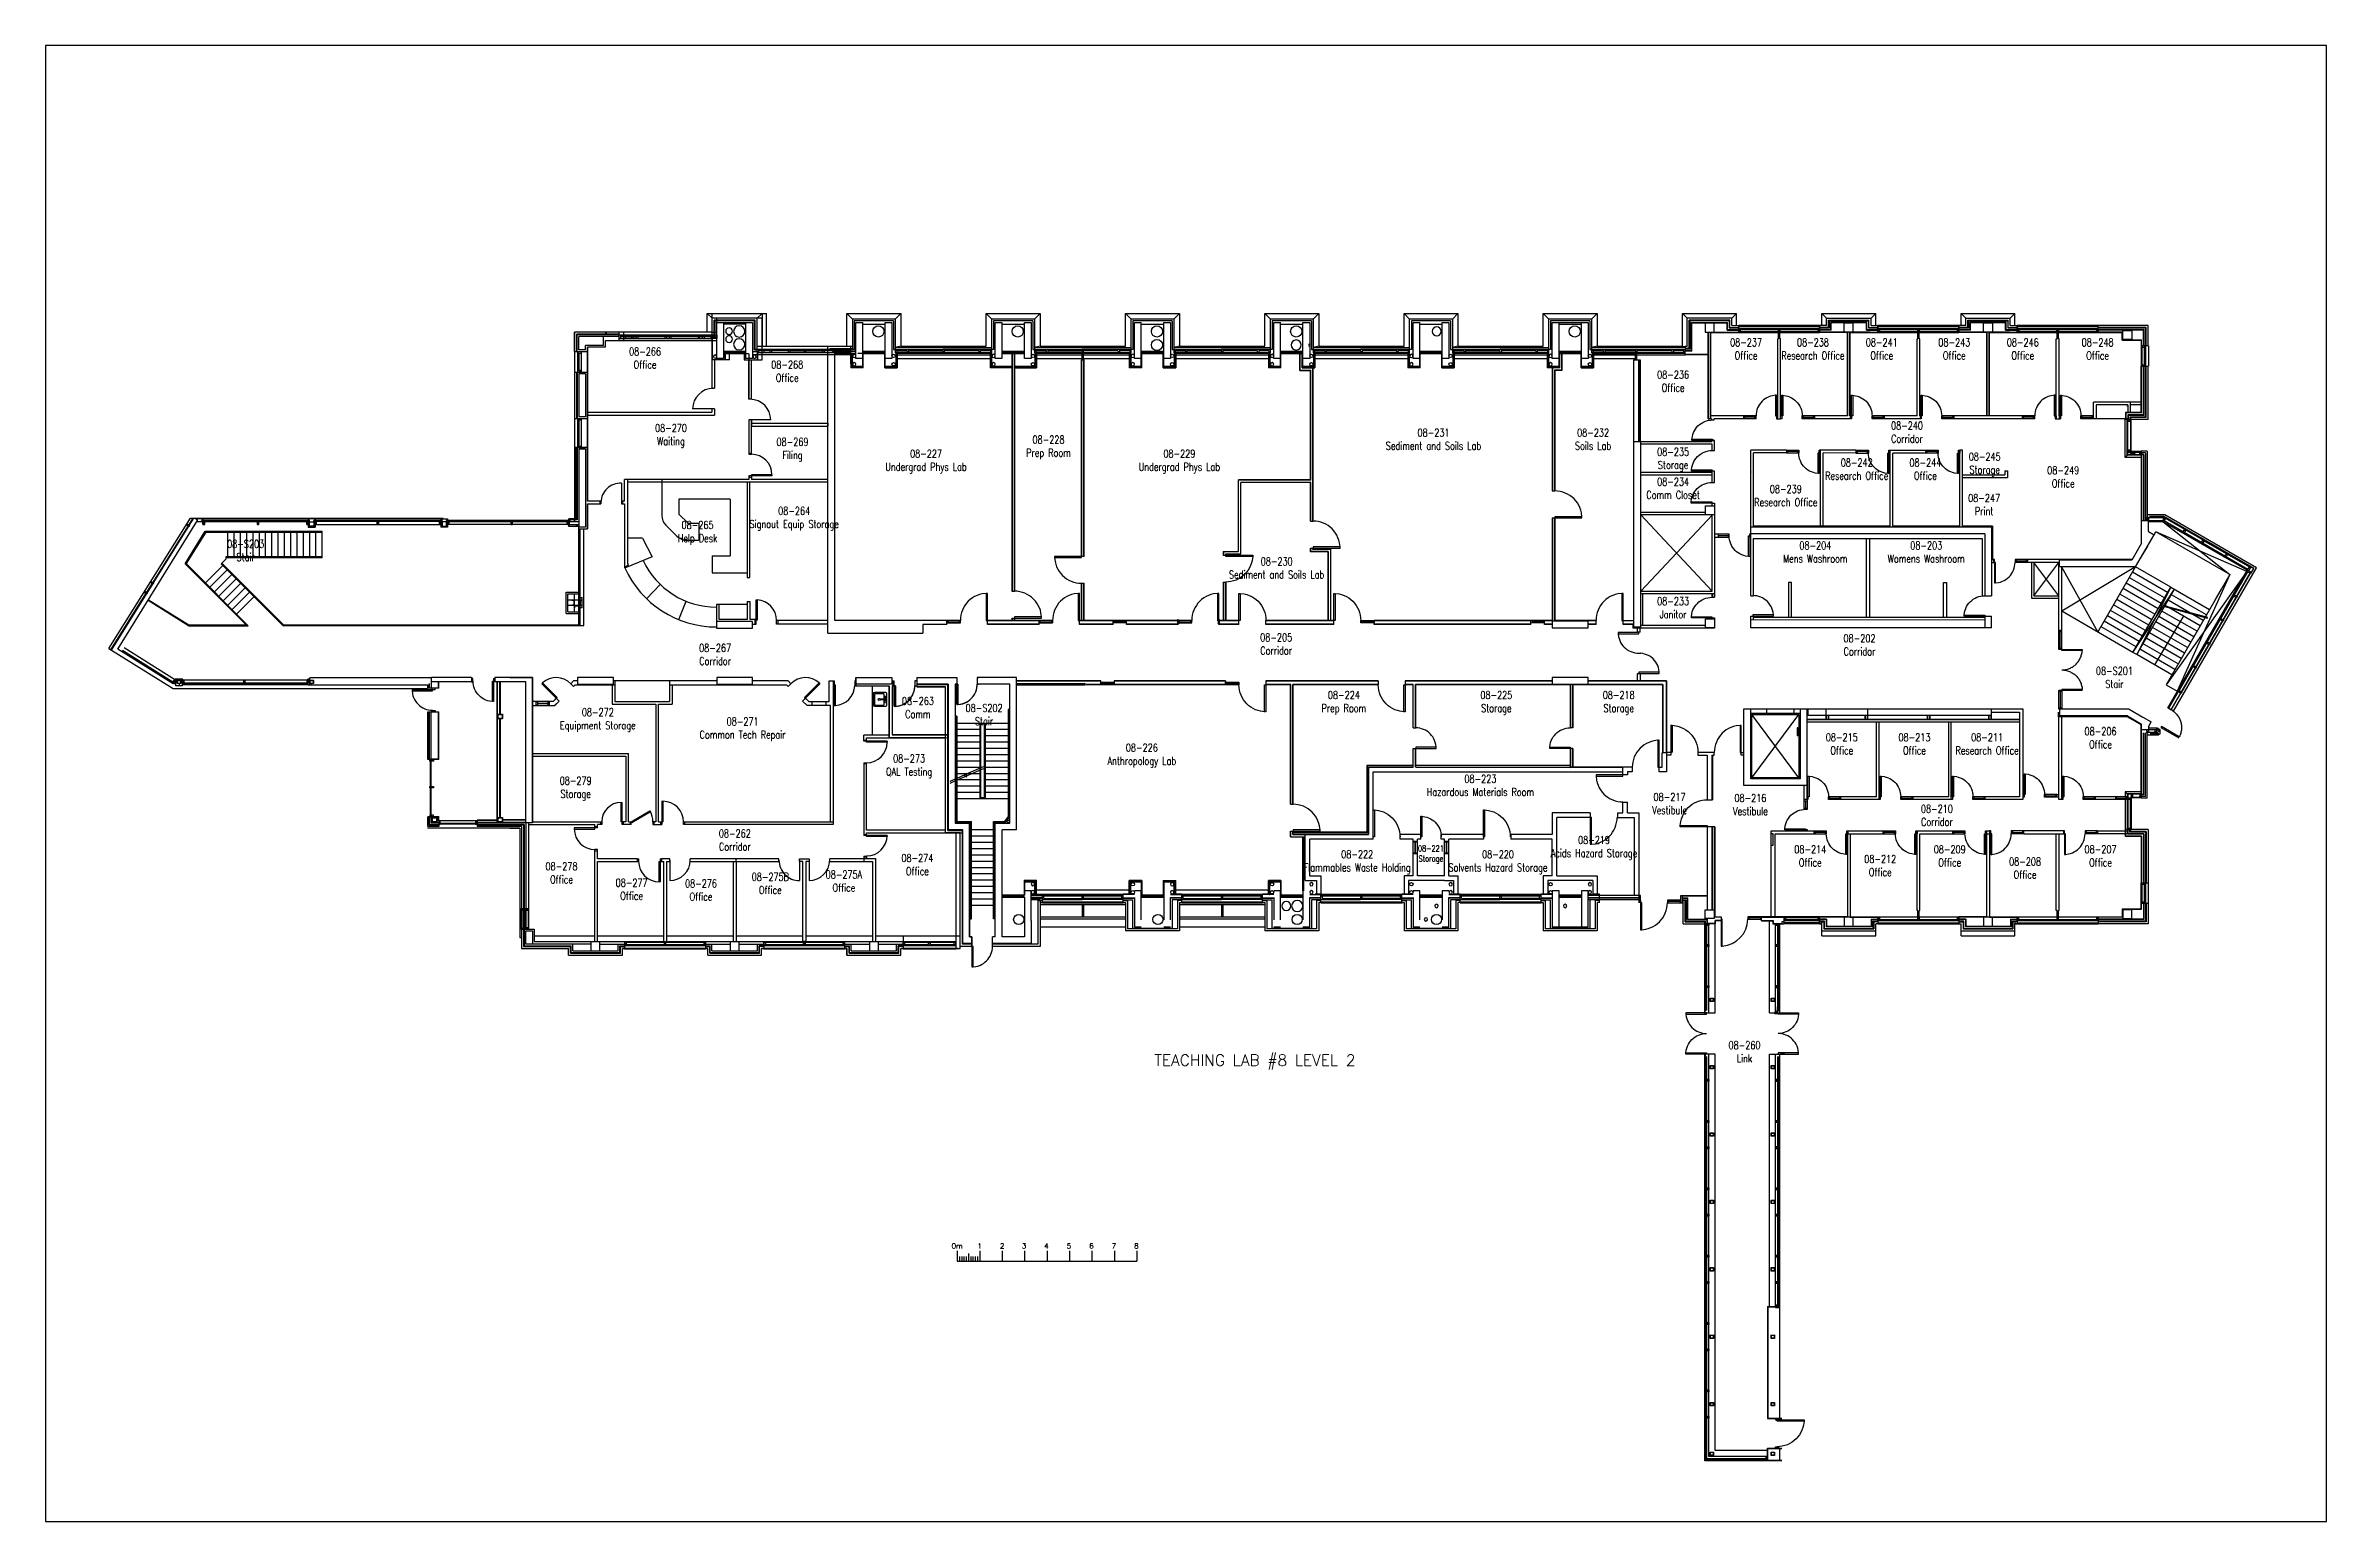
# Model space of a CAD drawing. Extents: x 11182 to 734459, y -1391328 to 152085.
# Drawn here: x 245170 to 346711, y -869287 to -803584 of the extents above; entities that cross this region are included whole.
import ezdxf
from ezdxf.enums import TextEntityAlignment as Align

# ---------------------------------------------------------------- set-up
doc = ezdxf.new("R2010")
doc.units = 0
doc.header["$LTSCALE"] = 500
doc.header["$MEASUREMENT"] = 0
doc.layers.get('0').update_dxf_attribs({"linetype": 'CONTINUOUS'})
doc.layers.add('0_Defpoints', color=106, linetype='CONTINUOUS', plot=False)
for name, color, linetype in [('0_room_data', 7, 'CONTINUOUS'), ('0_text', 7, 'CONTINUOUS'), ('1_Wall_Exist', 251, 'CONTINUOUS'), ('3_Text', 7, 'CONTINUOUS')]:
    doc.layers.add(name, color=color, linetype=linetype)
doc.styles.add('1_200', font='simplex.shx', dxfattribs={"width": 0.75, "height": 460})
doc.styles.get("Standard").update_dxf_attribs({"font": 'ROMANS', "height": 200})

msp = doc.modelspace()

# ---------------------------------------------------------------- texts
at = {"layer": '0_text'}
for s, p in [('0m', (285755, -857024)), ('1', (286755, -857024)), ('2', (287755, -857024)), ('3', (288731, -857024)), ('4', (289731, -857024)), ('5', (290731, -857024)), ('6', (291731, -857024)), ('7', (292731, -857024)), ('8', (293731, -857024))]:
    msp.add_text(s, height=231, rotation=0, dxfattribs=at).set_placement(p, align=Align.MIDDLE_CENTER)
at = {"layer": '0_text', "insert": (294528, -848505), "char_height": 500, "width": 48603.06, "attachment_point": 1, "rotation": 0}
msp.add_mtext('TEACHING LAB #8 LEVEL 2', dxfattribs=at)

# ---------------------------------------------------------------- blocks, each defined once
blk = doc.blocks.new('AR0SYM2_0')
at = {"color": 0, "linetype": 'Continuous'}
for p, q in [((0.5, 0.5), (-0.5, -0.5)), ((-0.5, 0.5), (0.5, -0.5))]:
    blk.add_line(p, q, dxfattribs=at)
blk = doc.blocks.new('room_data')
at = {"layer": '3_Text', "style": '1_200', "width": 0.75}
for tag, p in [('ROOMNUM', (0, 0)), ('ROOMUSE', (0, -575))]:
    blk.add_attdef(tag, text='', height=345, dxfattribs=at).set_placement(p, align=Align.MIDDLE_CENTER)
blk = doc.blocks.new('WIN-MULLION')
at = {"color": 0, "linetype": 'Continuous'}
for p, q in [((0, 63.3), (0, 0)), ((96.2, 63.3), (0, 63.3)), ((0, 0), (96.2, 0)), ((2.5, 60.8), (88.6, 60.8)), ((2.5, 55.7), (2.5, 60.8)), ((5, 55.7), (2.5, 55.7)), ((2.5, 50.7), (5, 50.7)), ((2.5, 15.2), (2.5, 50.7)), ((5, 15.2), (2.5, 15.2)), ((2.5, 10.1), (5, 10.1)), ((2.5, 2.5), (2.5, 10.1)), ((88.6, 2.5), (2.5, 2.5)), ((5, 50.7), (5, 55.7)), ((5, 10.1), (5, 15.2)), ((88.6, 65.9), (101.3, 68.4)), ((88.6, 65.9), (88.6, 65.9)), ((91.2, 65.9), (88.6, 65.9)), ((88.6, 60.8), (88.6, 55.7)), ((88.6, 55.7), (91.2, 55.7)), ((88.6, 40.5), (88.6, 38)), ((91.2, 40.5), (88.6, 40.5)), ((88.6, 38), (93.7, 38)), ((88.6, 27.9), (88.6, 25.3)), ((93.7, 27.9), (88.6, 27.9)), ((88.6, 25.3), (91.2, 25.3)), ((88.6, 10.1), (88.6, 2.5)), ((91.2, 10.1), (88.6, 10.1)), ((91.2, 63.3), (93.7, 63.3)), ((91.2, 58.3), (91.2, 63.3)), ((93.7, 58.3), (91.2, 58.3)), ((91.2, 55.7), (91.2, 40.5)), ((91.2, 25.3), (91.2, 10.1)), ((91.2, 7.6), (93.7, 7.6)), ((91.2, 2.5), (91.2, 7.6)), ((91.2, 5.1), (93.7, 2.5)), ((91.2, 5.1), (91.2, 5.1)), ((96.2, 5.1), (91.2, 5.1)), ((93.7, 2.5), (91.2, 2.5)), ((93.7, 63.3), (93.7, 60.8)), ((93.7, 60.8), (96.2, 60.8)), ((93.7, 58.3), (93.7, 58.3)), ((96.2, 58.3), (93.7, 58.3)), ((93.7, 38), (93.7, 27.9)), ((93.7, 10.1), (96.2, 5.1)), ((96.2, 10.1), (93.7, 10.1)), ((93.7, 7.6), (96.2, 7.6)), ((93.7, 7.6), (93.7, 7.6)), ((93.7, 5.1), (93.7, 2.5)), ((96.2, 5.1), (93.7, 5.1)), ((93.7, 5.1), (93.7, 5.1)), ((93.7, 2.5), (93.7, 5.1)), ((96.2, 60.8), (96.2, 63.3)), ((96.2, 40.5), (96.2, 58.3)), ((101.3, 53.2), (96.2, 53.2)), ((96.2, 40.5), (96.2, 40.5)), ((96.2, 40.5), (96.2, 40.5)), ((126.6, 40.5), (96.2, 40.5)), ((96.2, 38), (96.2, 27.9)), ((98.8, 38), (96.2, 38)), ((96.2, 27.9), (98.8, 27.9)), ((96.2, 25.3), (126.6, 25.3)), ((96.2, 25.3), (96.2, 25.3)), ((96.2, 25.3), (96.2, 25.3)), ((96.2, 7.6), (96.2, 25.3)), ((96.2, 25.3), (96.2, 22.8)), ((96.2, 25.3), (96.2, 25.3)), ((96.2, 22.8), (96.2, 25.3)), ((96.2, 5.1), (96.2, 10.1)), ((101.3, 10.1), (96.2, 10.1)), ((96.2, 0), (96.2, 5.1)), ((98.8, 50.7), (126.6, 50.7)), ((98.8, 40.5), (98.8, 50.7)), ((108.9, 40.5), (98.8, 40.5)), ((98.8, 38), (98.8, 38)), ((111.4, 38), (98.8, 38)), ((98.8, 27.9), (111.4, 27.9)), ((98.8, 27.9), (98.8, 27.9)), ((98.8, 22.8), (98.8, 12.6)), ((98.8, 12.6), (126.6, 12.6)), ((101.3, 53.2), (101.3, 73.5)), ((108.9, 53.2), (101.3, 53.2)), ((101.3, 10.1), (101.3, -10.2)), ((108.9, 10.1), (101.3, 10.1)), ((106.4, 32.9), (111.4, 38)), ((111.4, 27.9), (106.4, 32.9)), ((108.9, 73.5), (108.9, 53.2)), ((121.6, 58.3), (108.9, 58.3)), ((108.9, 53.2), (119, 53.2)), ((108.9, 43.1), (108.9, 40.5)), ((116.5, 43.1), (108.9, 43.1)), ((108.9, 32.9), (116.5, 35.5)), ((108.9, 32.9), (108.9, 32.9)), ((116.5, 30.4), (108.9, 32.9)), ((108.9, 20.2), (108.9, 22.8)), ((116.5, 20.2), (108.9, 20.2)), ((108.9, 10.1), (119, 10.1)), ((108.9, -10.2), (108.9, 10.1)), ((121.6, 5), (108.9, 5)), ((116.5, 40.5), (116.5, 43.1)), ((126.6, 40.5), (116.5, 40.5)), ((116.5, 35.5), (126.6, 35.5)), ((126.6, 30.4), (116.5, 30.4)), ((116.5, 22.8), (116.5, 20.2)), ((119, 53.2), (121.6, 73.5)), ((126.6, 53.2), (119, 53.2)), ((119, 10.1), (121.6, -10.2)), ((126.6, 73.5), (126.6, 53.2)), ((139.3, 65.9), (126.6, 68.4)), ((126.6, 53.2), (131.7, 53.2)), ((126.6, 50.7), (126.6, 40.5)), ((126.6, 35.5), (126.6, 40.5)), ((126.6, 40.5), (126.6, 25.3)), ((134.2, 40.5), (126.6, 40.5)), ((126.6, 25.3), (126.6, 30.4)), ((126.6, 25.3), (131.7, 25.3)), ((126.6, -10.2), (126.6, 10.1)), ((139.3, 65.9), (131.7, 63.3)), ((131.7, 63.3), (131.7, 60.8)), ((131.7, 60.8), (134.2, 60.8)), ((131.7, 25.3), (134.2, 40.5)), ((131.7, 5.1), (131.7, 0)), ((134.2, 5.1), (131.7, 5.1)), ((131.7, 0), (139.3, 0)), ((134.2, 63.3), (136.8, 63.3)), ((134.2, 60.8), (134.2, 63.3)), ((134.2, 58.3), (134.2, 7.6)), ((134.2, 58.3), (134.2, 58.3)), ((134.2, 58.3), (134.2, 58.3)), ((136.8, 58.3), (134.2, 58.3)), ((134.2, 55.7), (139.3, 55.7)), ((134.2, 40.5), (134.2, 55.7)), ((136.8, 40.5), (134.2, 40.5)), ((134.2, 25.3), (136.8, 25.3)), ((134.2, 10.1), (134.2, 25.3)), ((139.3, 10.1), (134.2, 10.1)), ((134.2, 7.6), (134.2, 7.6)), ((134.2, 7.6), (136.8, 7.6)), ((134.2, 7.6), (134.2, 7.6)), ((134.2, 2.5), (134.2, 5.1)), ((136.8, 2.5), (134.2, 2.5)), ((136.8, 65.9), (139.3, 65.9)), ((136.8, 63.3), (136.8, 58.3)), ((136.8, 40.5), (136.8, 38)), ((136.8, 25.3), (136.8, 40.5)), ((136.8, 25.3), (136.8, 40.5)), ((141.8, 38), (136.8, 38)), ((136.8, 38), (136.8, 25.3)), ((136.8, 35.5), (141.8, 35.5)), ((136.8, 30.4), (141.8, 30.4)), ((136.8, 27.9), (141.8, 27.9)), ((136.8, 25.3), (136.8, 25.3)), ((136.8, 7.6), (136.8, 2.5)), ((136.8, 0), (139.3, 0)), ((139.3, 65.9), (139.3, 65.9)), ((139.3, 63.3), (139.3, 65.9)), ((139.3, 65.9), (152, 65.9)), ((139.3, 63.3), (139.3, 65.9)), ((139.3, 58.3), (141.8, 58.3)), ((139.3, 55.7), (139.3, 58.3)), ((139.3, 7.6), (139.3, 10.1)), ((141.8, 7.6), (139.3, 7.6)), ((139.3, 0), (139.3, 2.5)), ((139.3, 0), (139.3, 2.5)), ((139.3, 0), (139.3, 0)), ((152, 0), (139.3, 0)), ((146.9, 58.3), (141.8, 63.3)), ((141.8, 63.3), (141.8, 63.3)), ((152, 63.3), (141.8, 63.3)), ((141.8, 58.3), (146.9, 58.3)), ((141.8, 27.9), (141.8, 38)), ((146.9, 7.6), (141.8, 7.6)), ((141.8, 2.5), (146.9, 7.6)), ((141.8, 2.5), (152, 2.5)), ((141.8, 2.5), (141.8, 2.5)), ((146.9, 58.3), (146.9, 58.3)), ((146.9, 7.6), (146.9, 7.6)), ((152, 65.9), (152, 0)), ((152, 2.5), (152, 63.3)), ((88.6, -2.6), (101.3, -5.1)), ((139.3, -2.6), (126.6, -5.1))]:
    blk.add_line(p, q, dxfattribs=at)
at = {"color": 0, "linetype": 'Continuous', "extrusion": (0, 0, -1)}
for centre, radius, start, end in [((-140.6, 3.8), 1.84, 315, 227.29061), ((-140.6, 3.8), 1.84, 315, 227.29061), ((-140.6, 62.1), 1.7, 135, 42.70939), ((-140.6, 62.1), 1.7, 135, 42.70939)]:
    blk.add_arc(centre, radius, start, end, dxfattribs=at)
blk = doc.blocks.new('1200-DOOR')
at = {"color": 0, "linetype": 'Continuous'}
for p, q in [((0, 457.2), (1200.3, 457.2)), ((0, 400.5), (0, 457.2)), ((1200.3, 400.5), (0, 400.5)), ((1148.2, 108.7), (1108.5, -2.2)), ((1176.8, 222.8), (1148.2, 108.7)), ((1200.3, 400.5), (1176.8, 222.8)), ((1200.3, 457.2), (1200.3, 400.5)), ((117.2, -736.5), (0, -742.8)), ((233.9, -719.3), (117.2, -736.5)), ((348, -690.7), (233.9, -719.3)), ((458.9, -651.2), (348, -690.7)), ((565.7, -600.6), (458.9, -651.2)), ((666.8, -540.1), (565.7, -600.6)), ((761.1, -470.3), (666.8, -540.1)), ((848.6, -391.1), (761.1, -470.3)), ((927.8, -303.6), (848.6, -391.1)), ((997.6, -209.3), (927.8, -303.6)), ((1058.1, -109.1), (997.6, -209.3)), ((1108.5, -2.2), (1058.1, -109.1))]:
    blk.add_line(p, q, dxfattribs=at)
blk = doc.blocks.new('914-DOOR')
at = {"color": 0, "linetype": 'Continuous'}
for p, q in [((89.2, -5.2), (-0.1, -0.3)), ((-0.1, -863.7), (-0.1, -914.5)), ((914.3, -863.7), (-0.1, -863.7)), ((-0.1, -914.5), (914.2, -914.5)), ((178, -18.2), (89.2, -5.2)), ((265, -40), (178, -18.2)), ((349.5, -70.1), (265, -40)), ((430.9, -108.6), (349.5, -70.1)), ((507.8, -154.7), (430.9, -108.6)), ((579.6, -207.9), (507.8, -154.7)), ((646.4, -268.2), (579.6, -207.9)), ((706.6, -334.9), (646.4, -268.2)), ((759.9, -406.7), (706.6, -334.9)), ((806, -483.1), (759.9, -406.7)), ((844.3, -564.5), (806, -483.1)), ((874.5, -649), (844.3, -564.5)), ((896.4, -735.9), (874.5, -649)), ((914.3, -863.7), (896.4, -735.9)), ((914.2, -914.5), (914.3, -863.7))]:
    blk.add_line(p, q, dxfattribs=at)
blk = doc.blocks.new('914-DOOR_3')
at = {"color": 0, "linetype": 'Continuous'}
for p, q in [((89.2, -5.2), (-0.1, -0.3)), ((-0.1, -863.7), (-0.1, -914.5)), ((914.3, -863.7), (-0.1, -863.7)), ((-0.1, -914.5), (914.2, -914.5)), ((178, -18.2), (89.2, -5.2)), ((265, -40), (178, -18.2)), ((349.5, -70.1), (265, -40)), ((430.9, -108.6), (349.5, -70.1)), ((507.8, -154.7), (430.9, -108.6)), ((579.6, -207.9), (507.8, -154.7)), ((646.4, -268.2), (579.6, -207.9)), ((706.6, -334.9), (646.4, -268.2)), ((759.9, -406.7), (706.6, -334.9)), ((806, -483.1), (759.9, -406.7)), ((844.3, -564.5), (806, -483.1)), ((874.5, -649), (844.3, -564.5)), ((896.4, -735.9), (874.5, -649)), ((914.3, -863.7), (896.4, -735.9)), ((914.2, -914.5), (914.3, -863.7))]:
    blk.add_line(p, q, dxfattribs=at)
blk = doc.blocks.new('914-DOOR_4')
at = {"color": 0, "linetype": 'Continuous'}
for p, q in [((89.2, -5.2), (-0.1, -0.3)), ((-0.1, -863.7), (-0.1, -914.5)), ((914.3, -863.7), (-0.1, -863.7)), ((-0.1, -914.5), (914.2, -914.5)), ((178, -18.2), (89.2, -5.2)), ((265, -40), (178, -18.2)), ((349.5, -70.1), (265, -40)), ((430.9, -108.6), (349.5, -70.1)), ((507.8, -154.7), (430.9, -108.6)), ((579.6, -207.9), (507.8, -154.7)), ((646.4, -268.2), (579.6, -207.9)), ((706.6, -334.9), (646.4, -268.2)), ((759.9, -406.7), (706.6, -334.9)), ((806, -483.1), (759.9, -406.7)), ((844.3, -564.5), (806, -483.1)), ((874.5, -649), (844.3, -564.5)), ((896.4, -735.9), (874.5, -649)), ((914.3, -863.7), (896.4, -735.9)), ((914.2, -914.5), (914.3, -863.7))]:
    blk.add_line(p, q, dxfattribs=at)

# ---------------------------------------------------------------- linework, layer by layer
for p, q in [((285755, -857249), (285755, -857695)), ((285755, -857695), (293755, -857695)), ((285855, -857496), (285855, -857695)), ((285955, -857496), (285955, -857695)), ((286055, -857496), (286055, -857695)), ((286155, -857496), (286155, -857695)), ((286255, -857363), (286255, -857695)), ((286355, -857496), (286355, -857695)), ((286455, -857496), (286455, -857695)), ((286555, -857496), (286555, -857695)), ((286655, -857496), (286655, -857695)), ((286755, -857249), (286755, -857695)), ((287755, -857249), (287755, -857695)), ((288755, -857249), (288755, -857695)), ((289755, -857249), (289755, -857695)), ((290755, -857249), (290755, -857695)), ((291755, -857249), (291755, -857695)), ((292755, -857249), (292755, -857695)), ((293755, -857249), (293755, -857695))]:
    msp.add_line(p, q)
at = {"layer": '0_Defpoints'}
msp.add_lwpolyline([(245170, -803584), (245170, -869287), (346711, -869287), (346711, -803584)], close=True, dxfattribs=at)
at = {"layer": '1_Wall_Exist'}
for p, q in [((274848, -816340), (268723, -816340)), ((274831, -816340), (268723, -816340)), ((268723, -816340), (268723, -824655)), ((268723, -817207), (268723, -816340)), ((270081, -816351), (270158, -816351)), ((270698, -816714), (270698, -816330)), ((270698, -816330), (274848, -816330)), ((270901, -816340), (270901, -816708)), ((270901, -816340), (270901, -816708)), ((274628, -816330), (274628, -815508)), ((274628, -815508), (277271, -815508)), ((274628, -815508), (274848, -815718)), ((274831, -815508), (274831, -816340)), ((274831, -816340), (275051, -816340)), ((274848, -816477), (274848, -815718)), ((277051, -815718), (274848, -815718)), ((274938, -816456), (274938, -815808)), ((276758, -815808), (274938, -815808)), ((276723, -815833), (274973, -815833)), ((274973, -816481), (274973, -815833)), ((275048, -815908), (276648, -815908)), ((275048, -817508), (275048, -815908)), ((275051, -816340), (275051, -815718)), ((275348, -815908), (275348, -817508)), ((276348, -815983), (275348, -815983)), ((276348, -817508), (276348, -815908)), ((276648, -815908), (276648, -817508)), ((276723, -817123), (276723, -815833)), ((276758, -817098), (276758, -815808)), ((277068, -815508), (276848, -815718)), ((276848, -817117), (276848, -815718)), ((277051, -815718), (277051, -816970)), ((277068, -815508), (277068, -816970)), ((277271, -816970), (277271, -815508)), ((280848, -816970), (280848, -815508)), ((280848, -815508), (283248, -815508)), ((280848, -815508), (281098, -815758)), ((282998, -815758), (281098, -815758)), ((281098, -815758), (281098, -817117)), ((281173, -815833), (281173, -817117)), ((282923, -815833), (281173, -815833)), ((281248, -817508), (281248, -815908)), ((281248, -815908), (281548, -815908)), ((281548, -817905), (281548, -815908)), ((281548, -815983), (282548, -815983)), ((282548, -815908), (282848, -815908)), ((282548, -817905), (282548, -815908)), ((282848, -815908), (282848, -817508)), ((282923, -815833), (282923, -817117)), ((283248, -815508), (282998, -815758)), ((283248, -815508), (282998, -815758)), ((282998, -815758), (282998, -817269)), ((283248, -815508), (283248, -816970)), ((287048, -816970), (287048, -815508)), ((287048, -815508), (289448, -815508)), ((287048, -815508), (287298, -815758)), ((289198, -815758), (287298, -815758)), ((287298, -817269), (287298, -815758)), ((289123, -815833), (287373, -815833)), ((287373, -815833), (287373, -817117)), ((287448, -817508), (287448, -815908)), ((287448, -815908), (287748, -815908)), ((287748, -815908), (287748, -817508)), ((287748, -815983), (288748, -815983)), ((288748, -817508), (288748, -815908)), ((288748, -815908), (289048, -815908)), ((289048, -815908), (289048, -817508)), ((289123, -815833), (289123, -817117)), ((289448, -815508), (289198, -815758)), ((289198, -815758), (289198, -817269)), ((289448, -815508), (289448, -816970)), ((293248, -816970), (293248, -815508)), ((293248, -815508), (295648, -815508)), ((293248, -815508), (293498, -815758)), ((295398, -815758), (293498, -815758)), ((293498, -817269), (293498, -815758)), ((295323, -815833), (293573, -815833)), ((293573, -815833), (293573, -817117)), ((293648, -817508), (293648, -815908)), ((293648, -815908), (293948, -815908)), ((293948, -817905), (293948, -815908)), ((293948, -815983), (294948, -815983)), ((294948, -815908), (295248, -815908)), ((294948, -817905), (294948, -815908)), ((295248, -815908), (295248, -817508)), ((295323, -815833), (295323, -817117)), ((295648, -815508), (295398, -815758)), ((295398, -815758), (295398, -817269)), ((295648, -815508), (295648, -816970)), ((299448, -816970), (299448, -815508)), ((299448, -815508), (301848, -815508)), ((299448, -815508), (299698, -815758)), ((301598, -815758), (299698, -815758)), ((299698, -817269), (299698, -815758)), ((301523, -815833), (299773, -815833)), ((299773, -815833), (299773, -817117)), ((299848, -817508), (299848, -815908)), ((299848, -815908), (300148, -815908)), ((300148, -817905), (300148, -815908)), ((300148, -815983), (301148, -815983)), ((301148, -815908), (301448, -815908)), ((301148, -817905), (301148, -815908)), ((301448, -815908), (301448, -817508)), ((301523, -815833), (301523, -817117)), ((301848, -815508), (301598, -815758)), ((301598, -815758), (301598, -817269)), ((301848, -815508), (301848, -816970)), ((305648, -816970), (305648, -815508)), ((305648, -815508), (308048, -815508)), ((305648, -815508), (305898, -815758)), ((307798, -815758), (305898, -815758)), ((305898, -817269), (305898, -815758)), ((307723, -815833), (305973, -815833)), ((305973, -815833), (305973, -817117)), ((306048, -817508), (306048, -815908)), ((306048, -815908), (306348, -815908)), ((306348, -817905), (306348, -815908)), ((306348, -815983), (307348, -815983)), ((307348, -815908), (307648, -815908)), ((307348, -817905), (307348, -815908)), ((307648, -815908), (307648, -817508)), ((307723, -815833), (307723, -817117)), ((308048, -815508), (307798, -815758)), ((307798, -815758), (307798, -817269)), ((308048, -815508), (308048, -816970)), ((311848, -816970), (311848, -815508)), ((311848, -815508), (314248, -815508)), ((311848, -815508), (312098, -815758)), ((313998, -815758), (312098, -815758)), ((312098, -817269), (312098, -815758)), ((313923, -815833), (312173, -815833)), ((312173, -815833), (312173, -817117)), ((312248, -815908), (313848, -815908)), ((312248, -817508), (312248, -815908)), ((312548, -817905), (312548, -815908)), ((312548, -815983), (313548, -815983)), ((313548, -817905), (313548, -815908)), ((313848, -815908), (313848, -817508)), ((313923, -815833), (313923, -817117)), ((314248, -815508), (313998, -815758)), ((313998, -815758), (313998, -817269)), ((314248, -815508), (314248, -816970)), ((318048, -816970), (318048, -815508)), ((318048, -815508), (320448, -815508)), ((318048, -815508), (318258, -815718)), ((318258, -816982), (318258, -815718)), ((320238, -815718), (318258, -815718)), ((320148, -815808), (318348, -815808)), ((318348, -817072), (318348, -815808)), ((320123, -815833), (318373, -815833)), ((318373, -815833), (318373, -817097)), ((318448, -817172), (318448, -815908)), ((318448, -815908), (320048, -815908)), ((318464, -817188), (318464, -815924)), ((318464, -815924), (320032, -815924)), ((319448, -815936), (319048, -815936)), ((319048, -815936), (319048, -816336)), ((319048, -816336), (320198, -816336)), ((319189, -820194), (319189, -816336)), ((319202, -820194), (319202, -816336)), ((319294, -820194), (319294, -816336)), ((319307, -820194), (319307, -816336)), ((319307, -816338), (320548, -816338)), ((319307, -816354), (324148, -816354)), ((319448, -816336), (319448, -815936)), ((320032, -816246), (320032, -815924)), ((320032, -816246), (320548, -816246)), ((320048, -816230), (320048, -815908)), ((320048, -816230), (320548, -816230)), ((320123, -815833), (320123, -816155)), ((320123, -816155), (320548, -816155)), ((320148, -816130), (320148, -815808)), ((320148, -816130), (320548, -816130)), ((320448, -815508), (320238, -815718)), ((320238, -816040), (320238, -815718)), ((320238, -816040), (320548, -816040)), ((320448, -816034), (320448, -815508)), ((320548, -816030), (320548, -816130)), ((320548, -816030), (324148, -816030)), ((320548, -816354), (320548, -816030)), ((320548, -816080), (324148, -816080)), ((320548, -816354), (320548, -816155)), ((324148, -816175), (320548, -816175)), ((320548, -816188), (320551, -816188)), ((320553, -816195), (320548, -816195)), ((320548, -816231), (320574, -816231)), ((324148, -816327), (320548, -816327)), ((320551, -816185), (320551, -816175)), ((320551, -816185), (320556, -816180)), ((320551, -816190), (320551, -816193)), ((320556, -816190), (320551, -816190)), ((320551, -816193), (320553, -816193)), ((320553, -816213), (320551, -816216)), ((320551, -816213), (320553, -816213)), ((320551, -816221), (320551, -816213)), ((320551, -816218), (320556, -816216)), ((320558, -816218), (320551, -816218)), ((320551, -816221), (320553, -816221)), ((320553, -816223), (320551, -816221)), ((320551, -816228), (320553, -816228)), ((320551, -816233), (320551, -816236)), ((320551, -816233), (320553, -816233)), ((320553, -816236), (320551, -816233)), ((320551, -816236), (320556, -816236)), ((320551, -816238), (320551, -816324)), ((320558, -816238), (320551, -816238)), ((320551, -816324), (320558, -816324)), ((320553, -816193), (320553, -816195)), ((320553, -816221), (320553, -816236)), ((320558, -816233), (320553, -816231)), ((320556, -816180), (320556, -816188)), ((320556, -816188), (320558, -816188)), ((320556, -816193), (320556, -816190)), ((320607, -816193), (320556, -816193)), ((320556, -816213), (320569, -816213)), ((320556, -816216), (320556, -816213)), ((320556, -816236), (320556, -816231)), ((320558, -816188), (320558, -816193)), ((320558, -816216), (320558, -816218)), ((320566, -816216), (320558, -816216)), ((320558, -816231), (320558, -816233)), ((320558, -816236), (320558, -816238)), ((320574, -816236), (320558, -816236)), ((320558, -816322), (320563, -816322)), ((320558, -816324), (320558, -816322)), ((320563, -816322), (320563, -816324)), ((320563, -816324), (320599, -816324)), ((320566, -816228), (320566, -816216)), ((320571, -816231), (320566, -816228)), ((320569, -816213), (320569, -816228)), ((320569, -816228), (320571, -816231)), ((320574, -816190), (320589, -816190)), ((320574, -816193), (320574, -816190)), ((320574, -816195), (320589, -816193)), ((320574, -816231), (320574, -816195)), ((320599, -816200), (320574, -816200)), ((320574, -816238), (320574, -816236)), ((320576, -816238), (320574, -816238)), ((320576, -816185), (320586, -816185)), ((320576, -816190), (320576, -816185)), ((320576, -816216), (320581, -816221)), ((320576, -816231), (320576, -816216)), ((320586, -816231), (320576, -816231)), ((320576, -816233), (320576, -816238)), ((320586, -816233), (320576, -816233)), ((320579, -816190), (320579, -816185)), ((320579, -816200), (320579, -816210)), ((320579, -816210), (320581, -816218)), ((320581, -816218), (320584, -816210)), ((320581, -816221), (320586, -816216)), ((320584, -816190), (320584, -816185)), ((320584, -816210), (320584, -816200)), ((320586, -816185), (320586, -816190)), ((320586, -816216), (320586, -816231)), ((320586, -816238), (320586, -816233)), ((320589, -816238), (320586, -816238)), ((320589, -816190), (320589, -816231)), ((320589, -816210), (320591, -816210)), ((320591, -816218), (320589, -816218)), ((320589, -816228), (320599, -816228)), ((320589, -816231), (320607, -816231)), ((320589, -816236), (320589, -816238)), ((320604, -816236), (320589, -816236)), ((320591, -816210), (320591, -816218)), ((320599, -816228), (320599, -816200)), ((320599, -816322), (320604, -816322)), ((320599, -816324), (320599, -816322)), ((320601, -816195), (320601, -816231)), ((322329, -816200), (320601, -816200)), ((320601, -816208), (320622, -816205)), ((320622, -816218), (320601, -816218)), ((320601, -816226), (322329, -816226)), ((320604, -816188), (320607, -816188)), ((320604, -816193), (320604, -816188)), ((320604, -816238), (320604, -816236)), ((320609, -816238), (320604, -816238)), ((320604, -816322), (320604, -816324)), ((320604, -816324), (320609, -816324)), ((320607, -816180), (320612, -816185)), ((320607, -816188), (320607, -816180)), ((320607, -816190), (320607, -816193)), ((320612, -816190), (320607, -816190)), ((320607, -816205), (320607, -816218)), ((320607, -816231), (320607, -816236)), ((320607, -816236), (320612, -816236)), ((320609, -816193), (320612, -816193)), ((320609, -816195), (320609, -816193)), ((320612, -816195), (320609, -816195)), ((320609, -816231), (320612, -816231)), ((320609, -816233), (320609, -816231)), ((320612, -816233), (320609, -816233)), ((320609, -816324), (320609, -816238)), ((320612, -816175), (320612, -816185)), ((320614, -816188), (320612, -816195)), ((320612, -816188), (320614, -816188)), ((320612, -816193), (320612, -816190)), ((320612, -816231), (320612, -816327)), ((320614, -816190), (320614, -816175)), ((320614, -816188), (320617, -816200)), ((320614, -816238), (320617, -816226)), ((320614, -816236), (320614, -816238)), ((322329, -816208), (322309, -816205)), ((322309, -816218), (322329, -816218)), ((322317, -816188), (322314, -816200)), ((322317, -816238), (322314, -816226)), ((322315, -816266), (322380, -816266)), ((322317, -816195), (322317, -816175)), ((322317, -816188), (322319, -816188)), ((322322, -816195), (322317, -816195)), ((322317, -816231), (322342, -816231)), ((322317, -816327), (322317, -816231)), ((322318, -816633), (322318, -816328)), ((322319, -816185), (322319, -816175)), ((322319, -816185), (322324, -816180)), ((322319, -816190), (322319, -816193)), ((322324, -816190), (322319, -816190)), ((322319, -816193), (322322, -816193)), ((322319, -816228), (322322, -816228)), ((322319, -816233), (322319, -816236)), ((322322, -816233), (322319, -816233)), ((322322, -816236), (322319, -816233)), ((322319, -816236), (322324, -816236)), ((322319, -816238), (322319, -816324)), ((322327, -816238), (322319, -816238)), ((322319, -816324), (322327, -816324)), ((322322, -816193), (322322, -816195)), ((322322, -816228), (322322, -816236)), ((322327, -816233), (322322, -816231)), ((322324, -816180), (322324, -816188)), ((322324, -816188), (322327, -816188)), ((322324, -816193), (322324, -816190)), ((322375, -816193), (322324, -816193)), ((322324, -816205), (322324, -816218)), ((322324, -816236), (322324, -816231)), ((322327, -816188), (322327, -816193)), ((322327, -816231), (322327, -816233)), ((322327, -816236), (322327, -816238)), ((322342, -816236), (322327, -816236)), ((322327, -816322), (322332, -816322)), ((322327, -816324), (322327, -816322)), ((322332, -816200), (322367, -816200)), ((322332, -816228), (322332, -816200)), ((322342, -816228), (322332, -816228)), ((322332, -816322), (322332, -816324)), ((322332, -816324), (322367, -816324)), ((322339, -816231), (322334, -816228)), ((322337, -816228), (322339, -816231)), ((322339, -816210), (322339, -816218)), ((322342, -816210), (322339, -816210)), ((322339, -816218), (322342, -816218)), ((322342, -816190), (322357, -816190)), ((322342, -816193), (322342, -816190)), ((322342, -816195), (322357, -816193)), ((322342, -816231), (322342, -816195)), ((322342, -816200), (322342, -816210)), ((322342, -816218), (322342, -816228)), ((322342, -816238), (322342, -816236)), ((322345, -816238), (322342, -816238)), ((322345, -816185), (322355, -816185)), ((322345, -816190), (322345, -816185)), ((322345, -816216), (322350, -816221)), ((322345, -816231), (322345, -816216)), ((322355, -816231), (322345, -816231)), ((322345, -816233), (322345, -816238)), ((322355, -816233), (322345, -816233)), ((322347, -816190), (322347, -816185)), ((322347, -816200), (322347, -816210)), ((322347, -816210), (322350, -816218)), ((322348, -816176), (322348, -816327)), ((322350, -816218), (322352, -816210)), ((322350, -816221), (322355, -816216)), ((322352, -816190), (322352, -816185)), ((322352, -816210), (322352, -816200)), ((322355, -816185), (322355, -816190)), ((322355, -816216), (322355, -816231)), ((322355, -816238), (322355, -816233)), ((322357, -816238), (322355, -816238)), ((322357, -816190), (322357, -816231)), ((322357, -816210), (322360, -816210)), ((322360, -816218), (322357, -816218)), ((322357, -816228), (322367, -816228)), ((322357, -816231), (322375, -816231)), ((322357, -816236), (322357, -816238)), ((322372, -816236), (322357, -816236)), ((322360, -816210), (322360, -816218)), ((322367, -816228), (322367, -816200)), ((322367, -816322), (322372, -816322)), ((322367, -816324), (322367, -816322)), ((322370, -816195), (322370, -816231)), ((324095, -816200), (322370, -816200)), ((322370, -816208), (322390, -816205)), ((322390, -816218), (322370, -816218)), ((322370, -816226), (324095, -816226)), ((322372, -816188), (322375, -816188)), ((322372, -816193), (322372, -816188)), ((322372, -816238), (322372, -816236)), ((322377, -816238), (322372, -816238)), ((322372, -816322), (322372, -816324)), ((322372, -816324), (322377, -816324)), ((322375, -816180), (322380, -816185)), ((322375, -816188), (322375, -816180)), ((322375, -816190), (322375, -816193)), ((322380, -816190), (322375, -816190)), ((322375, -816205), (322375, -816218)), ((322375, -816231), (322375, -816236)), ((322375, -816236), (322380, -816236)), ((322377, -816193), (322380, -816193)), ((322377, -816195), (322377, -816193)), ((322380, -816195), (322377, -816195)), ((322377, -816231), (322380, -816231)), ((322377, -816233), (322377, -816231)), ((322380, -816233), (322377, -816233)), ((322377, -816324), (322377, -816238)), ((322380, -816175), (322380, -816185)), ((322383, -816188), (322380, -816195)), ((322380, -816188), (322383, -816188)), ((322380, -816193), (322380, -816190)), ((322380, -816231), (322380, -816327)), ((322380, -816633), (322380, -816328)), ((322383, -816190), (322383, -816175)), ((322383, -816188), (322385, -816200)), ((322383, -816238), (322385, -816226)), ((322383, -816236), (322383, -816238)), ((324095, -816208), (324075, -816205)), ((324075, -816218), (324095, -816218)), ((324082, -816188), (324080, -816200)), ((324082, -816238), (324080, -816226)), ((324082, -816190), (324082, -816175)), ((324082, -816188), (324085, -816195)), ((324085, -816188), (324082, -816188)), ((324082, -816236), (324082, -816238)), ((324085, -816175), (324085, -816185)), ((324090, -816180), (324085, -816185)), ((324085, -816190), (324090, -816190)), ((324085, -816193), (324085, -816190)), ((324087, -816193), (324085, -816193)), ((324085, -816195), (324087, -816195)), ((324085, -816231), (324085, -816327)), ((324087, -816231), (324085, -816231)), ((324085, -816233), (324087, -816233)), ((324090, -816236), (324085, -816236)), ((324087, -816195), (324087, -816193)), ((324087, -816233), (324087, -816231)), ((324087, -816238), (324093, -816238)), ((324087, -816324), (324087, -816238)), ((324093, -816324), (324087, -816324)), ((324090, -816188), (324090, -816180)), ((324093, -816188), (324090, -816188)), ((324090, -816190), (324090, -816193)), ((324090, -816193), (324141, -816193)), ((324090, -816205), (324090, -816218)), ((324090, -816231), (324090, -816236)), ((324108, -816231), (324090, -816231)), ((324093, -816193), (324093, -816188)), ((324093, -816236), (324108, -816236)), ((324093, -816238), (324093, -816236)), ((324093, -816322), (324093, -816324)), ((324098, -816322), (324093, -816322)), ((324095, -816195), (324095, -816231)), ((324098, -816200), (324123, -816200)), ((324098, -816228), (324098, -816200)), ((324108, -816228), (324098, -816228)), ((324098, -816324), (324098, -816322)), ((324133, -816324), (324098, -816324)), ((324105, -816210), (324105, -816218)), ((324108, -816210), (324105, -816210)), ((324105, -816218), (324108, -816218)), ((324108, -816190), (324108, -816231)), ((324123, -816190), (324108, -816190)), ((324123, -816195), (324108, -816193)), ((324108, -816236), (324108, -816238)), ((324108, -816238), (324110, -816238)), ((324110, -816185), (324110, -816190)), ((324120, -816185), (324110, -816185)), ((324115, -816221), (324110, -816216)), ((324110, -816216), (324110, -816231)), ((324110, -816231), (324120, -816231)), ((324110, -816233), (324120, -816233)), ((324110, -816238), (324110, -816233)), ((324113, -816190), (324113, -816185)), ((324113, -816210), (324113, -816200)), ((324115, -816218), (324113, -816210)), ((324118, -816210), (324115, -816218)), ((324120, -816216), (324115, -816221)), ((324118, -816190), (324118, -816185)), ((324118, -816200), (324118, -816210)), ((324120, -816190), (324120, -816185)), ((324120, -816231), (324120, -816216)), ((324120, -816233), (324120, -816238)), ((324120, -816238), (324123, -816238)), ((324123, -816193), (324123, -816190)), ((324123, -816231), (324123, -816195)), ((324148, -816231), (324123, -816231)), ((324123, -816236), (324138, -816236)), ((324123, -816238), (324123, -816236)), ((324125, -816231), (324131, -816228)), ((324128, -816228), (324125, -816231)), ((324128, -816213), (324128, -816228)), ((324141, -816213), (324128, -816213)), ((324131, -816216), (324138, -816216)), ((324131, -816228), (324131, -816216)), ((324133, -816322), (324133, -816324)), ((324138, -816322), (324133, -816322)), ((324138, -816188), (324138, -816193)), ((324141, -816188), (324138, -816188)), ((324138, -816216), (324138, -816218)), ((324138, -816218), (324146, -816218)), ((324138, -816233), (324143, -816231)), ((324138, -816231), (324138, -816233)), ((324138, -816236), (324138, -816238)), ((324138, -816238), (324146, -816238)), ((324138, -816324), (324138, -816322)), ((324146, -816324), (324138, -816324)), ((324141, -816180), (324141, -816188)), ((324146, -816185), (324141, -816180)), ((324141, -816190), (324146, -816190)), ((324141, -816193), (324141, -816190)), ((324141, -816216), (324141, -816213)), ((324146, -816218), (324141, -816216)), ((324141, -816236), (324141, -816231)), ((324146, -816236), (324141, -816236)), ((324143, -816193), (324143, -816195)), ((324146, -816193), (324143, -816193)), ((324143, -816195), (324148, -816195)), ((324143, -816213), (324146, -816216)), ((324146, -816213), (324143, -816213)), ((324143, -816221), (324143, -816236)), ((324146, -816221), (324143, -816221)), ((324143, -816223), (324146, -816221)), ((324146, -816228), (324143, -816228)), ((324143, -816233), (324146, -816233)), ((324143, -816236), (324146, -816233)), ((324146, -816185), (324146, -816175)), ((324148, -816188), (324146, -816188)), ((324146, -816190), (324146, -816193)), ((324146, -816221), (324146, -816213)), ((324146, -816233), (324146, -816236)), ((324146, -816238), (324146, -816324)), ((324148, -816030), (324148, -816130)), ((324148, -816354), (324148, -816030)), ((324458, -816040), (324148, -816040)), ((324548, -816130), (324148, -816130)), ((324573, -816155), (324148, -816155)), ((324148, -816354), (324148, -816155)), ((324648, -816230), (324148, -816230)), ((325389, -816338), (324148, -816338)), ((325389, -816354), (324148, -816354)), ((324664, -816246), (324164, -816246)), ((324248, -815508), (326648, -815508)), ((324248, -816034), (324248, -815508)), ((324248, -815508), (324458, -815718)), ((324458, -815718), (326438, -815718)), ((324458, -816040), (324458, -815718)), ((326398, -816336), (324498, -816336)), ((324548, -815808), (326348, -815808)), ((324548, -816130), (324548, -815808)), ((324573, -815833), (326323, -815833)), ((324573, -815833), (324573, -816155)), ((324648, -816230), (324648, -815908)), ((326248, -815908), (324648, -815908)), ((324664, -816246), (324664, -815924)), ((326232, -815924), (324664, -815924)), ((325648, -815936), (325248, -815936)), ((325248, -816336), (325248, -815936)), ((325258, -815936), (325248, -815945)), ((325248, -815940), (325252, -815936)), ((325389, -820067), (325389, -816316)), ((325402, -820067), (325402, -816316)), ((325494, -820067), (325494, -816316)), ((325507, -820067), (325507, -816316)), ((325507, -816338), (326748, -816338)), ((325507, -816354), (330348, -816354)), ((325648, -816336), (325648, -815936)), ((326232, -816246), (326232, -815924)), ((326232, -816246), (326748, -816246)), ((326248, -816230), (326248, -815908)), ((326248, -816230), (326748, -816230)), ((326323, -815833), (326323, -816155)), ((326323, -816155), (326748, -816155)), ((326348, -816130), (326348, -815808)), ((326348, -816130), (326748, -816130)), ((326648, -815508), (326438, -815718)), ((326438, -816040), (326438, -815718)), ((326438, -816040), (326748, -816040)), ((326648, -816034), (326648, -815508)), ((326748, -816030), (326748, -816130)), ((326748, -816030), (330348, -816030)), ((326748, -816354), (326748, -816030)), ((326748, -816080), (330348, -816080)), ((326748, -816354), (326748, -816155)), ((330348, -816175), (326748, -816175)), ((326748, -816188), (326751, -816188)), ((326753, -816195), (326748, -816195)), ((326748, -816231), (326774, -816231)), ((330348, -816327), (326748, -816327)), ((326751, -816185), (326751, -816175)), ((326751, -816185), (326756, -816180)), ((326751, -816190), (326751, -816193)), ((326756, -816190), (326751, -816190)), ((326751, -816193), (326753, -816193)), ((326753, -816213), (326751, -816216)), ((326751, -816213), (326753, -816213)), ((326751, -816221), (326751, -816213)), ((326751, -816218), (326756, -816216)), ((326758, -816218), (326751, -816218)), ((326751, -816221), (326753, -816221)), ((326753, -816223), (326751, -816221)), ((326751, -816228), (326753, -816228)), ((326751, -816233), (326751, -816236)), ((326753, -816233), (326751, -816233)), ((326753, -816236), (326751, -816233)), ((326751, -816236), (326756, -816236)), ((326751, -816238), (326751, -816324)), ((326758, -816238), (326751, -816238)), ((326751, -816324), (326758, -816324)), ((326753, -816193), (326753, -816195)), ((326753, -816221), (326753, -816236)), ((326758, -816233), (326753, -816231)), ((326756, -816180), (326756, -816188)), ((326756, -816188), (326758, -816188)), ((326756, -816193), (326756, -816190)), ((326807, -816193), (326756, -816193)), ((326756, -816213), (326769, -816213)), ((326756, -816216), (326756, -816213)), ((326756, -816236), (326756, -816231)), ((326758, -816188), (326758, -816193)), ((326758, -816216), (326758, -816218)), ((326766, -816216), (326758, -816216)), ((326758, -816231), (326758, -816233)), ((326758, -816236), (326758, -816238)), ((326774, -816236), (326758, -816236)), ((326758, -816322), (326763, -816322)), ((326758, -816324), (326758, -816322)), ((326763, -816322), (326763, -816324)), ((326763, -816324), (326799, -816324)), ((326766, -816228), (326766, -816216)), ((326771, -816231), (326766, -816228)), ((326769, -816213), (326769, -816228)), ((326769, -816228), (326771, -816231)), ((326774, -816190), (326789, -816190)), ((326774, -816193), (326774, -816190)), ((326774, -816195), (326789, -816193)), ((326774, -816231), (326774, -816195)), ((326799, -816200), (326774, -816200)), ((326774, -816238), (326774, -816236)), ((326776, -816238), (326774, -816238)), ((326776, -816185), (326786, -816185)), ((326776, -816190), (326776, -816185)), ((326776, -816216), (326781, -816221)), ((326776, -816231), (326776, -816216)), ((326786, -816231), (326776, -816231)), ((326776, -816233), (326776, -816238)), ((326786, -816233), (326776, -816233)), ((326779, -816190), (326779, -816185)), ((326779, -816200), (326779, -816210)), ((326779, -816210), (326781, -816218)), ((326781, -816218), (326784, -816210)), ((326781, -816221), (326786, -816216)), ((326784, -816190), (326784, -816185)), ((326784, -816210), (326784, -816200)), ((326786, -816185), (326786, -816190)), ((326786, -816216), (326786, -816231)), ((326786, -816238), (326786, -816233)), ((326789, -816238), (326786, -816238)), ((326789, -816190), (326789, -816231)), ((326789, -816210), (326791, -816210)), ((326791, -816218), (326789, -816218)), ((326789, -816228), (326799, -816228)), ((326789, -816231), (326807, -816231)), ((326789, -816236), (326789, -816238)), ((326804, -816236), (326789, -816236)), ((326791, -816210), (326791, -816218)), ((326799, -816228), (326799, -816200)), ((326799, -816322), (326804, -816322)), ((326799, -816324), (326799, -816322)), ((326801, -816195), (326801, -816231)), ((328529, -816200), (326801, -816200)), ((326801, -816208), (326822, -816205)), ((326822, -816218), (326801, -816218)), ((326801, -816226), (328529, -816226)), ((326804, -816188), (326807, -816188)), ((326804, -816193), (326804, -816188)), ((326804, -816238), (326804, -816236)), ((326809, -816238), (326804, -816238)), ((326804, -816322), (326804, -816324)), ((326804, -816324), (326809, -816324)), ((326807, -816180), (326812, -816185)), ((326807, -816188), (326807, -816180)), ((326807, -816190), (326807, -816193)), ((326812, -816190), (326807, -816190)), ((326807, -816205), (326807, -816218)), ((326807, -816231), (326807, -816236)), ((326807, -816236), (326812, -816236)), ((326809, -816193), (326812, -816193)), ((326809, -816195), (326809, -816193)), ((326812, -816195), (326809, -816195)), ((326809, -816231), (326812, -816231)), ((326809, -816233), (326809, -816231)), ((326812, -816233), (326809, -816233)), ((326809, -816324), (326809, -816238)), ((326812, -816175), (326812, -816185)), ((326814, -816188), (326812, -816195)), ((326812, -816188), (326814, -816188)), ((326812, -816193), (326812, -816190)), ((326812, -816231), (326812, -816327)), ((326814, -816190), (326814, -816175)), ((326814, -816188), (326817, -816200)), ((326814, -816238), (326817, -816226)), ((326814, -816236), (326814, -816238)), ((328529, -816208), (328509, -816205)), ((328509, -816218), (328529, -816218)), ((328517, -816188), (328514, -816200)), ((328517, -816238), (328514, -816226)), ((328515, -816266), (328580, -816266)), ((328517, -816195), (328517, -816175)), ((328517, -816188), (328519, -816188)), ((328522, -816195), (328517, -816195)), ((328517, -816231), (328542, -816231)), ((328517, -816327), (328517, -816231)), ((328518, -816638), (328518, -816333)), ((328519, -816185), (328519, -816175)), ((328519, -816185), (328524, -816180)), ((328519, -816190), (328519, -816193)), ((328524, -816190), (328519, -816190)), ((328519, -816193), (328522, -816193)), ((328519, -816228), (328522, -816228)), ((328519, -816233), (328519, -816236)), ((328522, -816233), (328519, -816233)), ((328522, -816236), (328519, -816233)), ((328519, -816236), (328524, -816236)), ((328519, -816238), (328519, -816324)), ((328527, -816238), (328519, -816238)), ((328519, -816324), (328527, -816324)), ((328522, -816193), (328522, -816195)), ((328522, -816228), (328522, -816236)), ((328527, -816233), (328522, -816231)), ((328524, -816180), (328524, -816188)), ((328524, -816188), (328527, -816188)), ((328524, -816193), (328524, -816190)), ((328575, -816193), (328524, -816193)), ((328524, -816205), (328524, -816218)), ((328524, -816236), (328524, -816231)), ((328527, -816188), (328527, -816193)), ((328527, -816231), (328527, -816233)), ((328527, -816236), (328527, -816238)), ((328542, -816236), (328527, -816236)), ((328527, -816322), (328532, -816322)), ((328527, -816324), (328527, -816322)), ((328532, -816200), (328567, -816200)), ((328532, -816228), (328532, -816200)), ((328542, -816228), (328532, -816228)), ((328532, -816322), (328532, -816324)), ((328532, -816324), (328567, -816324)), ((328539, -816231), (328534, -816228)), ((328537, -816228), (328539, -816231)), ((328539, -816210), (328539, -816218)), ((328542, -816210), (328539, -816210)), ((328539, -816218), (328542, -816218)), ((328542, -816190), (328557, -816190)), ((328542, -816193), (328542, -816190)), ((328542, -816195), (328557, -816193)), ((328542, -816231), (328542, -816195)), ((328542, -816200), (328542, -816210)), ((328542, -816218), (328542, -816228)), ((328542, -816238), (328542, -816236)), ((328545, -816238), (328542, -816238)), ((328545, -816185), (328555, -816185)), ((328545, -816190), (328545, -816185)), ((328545, -816216), (328550, -816221)), ((328545, -816231), (328545, -816216)), ((328555, -816231), (328545, -816231)), ((328545, -816233), (328545, -816238)), ((328555, -816233), (328545, -816233)), ((328547, -816190), (328547, -816185)), ((328547, -816200), (328547, -816210)), ((328547, -816210), (328550, -816218)), ((328548, -816176), (328548, -816327)), ((328550, -816218), (328552, -816210)), ((328550, -816221), (328555, -816216)), ((328552, -816190), (328552, -816185)), ((328552, -816210), (328552, -816200)), ((328555, -816185), (328555, -816190)), ((328555, -816216), (328555, -816231)), ((328555, -816238), (328555, -816233)), ((328557, -816238), (328555, -816238)), ((328557, -816190), (328557, -816231)), ((328557, -816210), (328560, -816210)), ((328560, -816218), (328557, -816218)), ((328557, -816228), (328567, -816228)), ((328557, -816231), (328575, -816231)), ((328557, -816236), (328557, -816238)), ((328572, -816236), (328557, -816236)), ((328560, -816210), (328560, -816218)), ((328567, -816228), (328567, -816200)), ((328567, -816322), (328572, -816322)), ((328567, -816324), (328567, -816322)), ((328570, -816195), (328570, -816231)), ((330295, -816200), (328570, -816200)), ((328570, -816208), (328590, -816205)), ((328590, -816218), (328570, -816218)), ((328570, -816226), (330295, -816226)), ((328572, -816188), (328575, -816188)), ((328572, -816193), (328572, -816188)), ((328572, -816238), (328572, -816236)), ((328577, -816238), (328572, -816238)), ((328572, -816322), (328572, -816324)), ((328572, -816324), (328577, -816324)), ((328575, -816180), (328580, -816185)), ((328575, -816188), (328575, -816180)), ((328575, -816190), (328575, -816193)), ((328580, -816190), (328575, -816190)), ((328575, -816205), (328575, -816218)), ((328575, -816231), (328575, -816236)), ((328575, -816236), (328580, -816236)), ((328577, -816193), (328580, -816193)), ((328577, -816195), (328577, -816193)), ((328580, -816195), (328577, -816195)), ((328577, -816231), (328580, -816231)), ((328577, -816233), (328577, -816231)), ((328580, -816233), (328577, -816233)), ((328577, -816324), (328577, -816238)), ((328580, -816175), (328580, -816185)), ((328583, -816188), (328580, -816195)), ((328580, -816188), (328583, -816188)), ((328580, -816193), (328580, -816190)), ((328580, -816231), (328580, -816327)), ((328580, -816638), (328580, -816333)), ((328583, -816190), (328583, -816175)), ((328583, -816188), (328585, -816200)), ((328583, -816238), (328585, -816226)), ((328583, -816236), (328583, -816238)), ((330295, -816208), (330275, -816205)), ((330275, -816218), (330295, -816218)), ((330282, -816188), (330280, -816200)), ((330282, -816238), (330280, -816226)), ((330282, -816190), (330282, -816175)), ((330282, -816188), (330285, -816195)), ((330285, -816188), (330282, -816188)), ((330282, -816236), (330282, -816238)), ((330285, -816175), (330285, -816185)), ((330290, -816180), (330285, -816185)), ((330285, -816190), (330290, -816190)), ((330285, -816193), (330285, -816190)), ((330287, -816193), (330285, -816193)), ((330285, -816195), (330287, -816195)), ((330285, -816231), (330285, -816327)), ((330287, -816231), (330285, -816231)), ((330285, -816233), (330287, -816233)), ((330290, -816236), (330285, -816236)), ((330287, -816195), (330287, -816193)), ((330287, -816233), (330287, -816231)), ((330287, -816238), (330293, -816238)), ((330287, -816324), (330287, -816238)), ((330293, -816324), (330287, -816324)), ((330290, -816188), (330290, -816180)), ((330293, -816188), (330290, -816188)), ((330290, -816190), (330290, -816193)), ((330290, -816193), (330341, -816193)), ((330290, -816205), (330290, -816218)), ((330290, -816231), (330290, -816236)), ((330308, -816231), (330290, -816231)), ((330293, -816193), (330293, -816188)), ((330293, -816236), (330308, -816236)), ((330293, -816238), (330293, -816236)), ((330293, -816322), (330293, -816324)), ((330298, -816322), (330293, -816322)), ((330295, -816195), (330295, -816231)), ((330298, -816200), (330323, -816200)), ((330298, -816228), (330298, -816200)), ((330308, -816228), (330298, -816228)), ((330298, -816324), (330298, -816322)), ((330333, -816324), (330298, -816324)), ((330305, -816210), (330305, -816218)), ((330308, -816210), (330305, -816210)), ((330305, -816218), (330308, -816218)), ((330308, -816190), (330308, -816231)), ((330323, -816190), (330308, -816190)), ((330323, -816195), (330308, -816193)), ((330308, -816236), (330308, -816238)), ((330308, -816238), (330310, -816238)), ((330310, -816185), (330310, -816190)), ((330320, -816185), (330310, -816185)), ((330315, -816221), (330310, -816216)), ((330310, -816216), (330310, -816231)), ((330310, -816231), (330320, -816231)), ((330310, -816233), (330320, -816233)), ((330310, -816238), (330310, -816233)), ((330313, -816190), (330313, -816185)), ((330313, -816210), (330313, -816200)), ((330315, -816218), (330313, -816210)), ((330318, -816210), (330315, -816218)), ((330320, -816216), (330315, -816221)), ((330318, -816190), (330318, -816185)), ((330318, -816200), (330318, -816210)), ((330320, -816190), (330320, -816185)), ((330320, -816231), (330320, -816216)), ((330320, -816233), (330320, -816238)), ((330320, -816238), (330323, -816238)), ((330323, -816193), (330323, -816190)), ((330323, -816231), (330323, -816195)), ((330348, -816231), (330323, -816231)), ((330323, -816236), (330338, -816236)), ((330323, -816238), (330323, -816236)), ((330325, -816231), (330331, -816228)), ((330328, -816228), (330325, -816231)), ((330328, -816213), (330328, -816228)), ((330341, -816213), (330328, -816213)), ((330331, -816216), (330338, -816216)), ((330331, -816228), (330331, -816216)), ((330333, -816322), (330333, -816324)), ((330338, -816322), (330333, -816322)), ((330338, -816188), (330338, -816193)), ((330341, -816188), (330338, -816188)), ((330338, -816216), (330338, -816218)), ((330338, -816218), (330346, -816218)), ((330338, -816233), (330343, -816231)), ((330338, -816231), (330338, -816233)), ((330338, -816236), (330338, -816238)), ((330338, -816238), (330346, -816238)), ((330338, -816324), (330338, -816322)), ((330346, -816324), (330338, -816324)), ((330341, -816180), (330341, -816188)), ((330346, -816185), (330341, -816180)), ((330341, -816190), (330346, -816190)), ((330341, -816193), (330341, -816190)), ((330341, -816216), (330341, -816213)), ((330346, -816218), (330341, -816216)), ((330341, -816236), (330341, -816231)), ((330346, -816236), (330341, -816236)), ((330343, -816193), (330343, -816195)), ((330346, -816193), (330343, -816193)), ((330343, -816195), (330348, -816195)), ((330343, -816213), (330346, -816216)), ((330346, -816213), (330343, -816213)), ((330343, -816221), (330343, -816236)), ((330346, -816221), (330343, -816221)), ((330343, -816223), (330346, -816221)), ((330346, -816228), (330343, -816228)), ((330346, -816233), (330343, -816233)), ((330343, -816236), (330346, -816233)), ((330346, -816185), (330346, -816175)), ((330348, -816188), (330346, -816188)), ((330346, -816190), (330346, -816193)), ((330346, -816221), (330346, -816213)), ((330346, -816233), (330346, -816236)), ((330346, -816238), (330346, -816324)), ((330348, -816030), (330348, -816130)), ((330348, -816354), (330348, -816030)), ((330658, -816040), (330348, -816040)), ((330748, -816130), (330348, -816130)), ((330773, -816155), (330348, -816155)), ((330348, -816354), (330348, -816155)), ((330848, -816230), (330348, -816230)), ((331589, -816338), (330348, -816338)), ((331589, -816354), (330348, -816354)), ((330864, -816246), (330364, -816246)), ((330448, -815508), (332848, -815508)), ((330448, -816034), (330448, -815508)), ((330448, -815508), (330658, -815718)), ((330658, -815718), (332638, -815718)), ((330658, -816040), (330658, -815718)), ((332598, -816336), (330698, -816336)), ((330748, -815808), (332548, -815808)), ((330748, -816130), (330748, -815808)), ((330773, -815833), (332523, -815833)), ((330773, -815833), (330773, -816155)), ((330848, -816230), (330848, -815908)), ((332448, -815908), (330848, -815908)), ((330864, -816246), (330864, -815924)), ((332432, -815924), (330864, -815924)), ((331848, -815936), (331448, -815936)), ((331448, -816336), (331448, -815936)), ((331589, -820067), (331589, -816336)), ((331602, -820067), (331602, -816336)), ((331694, -820067), (331694, -816336)), ((331707, -820067), (331707, -816336)), ((331707, -816338), (332948, -816338)), ((331707, -816354), (337648, -816354)), ((331848, -815936), (331848, -816336)), ((332432, -816246), (332432, -815924)), ((332432, -816246), (332948, -816246)), ((332448, -816230), (332448, -815908)), ((332448, -816230), (332948, -816230)), ((332523, -815833), (332523, -816155)), ((332523, -816155), (332948, -816155)), ((332548, -816130), (332548, -815808)), ((332548, -816130), (332948, -816130)), ((332848, -815508), (332638, -815718)), ((332638, -816040), (332638, -815718)), ((332638, -816040), (332948, -816040)), ((332848, -816034), (332848, -815508)), ((332948, -816030), (332948, -816130)), ((332948, -816030), (336548, -816030)), ((332948, -816354), (332948, -816030)), ((332948, -816080), (336548, -816080)), ((332948, -816354), (332948, -816155)), ((336548, -816175), (332948, -816175)), ((332948, -816188), (332951, -816188)), ((332953, -816195), (332948, -816195)), ((332948, -816231), (332974, -816231)), ((336548, -816327), (332948, -816327)), ((332951, -816185), (332951, -816175)), ((332951, -816185), (332956, -816180)), ((332951, -816190), (332951, -816193)), ((332956, -816190), (332951, -816190)), ((332951, -816193), (332953, -816193)), ((332953, -816213), (332951, -816216)), ((332951, -816213), (332953, -816213)), ((332951, -816221), (332951, -816213)), ((332951, -816218), (332956, -816216)), ((332958, -816218), (332951, -816218)), ((332951, -816221), (332953, -816221)), ((332953, -816223), (332951, -816221)), ((332951, -816228), (332953, -816228)), ((332951, -816233), (332951, -816236)), ((332953, -816233), (332951, -816233)), ((332953, -816236), (332951, -816233)), ((332951, -816236), (332956, -816236)), ((332951, -816238), (332951, -816324)), ((332958, -816238), (332951, -816238)), ((332951, -816324), (332958, -816324)), ((332953, -816193), (332953, -816195)), ((332953, -816221), (332953, -816236)), ((332958, -816233), (332953, -816231)), ((332956, -816180), (332956, -816188)), ((332956, -816188), (332958, -816188)), ((332956, -816193), (332956, -816190)), ((333007, -816193), (332956, -816193)), ((332956, -816213), (332969, -816213)), ((332956, -816216), (332956, -816213)), ((332956, -816236), (332956, -816231)), ((332958, -816188), (332958, -816193)), ((332958, -816216), (332958, -816218)), ((332966, -816216), (332958, -816216)), ((332958, -816231), (332958, -816233)), ((332958, -816236), (332958, -816238)), ((332974, -816236), (332958, -816236)), ((332958, -816322), (332963, -816322)), ((332958, -816324), (332958, -816322)), ((332963, -816322), (332963, -816324)), ((332963, -816324), (332999, -816324)), ((332966, -816228), (332966, -816216)), ((332971, -816231), (332966, -816228)), ((332969, -816213), (332969, -816228)), ((332969, -816228), (332971, -816231)), ((332974, -816190), (332989, -816190)), ((332974, -816193), (332974, -816190)), ((332974, -816195), (332989, -816193)), ((332974, -816231), (332974, -816195)), ((332999, -816200), (332974, -816200)), ((332974, -816238), (332974, -816236)), ((332976, -816238), (332974, -816238)), ((332976, -816185), (332986, -816185)), ((332976, -816190), (332976, -816185)), ((332976, -816216), (332981, -816221)), ((332976, -816231), (332976, -816216)), ((332986, -816231), (332976, -816231)), ((332976, -816233), (332976, -816238)), ((332986, -816233), (332976, -816233)), ((332979, -816190), (332979, -816185)), ((332979, -816200), (332979, -816210)), ((332979, -816210), (332981, -816218)), ((332981, -816218), (332984, -816210)), ((332981, -816221), (332986, -816216)), ((332984, -816190), (332984, -816185)), ((332984, -816210), (332984, -816200)), ((332986, -816185), (332986, -816190)), ((332986, -816216), (332986, -816231)), ((332986, -816238), (332986, -816233)), ((332989, -816238), (332986, -816238)), ((332989, -816190), (332989, -816231)), ((332989, -816210), (332991, -816210)), ((332991, -816218), (332989, -816218)), ((332989, -816228), (332999, -816228)), ((332989, -816231), (333007, -816231)), ((332989, -816236), (332989, -816238)), ((333004, -816236), (332989, -816236)), ((332991, -816210), (332991, -816218)), ((332999, -816228), (332999, -816200)), ((332999, -816322), (333004, -816322)), ((332999, -816324), (332999, -816322)), ((333001, -816195), (333001, -816231)), ((334729, -816200), (333001, -816200)), ((333001, -816208), (333022, -816205)), ((333022, -816218), (333001, -816218)), ((333001, -816226), (334729, -816226)), ((333004, -816188), (333007, -816188)), ((333004, -816193), (333004, -816188)), ((333004, -816238), (333004, -816236)), ((333009, -816238), (333004, -816238)), ((333004, -816322), (333004, -816324)), ((333004, -816324), (333009, -816324)), ((333007, -816180), (333012, -816185)), ((333007, -816188), (333007, -816180)), ((333007, -816190), (333007, -816193)), ((333012, -816190), (333007, -816190)), ((333007, -816205), (333007, -816218)), ((333007, -816231), (333007, -816236)), ((333007, -816236), (333012, -816236)), ((333009, -816193), (333012, -816193)), ((333009, -816195), (333009, -816193)), ((333012, -816195), (333009, -816195)), ((333009, -816231), (333012, -816231)), ((333009, -816233), (333009, -816231)), ((333012, -816233), (333009, -816233)), ((333009, -816324), (333009, -816238)), ((333012, -816175), (333012, -816185)), ((333014, -816188), (333012, -816195)), ((333012, -816188), (333014, -816188)), ((333012, -816193), (333012, -816190)), ((333012, -816231), (333012, -816327)), ((333014, -816190), (333014, -816175)), ((333014, -816188), (333017, -816200)), ((333014, -816238), (333017, -816226)), ((333014, -816236), (333014, -816238)), ((334729, -816208), (334709, -816205)), ((334709, -816218), (334729, -816218)), ((334717, -816188), (334714, -816200)), ((334717, -816238), (334714, -816226)), ((334715, -816266), (334780, -816266)), ((334717, -816195), (334717, -816175)), ((334717, -816188), (334719, -816188)), ((334722, -816195), (334717, -816195)), ((334717, -816231), (334742, -816231)), ((334717, -816327), (334717, -816231)), ((334718, -816638), (334718, -816334)), ((334719, -816185), (334719, -816175)), ((334719, -816185), (334724, -816180)), ((334719, -816190), (334719, -816193)), ((334724, -816190), (334719, -816190)), ((334719, -816193), (334722, -816193)), ((334719, -816228), (334722, -816228)), ((334719, -816233), (334719, -816236)), ((334722, -816233), (334719, -816233)), ((334722, -816236), (334719, -816233)), ((334719, -816236), (334724, -816236)), ((334719, -816238), (334719, -816324)), ((334727, -816238), (334719, -816238)), ((334719, -816324), (334727, -816324)), ((334722, -816193), (334722, -816195)), ((334722, -816228), (334722, -816236)), ((334727, -816233), (334722, -816231)), ((334724, -816180), (334724, -816188)), ((334724, -816188), (334727, -816188)), ((334724, -816193), (334724, -816190)), ((334775, -816193), (334724, -816193)), ((334724, -816205), (334724, -816218)), ((334724, -816236), (334724, -816231)), ((334727, -816188), (334727, -816193)), ((334727, -816231), (334727, -816233)), ((334727, -816236), (334727, -816238)), ((334742, -816236), (334727, -816236)), ((334727, -816322), (334732, -816322)), ((334727, -816324), (334727, -816322)), ((334732, -816200), (334767, -816200)), ((334732, -816228), (334732, -816200)), ((334742, -816228), (334732, -816228)), ((334732, -816322), (334732, -816324)), ((334732, -816324), (334767, -816324)), ((334739, -816231), (334734, -816228)), ((334737, -816228), (334739, -816231)), ((334739, -816210), (334739, -816218)), ((334742, -816210), (334739, -816210)), ((334739, -816218), (334742, -816218)), ((334742, -816190), (334757, -816190)), ((334742, -816193), (334742, -816190)), ((334742, -816195), (334757, -816193)), ((334742, -816231), (334742, -816195)), ((334742, -816200), (334742, -816210)), ((334742, -816218), (334742, -816228)), ((334742, -816238), (334742, -816236)), ((334745, -816238), (334742, -816238)), ((334745, -816185), (334755, -816185)), ((334745, -816190), (334745, -816185)), ((334745, -816216), (334750, -816221)), ((334745, -816231), (334745, -816216)), ((334755, -816231), (334745, -816231)), ((334745, -816233), (334745, -816238)), ((334755, -816233), (334745, -816233)), ((334747, -816190), (334747, -816185)), ((334747, -816200), (334747, -816210)), ((334747, -816210), (334750, -816218)), ((334748, -816176), (334748, -816327)), ((334750, -816218), (334752, -816210)), ((334750, -816221), (334755, -816216)), ((334752, -816190), (334752, -816185)), ((334752, -816210), (334752, -816200)), ((334755, -816185), (334755, -816190)), ((334755, -816216), (334755, -816231)), ((334755, -816238), (334755, -816233)), ((334757, -816238), (334755, -816238)), ((334757, -816190), (334757, -816231)), ((334757, -816210), (334760, -816210)), ((334760, -816218), (334757, -816218)), ((334757, -816228), (334767, -816228)), ((334757, -816231), (334775, -816231)), ((334757, -816236), (334757, -816238)), ((334772, -816236), (334757, -816236)), ((334760, -816210), (334760, -816218)), ((334767, -816228), (334767, -816200)), ((334767, -816322), (334772, -816322)), ((334767, -816324), (334767, -816322)), ((334770, -816195), (334770, -816231)), ((336495, -816200), (334770, -816200)), ((334770, -816208), (334790, -816205)), ((334790, -816218), (334770, -816218)), ((334770, -816226), (336495, -816226)), ((334772, -816188), (334775, -816188)), ((334772, -816193), (334772, -816188)), ((334772, -816238), (334772, -816236)), ((334777, -816238), (334772, -816238)), ((334772, -816322), (334772, -816324)), ((334772, -816324), (334777, -816324)), ((334775, -816180), (334780, -816185)), ((334775, -816188), (334775, -816180)), ((334775, -816190), (334775, -816193)), ((334780, -816190), (334775, -816190)), ((334775, -816205), (334775, -816218)), ((334775, -816231), (334775, -816236)), ((334775, -816236), (334780, -816236)), ((334777, -816193), (334780, -816193)), ((334777, -816195), (334777, -816193)), ((334780, -816195), (334777, -816195)), ((334777, -816231), (334780, -816231)), ((334777, -816233), (334777, -816231)), ((334780, -816233), (334777, -816233)), ((334777, -816324), (334777, -816238)), ((334780, -816175), (334780, -816185)), ((334783, -816188), (334780, -816195)), ((334780, -816188), (334783, -816188)), ((334780, -816193), (334780, -816190)), ((334780, -816231), (334780, -816327)), ((334780, -816638), (334780, -816334)), ((334783, -816190), (334783, -816175)), ((334783, -816188), (334785, -816200)), ((334783, -816238), (334785, -816226)), ((334783, -816236), (334783, -816238)), ((336495, -816208), (336475, -816205)), ((336475, -816218), (336495, -816218)), ((336482, -816188), (336480, -816200)), ((336482, -816238), (336480, -816226)), ((336482, -816190), (336482, -816175)), ((336482, -816188), (336485, -816195)), ((336485, -816188), (336482, -816188)), ((336482, -816236), (336482, -816238)), ((336485, -816175), (336485, -816185)), ((336490, -816180), (336485, -816185)), ((336485, -816190), (336490, -816190)), ((336485, -816193), (336485, -816190)), ((336487, -816193), (336485, -816193)), ((336485, -816195), (336487, -816195)), ((336485, -816231), (336485, -816327)), ((336487, -816231), (336485, -816231)), ((336485, -816233), (336487, -816233)), ((336490, -816236), (336485, -816236)), ((336487, -816195), (336487, -816193)), ((336487, -816233), (336487, -816231)), ((336487, -816238), (336493, -816238)), ((336487, -816324), (336487, -816238)), ((336493, -816324), (336487, -816324)), ((336490, -816188), (336490, -816180)), ((336493, -816188), (336490, -816188)), ((336490, -816190), (336490, -816193)), ((336490, -816193), (336541, -816193)), ((336490, -816205), (336490, -816218)), ((336490, -816231), (336490, -816236)), ((336508, -816231), (336490, -816231)), ((336493, -816193), (336493, -816188)), ((336493, -816236), (336508, -816236)), ((336493, -816238), (336493, -816236)), ((336493, -816322), (336493, -816324)), ((336498, -816322), (336493, -816322)), ((336495, -816195), (336495, -816231)), ((336498, -816200), (336523, -816200)), ((336498, -816228), (336498, -816200)), ((336508, -816228), (336498, -816228)), ((336498, -816324), (336498, -816322)), ((336533, -816324), (336498, -816324)), ((336505, -816210), (336505, -816218)), ((336508, -816210), (336505, -816210)), ((336505, -816218), (336508, -816218)), ((336523, -816190), (336508, -816190)), ((336508, -816190), (336508, -816231)), ((336523, -816195), (336508, -816193)), ((336508, -816236), (336508, -816238)), ((336508, -816238), (336510, -816238)), ((336510, -816185), (336510, -816190)), ((336520, -816185), (336510, -816185)), ((336515, -816221), (336510, -816216)), ((336510, -816216), (336510, -816231)), ((336510, -816231), (336520, -816231)), ((336510, -816233), (336520, -816233)), ((336510, -816238), (336510, -816233)), ((336513, -816190), (336513, -816185)), ((336513, -816210), (336513, -816200)), ((336515, -816218), (336513, -816210)), ((336518, -816210), (336515, -816218)), ((336520, -816216), (336515, -816221)), ((336518, -816190), (336518, -816185)), ((336518, -816200), (336518, -816210)), ((336520, -816190), (336520, -816185)), ((336520, -816231), (336520, -816216)), ((336520, -816233), (336520, -816238)), ((336520, -816238), (336523, -816238)), ((336523, -816193), (336523, -816190)), ((336523, -816231), (336523, -816195)), ((336548, -816231), (336523, -816231)), ((336523, -816236), (336538, -816236)), ((336523, -816238), (336523, -816236)), ((336525, -816231), (336531, -816228)), ((336528, -816228), (336525, -816231)), ((336528, -816213), (336528, -816228)), ((336541, -816213), (336528, -816213)), ((336531, -816216), (336538, -816216)), ((336531, -816228), (336531, -816216)), ((336533, -816322), (336533, -816324)), ((336538, -816322), (336533, -816322)), ((336538, -816188), (336538, -816193)), ((336541, -816188), (336538, -816188)), ((336538, -816216), (336538, -816218)), ((336538, -816218), (336546, -816218)), ((336538, -816233), (336543, -816231)), ((336538, -816231), (336538, -816233)), ((336538, -816236), (336538, -816238)), ((336538, -816238), (336546, -816238)), ((336538, -816324), (336538, -816322)), ((336546, -816324), (336538, -816324)), ((336541, -816180), (336541, -816188)), ((336546, -816185), (336541, -816180)), ((336541, -816190), (336546, -816190)), ((336541, -816193), (336541, -816190)), ((336541, -816216), (336541, -816213)), ((336546, -816218), (336541, -816216)), ((336541, -816236), (336541, -816231)), ((336546, -816236), (336541, -816236)), ((336543, -816193), (336543, -816195)), ((336546, -816193), (336543, -816193)), ((336543, -816195), (336548, -816195)), ((336543, -816213), (336546, -816216)), ((336546, -816213), (336543, -816213)), ((336543, -816221), (336543, -816236)), ((336546, -816221), (336543, -816221)), ((336543, -816223), (336546, -816221)), ((336546, -816228), (336543, -816228)), ((336543, -816233), (336546, -816233)), ((336543, -816236), (336546, -816233)), ((336546, -816185), (336546, -816175)), ((336548, -816188), (336546, -816188)), ((336546, -816190), (336546, -816193)), ((336546, -816221), (336546, -816213)), ((336546, -816233), (336546, -816236)), ((336546, -816238), (336546, -816324)), ((336548, -816354), (336548, -816030)), ((338774, -816040), (336548, -816040)), ((338684, -816130), (336548, -816130)), ((338659, -816155), (336548, -816155)), ((338584, -816230), (336548, -816230)), ((338568, -816246), (336548, -816246)), ((337648, -816338), (336548, -816338)), ((337613, -816701), (337613, -816352)), ((337626, -816688), (337626, -816352)), ((337648, -816666), (337648, -816266)), ((337648, -816266), (338048, -816266)), ((338048, -816266), (338048, -816666)), ((338568, -816946), (338568, -816246)), ((338584, -816946), (338584, -816230)), ((338659, -816946), (338659, -816155)), ((338684, -816946), (338684, -816130)), ((338774, -816946), (338774, -816040)), ((268713, -817207), (269290, -817207)), ((268713, -817207), (268713, -818121)), ((268713, -817207), (268713, -818121)), ((270698, -816430), (268813, -816430)), ((268813, -817207), (268813, -816430)), ((270698, -816455), (268838, -816455)), ((268838, -817207), (268838, -816455)), ((268860, -817207), (268860, -818054)), ((268860, -818054), (268860, -817207)), ((268860, -817273), (269012, -817273)), ((268885, -817273), (268885, -818054)), ((268910, -817273), (268910, -818054)), ((268910, -817273), (268910, -818054)), ((268913, -817130), (268913, -816530)), ((270698, -816530), (268913, -816530)), ((269213, -817130), (268913, -817130)), ((268923, -817270), (268923, -817273)), ((268923, -817270), (269012, -817270)), ((269012, -817207), (269012, -818057)), ((269213, -817130), (269213, -816930)), ((270013, -816930), (269213, -816930)), ((269290, -823869), (269290, -817007)), ((270090, -817007), (269290, -817007)), ((269290, -817007), (269290, -823860)), ((270013, -816930), (270013, -816530)), ((270090, -817007), (270090, -816708)), ((270090, -816708), (275048, -816708)), ((275051, -816477), (270698, -816477)), ((275051, -816629), (270698, -816629)), ((274829, -816714), (270698, -816714)), ((270764, -816477), (270764, -816629)), ((271264, -816502), (270764, -816502)), ((271264, -816528), (270764, -816528)), ((270967, -816477), (270967, -816629)), ((270967, -816477), (270967, -816629)), ((270967, -816502), (271466, -816502)), ((270967, -816528), (271466, -816528)), ((271264, -816629), (271264, -816477)), ((271330, -816477), (271330, -816629)), ((272740, -816502), (271330, -816502)), ((272740, -816528), (271330, -816528)), ((271466, -816629), (271466, -816477)), ((271466, -816629), (271466, -816477)), ((271532, -816477), (271532, -816629)), ((271532, -816477), (271532, -816629)), ((271532, -816502), (272942, -816502)), ((272942, -816528), (271532, -816528)), ((272740, -816540), (272740, -816477)), ((272742, -816540), (272740, -816540)), ((272742, -816540), (272742, -816629)), ((272805, -816477), (272805, -816629)), ((274216, -816502), (272805, -816502)), ((274216, -816528), (272805, -816528)), ((272942, -816629), (272942, -816477)), ((273008, -816477), (273008, -816629)), ((273008, -816502), (274419, -816502)), ((274419, -816528), (273008, -816528)), ((274214, -816502), (274216, -816490)), ((274216, -816540), (274214, -816528)), ((274216, -816540), (274216, -816477)), ((274219, -816540), (274216, -816540)), ((274219, -816540), (274219, -816629)), ((274282, -816477), (274282, -816629)), ((274782, -816502), (274282, -816502)), ((274782, -816528), (274282, -816528)), ((274419, -816629), (274419, -816477)), ((274485, -816477), (274485, -816629)), ((274485, -816502), (274985, -816502)), ((274985, -816528), (274485, -816528)), ((274780, -816502), (274782, -816490)), ((274780, -816502), (274782, -816490)), ((274782, -816540), (274780, -816528)), ((274782, -816540), (274782, -816477)), ((274785, -816540), (274782, -816540)), ((274785, -816540), (274785, -816629)), ((274829, -816629), (274829, -818842)), ((274848, -816456), (274938, -816456)), ((274848, -816477), (274848, -817568)), ((274848, -816481), (274973, -816481)), ((274848, -816556), (275048, -816556)), ((274985, -816629), (274985, -816477)), ((275032, -816708), (275032, -817581)), ((275051, -816477), (275051, -816629)), ((276348, -817208), (275348, -817208)), ((276348, -817233), (275348, -817233)), ((276348, -817297), (275348, -817297)), ((276478, -817313), (275348, -817313)), ((275408, -817313), (275408, -817568)), ((275421, -817313), (275421, -817581)), ((275624, -817581), (275624, -817313)), ((276275, -817313), (276275, -817581)), ((276288, -817313), (276288, -817568)), ((276478, -817313), (276478, -819329)), ((276648, -817198), (276851, -817198)), ((276851, -817348), (276648, -817348)), ((276723, -817123), (276849, -817123)), ((276758, -817098), (276848, -817098)), ((276846, -817142), (276849, -817130)), ((276849, -817180), (276846, -817168)), ((280999, -817117), (276848, -817117)), ((276849, -816970), (281098, -816970)), ((279988, -816980), (276849, -816980)), ((276849, -817180), (276849, -817117)), ((276851, -817180), (276849, -817180)), ((276851, -817180), (276851, -817568)), ((280999, -817269), (276851, -817269)), ((276870, -817269), (276870, -817581)), ((280999, -817348), (276870, -817348)), ((279988, -817354), (276870, -817354)), ((276896, -817269), (276915, -817269)), ((276915, -817117), (276915, -817269)), ((277414, -817142), (276915, -817142)), ((278940, -817168), (276915, -817168)), ((277073, -817581), (277073, -816970)), ((277140, -817117), (277140, -817269)), ((277414, -817180), (277414, -817117)), ((277417, -817180), (277414, -817180)), ((277417, -817180), (277417, -817269)), ((277480, -817117), (277480, -817269)), ((278940, -817142), (277480, -817142)), ((278240, -817117), (280999, -817117)), ((278240, -817269), (278240, -817117)), ((278306, -817269), (278240, -817269)), ((278306, -817117), (278306, -817269)), ((278306, -817168), (279766, -817168)), ((278938, -817142), (278940, -817130)), ((278938, -817142), (278940, -817130)), ((278940, -817180), (278938, -817168)), ((278940, -817180), (278938, -817168)), ((278940, -817180), (278940, -817117)), ((278943, -817180), (278940, -817180)), ((278943, -817180), (278943, -817269)), ((279006, -817117), (279006, -817269)), ((279988, -817142), (279006, -817142)), ((281032, -817168), (279006, -817168)), ((279766, -817269), (279766, -817117)), ((279832, -817269), (279766, -817269)), ((279832, -817117), (279832, -817269)), ((280933, -817168), (279832, -817168)), ((279988, -829745), (279988, -816971)), ((279988, -816971), (281095, -816971)), ((280088, -817071), (281095, -817071)), ((280113, -817096), (281248, -817096)), ((280188, -817171), (281248, -817171)), ((280204, -817187), (281248, -817187)), ((280296, -817279), (281248, -817279)), ((280312, -829174), (280312, -817295)), ((280312, -817295), (281248, -817295)), ((280466, -817180), (280466, -817117)), ((280468, -817180), (280466, -817180)), ((280468, -817180), (280468, -817269)), ((281248, -817297), (280489, -817297)), ((280532, -817117), (280532, -817269)), ((281032, -817142), (280532, -817142)), ((280933, -817269), (280933, -817117)), ((280999, -817269), (280933, -817269)), ((280999, -816970), (280999, -817754)), ((281016, -817297), (281016, -817924)), ((281035, -817297), (281035, -817905)), ((281035, -817297), (281035, -817338)), ((281057, -817297), (281035, -817297)), ((281057, -817338), (281035, -817338)), ((281038, -817299), (281038, -817335)), ((281055, -817299), (281038, -817299)), ((281055, -817335), (281038, -817335)), ((281050, -817303), (281050, -817306)), ((281050, -817303), (281055, -817303)), ((281050, -817306), (281057, -817306)), ((281050, -817328), (281050, -817331)), ((281050, -817328), (281057, -817328)), ((281050, -817331), (281055, -817331)), ((281055, -817303), (281055, -817299)), ((281055, -817331), (281055, -817335)), ((281057, -817297), (281057, -817883)), ((281057, -817306), (281057, -817297)), ((281057, -817328), (281057, -817338)), ((281079, -817297), (281079, -817883)), ((281173, -817117), (281098, -817117)), ((281643, -817297), (281326, -817297)), ((282548, -817208), (281548, -817208)), ((282548, -817233), (281548, -817233)), ((282548, -817297), (281548, -817297)), ((282548, -817313), (281548, -817313)), ((281567, -817924), (281567, -817313)), ((282529, -817924), (282529, -817313)), ((282923, -817117), (285114, -817117)), ((283248, -816970), (282998, -817020)), ((282998, -817020), (287298, -817020)), ((285117, -817269), (282998, -817269)), ((283018, -817297), (283018, -817883)), ((283040, -817306), (283040, -817297)), ((283040, -817297), (283062, -817297)), ((283040, -817297), (283040, -817883)), ((283047, -817306), (283040, -817306)), ((283040, -817328), (283040, -817338)), ((283047, -817328), (283040, -817328)), ((283040, -817338), (283062, -817338)), ((283042, -817303), (283042, -817299)), ((283042, -817299), (283059, -817299)), ((283047, -817303), (283042, -817303)), ((283047, -817331), (283042, -817331)), ((283042, -817331), (283042, -817335)), ((283042, -817335), (283059, -817335)), ((283047, -817303), (283047, -817306)), ((283047, -817328), (283047, -817331)), ((283059, -817299), (283059, -817335)), ((283062, -817143), (283517, -817143)), ((283062, -817168), (283517, -817168)), ((283062, -817181), (283064, -817181)), ((283062, -817181), (283062, -817269)), ((287235, -817297), (283062, -817297)), ((283062, -817297), (283062, -817905)), ((283062, -817297), (283062, -817338)), ((283062, -817354), (287235, -817354)), ((283064, -817181), (283064, -817117)), ((283067, -817143), (283064, -817130)), ((283067, -817143), (283064, -817130)), ((283064, -817181), (283067, -817168)), ((283064, -817181), (283067, -817168)), ((283081, -817297), (283081, -817924)), ((283248, -816970), (287048, -816970)), ((283515, -817143), (283517, -817130)), ((283515, -817143), (283517, -817130)), ((283517, -817181), (283515, -817168)), ((283517, -817181), (283515, -817168)), ((283517, -817181), (283517, -817117)), ((283520, -817181), (283517, -817181)), ((283520, -817181), (283520, -817269)), ((283583, -817117), (283583, -817269)), ((283583, -817143), (285114, -817143)), ((283583, -817168), (285114, -817168)), ((285112, -817143), (285114, -817130)), ((285114, -817181), (285112, -817168)), ((285180, -817117), (285114, -817117)), ((285114, -817181), (285114, -817117)), ((285117, -817181), (285114, -817181)), ((285117, -817181), (285117, -817269)), ((287298, -817269), (285117, -817269)), ((285180, -817117), (285180, -817269)), ((287373, -817117), (285183, -817117)), ((286711, -817143), (285183, -817143)), ((286711, -817168), (285183, -817168)), ((286709, -817143), (286711, -817130)), ((286711, -817181), (286709, -817168)), ((286711, -817181), (286711, -817117)), ((286714, -817181), (286711, -817181)), ((286714, -817181), (286714, -817269)), ((286777, -817117), (286777, -817269)), ((287233, -817143), (286777, -817143)), ((287233, -817168), (286777, -817168)), ((287216, -817297), (287216, -817924)), ((287230, -817143), (287233, -817130)), ((287233, -817181), (287230, -817168)), ((287233, -817181), (287233, -817117)), ((287235, -817181), (287233, -817181)), ((287235, -817181), (287235, -817269)), ((287235, -817297), (287235, -817905)), ((287257, -817297), (287235, -817297)), ((287235, -817297), (287235, -817338)), ((287257, -817338), (287235, -817338)), ((287255, -817299), (287238, -817299)), ((287238, -817299), (287238, -817335)), ((287255, -817335), (287238, -817335)), ((287250, -817303), (287255, -817303)), ((287250, -817303), (287250, -817306)), ((287250, -817306), (287257, -817306)), ((287250, -817328), (287257, -817328)), ((287250, -817328), (287250, -817331)), ((287250, -817331), (287255, -817331)), ((287255, -817303), (287255, -817299)), ((287255, -817331), (287255, -817335)), ((287257, -817297), (287257, -817883)), ((287257, -817306), (287257, -817297)), ((287257, -817328), (287257, -817338)), ((287279, -817297), (287279, -817883)), ((288748, -817208), (287748, -817208)), ((288748, -817233), (287748, -817233)), ((288748, -817297), (287748, -817297)), ((288748, -817313), (287748, -817313)), ((288189, -817313), (288189, -827874)), ((288202, -817313), (288202, -827874)), ((288294, -817313), (288294, -827874)), ((288307, -817313), (288307, -827874)), ((289123, -817117), (291314, -817117)), ((289448, -816970), (289198, -817020)), ((289198, -817020), (293498, -817020)), ((291317, -817269), (289198, -817269)), ((289218, -817297), (289218, -817883)), ((289240, -817297), (289240, -817883)), ((289240, -817306), (289240, -817297)), ((289240, -817297), (289262, -817297)), ((289247, -817306), (289240, -817306)), ((289240, -817328), (289240, -817338)), ((289247, -817328), (289240, -817328)), ((289240, -817338), (289262, -817338)), ((289242, -817299), (289259, -817299)), ((289242, -817303), (289242, -817299)), ((289247, -817303), (289242, -817303)), ((289242, -817331), (289242, -817335)), ((289247, -817331), (289242, -817331)), ((289242, -817335), (289259, -817335)), ((289247, -817303), (289247, -817306)), ((289247, -817328), (289247, -817331)), ((289259, -817299), (289259, -817335)), ((289262, -817143), (289717, -817143)), ((289262, -817168), (289717, -817168)), ((289262, -817181), (289262, -817269)), ((289262, -817181), (289264, -817181)), ((289262, -817297), (289262, -817905)), ((293435, -817297), (289262, -817297)), ((289262, -817297), (289262, -817338)), ((289262, -817354), (293435, -817354)), ((289264, -817181), (289264, -817117)), ((289267, -817143), (289264, -817130)), ((289264, -817181), (289267, -817168)), ((289281, -817297), (289281, -817924)), ((289448, -816970), (293248, -816970)), ((289715, -817143), (289717, -817130)), ((289717, -817181), (289715, -817168)), ((289717, -817181), (289717, -817117)), ((289720, -817181), (289717, -817181)), ((289720, -817181), (289720, -817269)), ((289783, -817117), (289783, -817269)), ((289783, -817143), (291314, -817143)), ((289783, -817168), (291314, -817168)), ((291312, -817143), (291314, -817130)), ((291314, -817181), (291312, -817168)), ((291380, -817117), (291314, -817117)), ((291314, -817181), (291314, -817117)), ((291317, -817181), (291314, -817181)), ((291317, -817181), (291317, -817269)), ((291317, -817569), (291317, -817269)), ((293498, -817269), (291317, -817269)), ((291380, -817569), (291380, -817117)), ((293573, -817117), (291383, -817117)), ((292911, -817143), (291383, -817143)), ((292911, -817168), (291383, -817168)), ((292909, -817143), (292911, -817130)), ((292911, -817181), (292909, -817168)), ((292911, -817181), (292911, -817117)), ((292914, -817181), (292911, -817181)), ((292914, -817181), (292914, -817269)), ((292977, -817117), (292977, -817269)), ((293433, -817143), (292977, -817143)), ((293433, -817168), (292977, -817168)), ((293416, -817297), (293416, -817924)), ((293430, -817143), (293433, -817130)), ((293433, -817181), (293430, -817168)), ((293433, -817181), (293433, -817117)), ((293435, -817181), (293433, -817181)), ((293435, -817181), (293435, -817269)), ((293435, -817297), (293435, -817905)), ((293435, -817297), (293435, -817338)), ((293457, -817297), (293435, -817297)), ((293457, -817338), (293435, -817338)), ((293438, -817299), (293438, -817335)), ((293455, -817299), (293438, -817299)), ((293455, -817335), (293438, -817335)), ((293450, -817303), (293455, -817303)), ((293450, -817303), (293450, -817306)), ((293450, -817306), (293457, -817306)), ((293450, -817328), (293457, -817328)), ((293450, -817328), (293450, -817331)), ((293450, -817331), (293455, -817331)), ((293455, -817303), (293455, -817299)), ((293455, -817331), (293455, -817335)), ((293457, -817297), (293457, -817883)), ((293457, -817306), (293457, -817297)), ((293457, -817328), (293457, -817338)), ((293479, -817297), (293479, -817883)), ((294948, -817208), (293948, -817208)), ((294948, -817233), (293948, -817233)), ((294948, -817297), (293948, -817297)), ((294948, -817313), (293948, -817313)), ((293967, -817924), (293967, -817313)), ((294929, -817924), (294929, -817313)), ((295323, -817117), (297514, -817117)), ((295648, -816970), (295398, -817020)), ((295398, -817020), (299698, -817020)), ((297517, -817269), (295398, -817269)), ((295418, -817297), (295418, -817883)), ((295440, -817297), (295440, -817883)), ((295440, -817297), (295462, -817297)), ((295440, -817306), (295440, -817297)), ((295447, -817306), (295440, -817306)), ((295440, -817328), (295440, -817338)), ((295447, -817328), (295440, -817328)), ((295440, -817338), (295462, -817338)), ((295442, -817303), (295442, -817299)), ((295442, -817299), (295459, -817299)), ((295447, -817303), (295442, -817303)), ((295447, -817331), (295442, -817331)), ((295442, -817331), (295442, -817335)), ((295442, -817335), (295459, -817335)), ((295447, -817303), (295447, -817306)), ((295447, -817328), (295447, -817331)), ((295459, -817299), (295459, -817335)), ((295462, -817143), (295917, -817143)), ((295462, -817168), (295917, -817168)), ((295462, -817181), (295462, -817269)), ((295462, -817181), (295464, -817181)), ((299635, -817297), (295462, -817297)), ((295462, -817297), (295462, -817905)), ((295462, -817297), (295462, -817338)), ((295462, -817354), (299635, -817354)), ((295464, -817181), (295464, -817117)), ((295467, -817143), (295464, -817130)), ((295464, -817181), (295467, -817168)), ((295481, -817297), (295481, -817924)), ((295648, -816970), (299448, -816970)), ((295915, -817143), (295917, -817130)), ((295917, -817181), (295915, -817168)), ((295917, -817181), (295917, -817117)), ((295920, -817181), (295917, -817181)), ((295920, -817181), (295920, -817269)), ((295983, -817117), (295983, -817269)), ((295983, -817143), (297514, -817143)), ((295983, -817168), (297514, -817168)), ((297512, -817143), (297514, -817130)), ((297514, -817181), (297512, -817168)), ((297580, -817117), (297514, -817117)), ((297514, -817181), (297514, -817117)), ((297517, -817181), (297514, -817181)), ((297517, -817181), (297517, -817269)), ((299698, -817269), (297517, -817269)), ((297580, -817117), (297580, -817269)), ((299773, -817117), (297583, -817117)), ((299111, -817143), (297583, -817143)), ((299111, -817168), (297583, -817168)), ((299109, -817143), (299111, -817130)), ((299111, -817181), (299109, -817168)), ((299111, -817181), (299111, -817117)), ((299114, -817181), (299111, -817181)), ((299114, -817181), (299114, -817269)), ((299177, -817117), (299177, -817269)), ((299633, -817143), (299177, -817143)), ((299633, -817168), (299177, -817168)), ((299616, -817297), (299616, -817924)), ((299630, -817143), (299633, -817130)), ((299633, -817181), (299630, -817168)), ((299633, -817181), (299633, -817117)), ((299635, -817181), (299633, -817181)), ((299635, -817181), (299635, -817269)), ((299635, -817297), (299635, -817905)), ((299635, -817297), (299635, -817338)), ((299657, -817297), (299635, -817297)), ((299657, -817338), (299635, -817338)), ((299655, -817299), (299638, -817299)), ((299638, -817299), (299638, -817335)), ((299655, -817335), (299638, -817335)), ((299650, -817303), (299655, -817303)), ((299650, -817303), (299650, -817306)), ((299650, -817306), (299657, -817306)), ((299650, -817328), (299657, -817328)), ((299650, -817328), (299650, -817331)), ((299650, -817331), (299655, -817331)), ((299655, -817303), (299655, -817299)), ((299655, -817331), (299655, -817335)), ((299657, -817297), (299657, -817883)), ((299657, -817306), (299657, -817297)), ((299657, -817328), (299657, -817338)), ((299679, -817297), (299679, -817883)), ((301148, -817208), (300148, -817208)), ((301148, -817233), (300148, -817233)), ((301148, -817297), (300148, -817297)), ((301148, -817313), (300148, -817313)), ((300167, -817924), (300167, -817313)), ((301011, -818042), (301011, -817313)), ((301024, -818029), (301024, -817313)), ((301116, -817937), (301116, -817313)), ((301129, -817924), (301129, -817313)), ((301388, -816877), (301438, -816877)), ((301388, -816952), (301438, -816952)), ((301523, -817117), (303714, -817117)), ((301848, -816970), (301598, -817020)), ((301598, -817020), (305898, -817020)), ((303717, -817269), (301598, -817269)), ((301618, -817297), (301618, -817883)), ((301640, -817297), (301640, -817883)), ((301640, -817306), (301640, -817297)), ((301640, -817297), (301662, -817297)), ((301647, -817306), (301640, -817306)), ((301640, -817328), (301640, -817338)), ((301647, -817328), (301640, -817328)), ((301640, -817338), (301662, -817338)), ((301642, -817303), (301642, -817299)), ((301642, -817299), (301659, -817299)), ((301647, -817303), (301642, -817303)), ((301642, -817331), (301642, -817335)), ((301647, -817331), (301642, -817331)), ((301642, -817335), (301659, -817335)), ((301647, -817303), (301647, -817306)), ((301647, -817328), (301647, -817331)), ((301659, -817299), (301659, -817335)), ((301662, -817143), (302117, -817143)), ((301662, -817168), (302117, -817168)), ((301662, -817181), (301662, -817269)), ((301662, -817181), (301664, -817181)), ((305835, -817297), (301662, -817297)), ((301662, -817297), (301662, -817905)), ((301662, -817297), (301662, -817338)), ((301662, -817354), (305835, -817354)), ((301664, -817181), (301664, -817117)), ((301667, -817143), (301664, -817130)), ((301664, -817181), (301667, -817168)), ((301681, -817297), (301681, -817924)), ((301848, -816970), (305648, -816970)), ((302115, -817143), (302117, -817130)), ((302117, -817181), (302115, -817168)), ((302117, -817181), (302117, -817117)), ((302120, -817181), (302117, -817181)), ((302120, -817181), (302120, -817269)), ((302183, -817117), (302183, -817269)), ((302183, -817143), (303714, -817143)), ((302183, -817168), (303714, -817168)), ((303712, -817143), (303714, -817130)), ((303714, -817181), (303712, -817168)), ((303780, -817117), (303714, -817117)), ((303714, -817181), (303714, -817117)), ((303717, -817181), (303714, -817181)), ((303717, -817181), (303717, -817269)), ((305898, -817269), (303717, -817269)), ((303780, -817117), (303780, -817269)), ((305973, -817117), (303783, -817117)), ((305311, -817143), (303783, -817143)), ((305311, -817168), (303783, -817168)), ((305309, -817143), (305311, -817130)), ((305311, -817181), (305309, -817168)), ((305311, -817181), (305311, -817117)), ((305314, -817181), (305311, -817181)), ((305314, -817181), (305314, -817269)), ((305377, -817117), (305377, -817269)), ((305833, -817143), (305377, -817143)), ((305833, -817168), (305377, -817168)), ((305816, -817297), (305816, -817924)), ((305830, -817143), (305833, -817130)), ((305833, -817181), (305830, -817168)), ((305833, -817181), (305833, -817117)), ((305835, -817181), (305833, -817181)), ((305835, -817181), (305835, -817269)), ((305835, -817297), (305835, -817905)), ((305835, -817297), (305835, -817338)), ((305857, -817297), (305835, -817297)), ((305857, -817338), (305835, -817338)), ((305838, -817299), (305838, -817335)), ((305855, -817299), (305838, -817299)), ((305855, -817335), (305838, -817335)), ((305850, -817303), (305855, -817303)), ((305850, -817303), (305850, -817306)), ((305850, -817306), (305857, -817306)), ((305850, -817328), (305850, -817331)), ((305850, -817328), (305857, -817328)), ((305850, -817331), (305855, -817331)), ((305855, -817303), (305855, -817299)), ((305855, -817331), (305855, -817335)), ((305857, -817297), (305857, -817883)), ((305857, -817306), (305857, -817297)), ((305857, -817328), (305857, -817338)), ((305879, -817297), (305879, -817883)), ((307348, -817208), (306348, -817208)), ((307348, -817233), (306348, -817233)), ((307348, -817297), (306348, -817297)), ((307348, -817313), (306348, -817313)), ((306367, -817924), (306367, -817313)), ((307329, -817924), (307329, -817313)), ((307723, -817117), (309914, -817117)), ((308048, -816970), (307798, -817020)), ((307798, -817020), (312098, -817020)), ((309917, -817269), (307798, -817269)), ((307818, -817297), (307818, -817883)), ((307840, -817297), (307840, -817883)), ((307840, -817297), (307862, -817297)), ((307840, -817306), (307840, -817297)), ((307847, -817306), (307840, -817306)), ((307847, -817328), (307840, -817328)), ((307840, -817328), (307840, -817338)), ((307840, -817338), (307862, -817338)), ((307842, -817299), (307859, -817299)), ((307842, -817303), (307842, -817299)), ((307847, -817303), (307842, -817303)), ((307847, -817331), (307842, -817331)), ((307842, -817331), (307842, -817335)), ((307842, -817335), (307859, -817335)), ((307847, -817303), (307847, -817306)), ((307847, -817328), (307847, -817331)), ((307859, -817299), (307859, -817335)), ((307862, -817143), (308317, -817143)), ((307862, -817168), (308317, -817168)), ((307862, -817181), (307862, -817269)), ((307862, -817181), (307864, -817181)), ((307862, -817297), (307862, -817905)), ((312035, -817297), (307862, -817297)), ((307862, -817297), (307862, -817338)), ((307862, -817354), (312035, -817354)), ((307864, -817181), (307864, -817117)), ((307867, -817143), (307864, -817130)), ((307864, -817181), (307867, -817168)), ((307881, -817297), (307881, -817924)), ((308048, -816970), (311848, -816970)), ((308315, -817143), (308317, -817130)), ((308317, -817181), (308315, -817168)), ((308317, -817181), (308317, -817117)), ((308320, -817181), (308317, -817181)), ((308320, -817181), (308320, -817269)), ((308383, -817117), (308383, -817269)), ((308383, -817143), (309914, -817143)), ((308383, -817168), (309914, -817168)), ((309912, -817143), (309914, -817130)), ((309914, -817181), (309912, -817168)), ((309980, -817117), (309914, -817117)), ((309914, -817181), (309914, -817117)), ((309917, -817181), (309914, -817181)), ((309917, -817181), (309917, -817269)), ((312098, -817269), (309917, -817269)), ((309980, -817117), (309980, -817269)), ((312173, -817117), (309983, -817117)), ((311511, -817143), (309983, -817143)), ((311511, -817168), (309983, -817168)), ((311509, -817143), (311511, -817130)), ((311511, -817181), (311509, -817168)), ((311511, -817181), (311511, -817117)), ((311514, -817181), (311511, -817181)), ((311514, -817181), (311514, -817269)), ((311577, -817117), (311577, -817269)), ((312033, -817143), (311577, -817143)), ((312033, -817168), (311577, -817168)), ((312016, -817297), (312016, -817924)), ((312030, -817143), (312033, -817130)), ((312033, -817181), (312030, -817168)), ((312033, -817181), (312033, -817117)), ((312035, -817181), (312033, -817181)), ((312035, -817181), (312035, -817269)), ((312035, -817297), (312035, -817905)), ((312057, -817297), (312035, -817297)), ((312035, -817297), (312035, -817338)), ((312057, -817338), (312035, -817338)), ((312038, -817299), (312038, -817335)), ((312055, -817299), (312038, -817299)), ((312055, -817335), (312038, -817335)), ((312050, -817303), (312055, -817303)), ((312050, -817303), (312050, -817306)), ((312050, -817306), (312057, -817306)), ((312050, -817328), (312050, -817331)), ((312050, -817328), (312057, -817328)), ((312050, -817331), (312055, -817331)), ((312055, -817303), (312055, -817299)), ((312055, -817331), (312055, -817335)), ((312057, -817297), (312057, -817883)), ((312057, -817306), (312057, -817297)), ((312057, -817328), (312057, -817338)), ((312079, -817297), (312079, -817883)), ((313548, -817208), (312548, -817208)), ((313548, -817233), (312548, -817233)), ((313548, -817297), (312548, -817297)), ((313548, -817313), (312548, -817313)), ((312567, -817924), (312567, -817313)), ((312580, -817937), (312580, -817313)), ((312672, -818029), (312672, -817313)), ((312685, -818042), (312685, -817313)), ((313529, -817924), (313529, -817313)), ((313923, -817117), (318158, -817117)), ((314248, -816970), (313998, -817020)), ((313998, -817020), (318158, -817020)), ((318158, -817269), (313998, -817269)), ((314018, -817297), (314018, -817883)), ((314040, -817297), (315954, -817297)), ((314040, -817297), (314040, -817883)), ((314040, -817297), (314062, -817297)), ((314040, -817306), (314040, -817297)), ((314047, -817306), (314040, -817306)), ((314047, -817306), (314040, -817306)), ((314047, -817328), (314040, -817328)), ((314040, -817328), (314040, -817338)), ((314047, -817328), (314040, -817328)), ((314040, -817338), (314062, -817338)), ((314040, -817338), (314062, -817338)), ((314042, -817299), (314059, -817299)), ((314042, -817303), (314042, -817299)), ((314042, -817303), (314042, -817299)), ((314042, -817299), (314059, -817299)), ((314047, -817303), (314042, -817303)), ((314047, -817303), (314042, -817303)), ((314042, -817331), (314042, -817335)), ((314047, -817331), (314042, -817331)), ((314042, -817331), (314042, -817335)), ((314047, -817331), (314042, -817331)), ((314042, -817335), (314059, -817335)), ((314042, -817335), (314059, -817335)), ((314047, -817303), (314047, -817306)), ((314047, -817303), (314047, -817306)), ((314047, -817328), (314047, -817331)), ((314047, -817328), (314047, -817331)), ((314059, -817299), (314059, -817335)), ((314059, -817299), (314059, -817335)), ((314062, -817143), (314517, -817143)), ((314062, -817168), (314517, -817168)), ((314062, -817181), (314062, -817269)), ((314062, -817181), (314064, -817181)), ((314062, -817297), (314062, -817905)), ((314062, -817297), (314062, -817338)), ((314062, -817354), (315954, -817354)), ((314064, -817181), (314064, -817117)), ((314067, -817143), (314064, -817130)), ((314064, -817181), (314067, -817168)), ((314081, -817297), (314081, -817924)), ((314248, -816970), (318048, -816970)), ((314515, -817143), (314517, -817130)), ((314517, -817181), (314515, -817168)), ((314517, -817181), (314517, -817117)), ((314520, -817181), (314517, -817181)), ((314520, -817181), (314520, -817269)), ((314583, -817117), (314583, -817269)), ((314583, -817143), (315951, -817143)), ((314583, -817168), (315951, -817168)), ((315949, -817143), (315951, -817130)), ((315951, -817181), (315949, -817168)), ((315951, -817181), (315951, -817117)), ((315954, -817181), (315951, -817181)), ((315954, -817181), (315954, -817269)), ((315954, -817569), (315954, -817269)), ((316017, -817117), (316017, -817269)), ((317571, -817143), (316017, -817143)), ((317571, -817168), (316017, -817168)), ((316017, -817569), (316017, -817269)), ((318158, -817297), (316017, -817297)), ((316017, -817354), (318158, -817354)), ((317569, -817143), (317571, -817130)), ((317571, -817181), (317569, -817168)), ((317571, -817181), (317571, -817117)), ((317574, -817181), (317571, -817181)), ((317574, -817181), (317574, -817269)), ((317637, -817117), (317637, -817269)), ((318093, -817143), (317637, -817143)), ((318093, -817168), (317637, -817168)), ((318048, -816970), (318258, -816982)), ((318090, -817143), (318093, -817130)), ((318093, -817181), (318090, -817168)), ((318093, -817181), (318093, -817117)), ((318095, -817181), (318093, -817181)), ((318095, -817181), (318095, -817269)), ((318158, -816982), (318158, -817072)), ((318258, -816982), (318158, -816982)), ((318348, -817072), (318158, -817072)), ((318373, -817097), (318158, -817097)), ((318158, -817356), (318158, -817097)), ((318448, -817172), (318158, -817172)), ((318464, -817188), (318158, -817188)), ((319189, -817340), (318158, -817340)), ((319189, -817356), (318158, -817356)), ((322287, -816633), (322318, -816633)), ((322287, -820194), (322287, -816633)), ((322414, -816633), (322380, -816633)), ((322414, -820195), (322414, -816633)), ((328487, -820067), (328487, -816638)), ((328487, -816638), (328518, -816638)), ((328614, -816638), (328580, -816638)), ((328614, -820068), (328614, -816638)), ((334687, -820067), (334687, -816638)), ((334687, -816638), (334718, -816638)), ((334814, -816638), (334780, -816638)), ((334814, -820068), (334814, -816638)), ((337613, -816701), (338462, -816701)), ((337626, -816688), (338478, -816688)), ((338048, -816666), (337648, -816666)), ((338460, -816701), (338460, -816946)), ((338785, -816946), (338460, -816946)), ((338461, -816946), (338461, -817860)), ((338476, -816946), (338476, -816688)), ((338506, -817860), (338506, -816946)), ((338506, -817008), (338601, -817008)), ((338601, -816946), (338601, -817860)), ((338601, -816970), (338633, -816970)), ((338601, -816985), (338633, -816985)), ((338633, -817860), (338633, -816946)), ((338633, -817008), (338658, -817008)), ((338658, -816946), (338658, -817860)), ((338785, -816946), (338785, -817860)), ((268713, -818121), (269289, -818121)), ((268722, -818121), (268722, -821481)), ((268722, -818121), (268722, -821481)), ((268723, -818121), (269290, -818121)), ((268812, -818121), (268812, -820187)), ((268837, -818121), (268837, -820187)), ((268910, -818054), (268860, -818054)), ((268860, -818120), (268860, -818055)), ((269012, -818055), (268860, -818055)), ((268860, -818120), (268860, -818055)), ((269012, -818120), (268860, -818120)), ((268861, -818121), (269013, -818121)), ((268912, -818198), (268913, -820110)), ((269212, -818198), (268912, -818198)), ((268923, -818057), (268923, -818055)), ((268923, -818057), (269012, -818057)), ((269012, -818055), (269012, -818120)), ((269212, -818198), (269213, -820110)), ((269289, -818121), (269289, -821481)), ((275624, -817581), (274829, -817581)), ((275408, -817568), (274848, -817568)), ((274953, -817581), (274953, -818842)), ((275348, -817508), (275048, -817508)), ((276275, -817581), (277073, -817581)), ((276288, -817568), (276851, -817568)), ((276648, -817508), (276348, -817508)), ((276475, -819329), (276475, -817581)), ((276599, -819329), (276599, -817581)), ((281567, -817924), (281016, -817924)), ((281057, -817842), (281035, -817842)), ((281035, -817842), (281035, -817905)), ((281035, -817861), (281548, -817861)), ((281057, -817883), (281035, -817883)), ((281548, -817905), (281035, -817905)), ((281076, -817905), (281035, -817905)), ((281055, -817844), (281038, -817844)), ((281038, -817844), (281038, -817880)), ((281055, -817880), (281038, -817880)), ((281042, -817886), (281038, -817886)), ((281038, -817886), (281038, -817903)), ((281074, -817903), (281038, -817903)), ((281042, -817890), (281042, -817886)), ((281045, -817890), (281042, -817890)), ((281045, -817883), (281539, -817883)), ((281045, -817890), (281045, -817883)), ((281050, -817849), (281050, -817851)), ((281050, -817849), (281055, -817849)), ((281050, -817851), (281057, -817851)), ((281050, -817873), (281050, -817876)), ((281050, -817873), (281057, -817873)), ((281050, -817876), (281055, -817876)), ((281055, -817849), (281055, -817844)), ((281055, -817876), (281055, -817880)), ((281057, -817851), (281057, -817842)), ((281057, -817873), (281057, -817883)), ((281067, -817883), (281076, -817883)), ((281067, -817890), (281067, -817883)), ((281070, -817890), (281067, -817890)), ((281070, -817890), (281070, -817886)), ((281070, -817886), (281074, -817886)), ((281074, -817886), (281074, -817903)), ((281076, -817883), (281076, -817905)), ((281548, -817508), (281248, -817508)), ((281517, -817883), (281507, -817883)), ((281507, -817883), (281507, -817905)), ((281548, -817905), (281507, -817905)), ((281510, -817886), (281510, -817903)), ((281514, -817886), (281510, -817886)), ((281546, -817903), (281510, -817903)), ((281514, -817890), (281514, -817886)), ((281517, -817890), (281514, -817890)), ((281517, -817890), (281517, -817883)), ((281539, -817883), (281548, -817883)), ((281539, -817890), (281539, -817883)), ((281542, -817890), (281539, -817890)), ((281542, -817890), (281542, -817886)), ((281542, -817886), (281546, -817886)), ((281546, -817886), (281546, -817903)), ((281548, -817883), (281548, -817905)), ((282529, -817924), (283081, -817924)), ((282848, -817508), (282548, -817508)), ((282548, -817861), (283040, -817861)), ((282548, -817883), (282548, -817905)), ((282558, -817883), (282548, -817883)), ((282548, -817905), (283062, -817905)), ((282590, -817905), (282548, -817905)), ((282551, -817886), (282551, -817903)), ((282555, -817886), (282551, -817886)), ((282587, -817903), (282551, -817903)), ((282555, -817890), (282555, -817886)), ((282558, -817890), (282555, -817890)), ((282558, -817890), (282558, -817883)), ((282558, -817883), (283040, -817883)), ((282580, -817883), (282590, -817883)), ((282580, -817890), (282580, -817883)), ((282583, -817890), (282580, -817890)), ((282583, -817890), (282583, -817886)), ((282583, -817886), (282587, -817886)), ((282587, -817886), (282587, -817903)), ((282590, -817883), (282590, -817905)), ((283030, -817883), (283020, -817883)), ((283020, -817883), (283020, -817905)), ((283062, -817905), (283020, -817905)), ((283023, -817886), (283023, -817903)), ((283027, -817886), (283023, -817886)), ((283059, -817903), (283023, -817903)), ((283027, -817890), (283027, -817886)), ((283030, -817890), (283027, -817890)), ((283030, -817890), (283030, -817883)), ((283040, -817842), (283062, -817842)), ((283040, -817851), (283040, -817842)), ((283047, -817851), (283040, -817851)), ((283040, -817873), (283040, -817883)), ((283047, -817873), (283040, -817873)), ((283040, -817883), (283062, -817883)), ((283042, -817849), (283042, -817844)), ((283042, -817844), (283059, -817844)), ((283047, -817849), (283042, -817849)), ((283042, -817876), (283042, -817880)), ((283047, -817876), (283042, -817876)), ((283042, -817880), (283059, -817880)), ((283047, -817849), (283047, -817851)), ((283047, -817873), (283047, -817876)), ((283052, -817890), (283052, -817883)), ((283055, -817890), (283052, -817890)), ((283055, -817890), (283055, -817886)), ((283055, -817886), (283059, -817886)), ((283059, -817844), (283059, -817880)), ((283059, -817886), (283059, -817903)), ((283062, -817842), (283062, -817905)), ((283081, -817508), (287216, -817508)), ((288189, -817924), (287216, -817924)), ((287235, -817842), (287235, -817905)), ((287257, -817842), (287235, -817842)), ((287235, -817861), (288189, -817861)), ((287257, -817883), (287235, -817883)), ((288189, -817905), (287235, -817905)), ((287276, -817905), (287235, -817905)), ((287238, -817844), (287238, -817880)), ((287255, -817844), (287238, -817844)), ((287255, -817880), (287238, -817880)), ((287238, -817886), (287238, -817903)), ((287242, -817886), (287238, -817886)), ((287274, -817903), (287238, -817903)), ((287242, -817890), (287242, -817886)), ((287245, -817890), (287242, -817890)), ((287245, -817883), (288189, -817883)), ((287245, -817890), (287245, -817883)), ((287250, -817849), (287250, -817851)), ((287250, -817849), (287255, -817849)), ((287250, -817851), (287257, -817851)), ((287250, -817873), (287257, -817873)), ((287250, -817873), (287250, -817876)), ((287250, -817876), (287255, -817876)), ((287255, -817849), (287255, -817844)), ((287255, -817876), (287255, -817880)), ((287257, -817851), (287257, -817842)), ((287257, -817873), (287257, -817883)), ((287267, -817883), (287276, -817883)), ((287267, -817890), (287267, -817883)), ((287270, -817890), (287267, -817890)), ((287270, -817886), (287274, -817886)), ((287270, -817890), (287270, -817886)), ((287274, -817886), (287274, -817903)), ((287276, -817883), (287276, -817905)), ((287748, -817508), (287448, -817508)), ((287692, -817883), (287692, -817905)), ((287701, -817883), (287692, -817883)), ((287733, -817905), (287692, -817905)), ((287694, -817886), (287694, -817903)), ((287699, -817886), (287694, -817886)), ((287730, -817903), (287694, -817903)), ((287699, -817890), (287699, -817886)), ((287701, -817890), (287699, -817890)), ((287701, -817890), (287701, -817883)), ((287723, -817883), (287733, -817883)), ((287723, -817890), (287723, -817883)), ((287726, -817890), (287723, -817890)), ((287726, -817890), (287726, -817886)), ((287726, -817886), (287730, -817886)), ((287730, -817886), (287730, -817903)), ((287733, -817883), (287733, -817905)), ((288148, -817883), (288148, -817905)), ((288158, -817883), (288148, -817883)), ((288189, -817905), (288148, -817905)), ((288151, -817886), (288151, -817903)), ((288155, -817886), (288151, -817886)), ((288187, -817903), (288151, -817903)), ((288155, -817890), (288155, -817886)), ((288158, -817890), (288155, -817890)), ((288158, -817890), (288158, -817883)), ((288180, -817883), (288189, -817883)), ((288180, -817890), (288180, -817883)), ((288183, -817890), (288180, -817890)), ((288183, -817890), (288183, -817886)), ((288183, -817886), (288187, -817886)), ((288187, -817886), (288187, -817903)), ((288189, -817883), (288189, -817905)), ((288307, -817861), (289240, -817861)), ((288307, -817883), (289240, -817883)), ((288307, -817883), (288307, -817905)), ((288317, -817883), (288307, -817883)), ((288307, -817905), (289262, -817905)), ((288307, -817905), (288349, -817905)), ((288307, -817924), (289281, -817924)), ((288310, -817886), (288310, -817903)), ((288314, -817886), (288310, -817886)), ((288310, -817903), (288346, -817903)), ((288314, -817890), (288314, -817886)), ((288314, -817890), (288317, -817890)), ((288317, -817890), (288317, -817883)), ((288339, -817883), (288349, -817883)), ((288339, -817890), (288339, -817883)), ((288339, -817890), (288342, -817890)), ((288342, -817890), (288342, -817886)), ((288342, -817886), (288346, -817886)), ((288346, -817886), (288346, -817903)), ((288349, -817883), (288349, -817905)), ((289048, -817508), (288748, -817508)), ((288764, -817883), (288764, -817905)), ((288774, -817883), (288764, -817883)), ((288764, -817905), (288805, -817905)), ((288767, -817886), (288767, -817903)), ((288771, -817886), (288767, -817886)), ((288767, -817903), (288803, -817903)), ((288771, -817890), (288771, -817886)), ((288771, -817890), (288774, -817890)), ((288774, -817890), (288774, -817883)), ((288796, -817883), (288805, -817883)), ((288796, -817890), (288796, -817883)), ((288796, -817890), (288798, -817890)), ((288798, -817890), (288798, -817886)), ((288798, -817886), (288803, -817886)), ((288803, -817886), (288803, -817903)), ((288805, -817883), (288805, -817905)), ((289230, -817883), (289220, -817883)), ((289220, -817883), (289220, -817905)), ((289262, -817905), (289220, -817905)), ((289223, -817886), (289223, -817903)), ((289227, -817886), (289223, -817886)), ((289259, -817903), (289223, -817903)), ((289227, -817890), (289227, -817886)), ((289230, -817890), (289227, -817890)), ((289230, -817890), (289230, -817883)), ((289240, -817842), (289262, -817842)), ((289240, -817851), (289240, -817842)), ((289247, -817851), (289240, -817851)), ((289247, -817873), (289240, -817873)), ((289240, -817873), (289240, -817883)), ((289240, -817883), (289262, -817883)), ((289242, -817849), (289242, -817844)), ((289242, -817844), (289259, -817844)), ((289247, -817849), (289242, -817849)), ((289247, -817876), (289242, -817876)), ((289242, -817876), (289242, -817880)), ((289242, -817880), (289259, -817880)), ((289247, -817849), (289247, -817851)), ((289247, -817873), (289247, -817876)), ((289252, -817890), (289252, -817883)), ((289255, -817890), (289252, -817890)), ((289255, -817886), (289259, -817886)), ((289255, -817890), (289255, -817886)), ((289259, -817844), (289259, -817880)), ((289259, -817886), (289259, -817903)), ((289262, -817842), (289262, -817905)), ((289281, -817508), (293416, -817508)), ((291290, -817569), (291408, -817569)), ((291290, -826324), (291290, -817569)), ((291303, -826324), (291303, -817569)), ((291395, -826324), (291395, -817569)), ((291408, -826324), (291408, -817569)), ((293967, -817924), (293416, -817924)), ((293457, -817842), (293435, -817842)), ((293435, -817842), (293435, -817905)), ((293435, -817861), (293948, -817861)), ((293457, -817883), (293435, -817883)), ((293948, -817905), (293435, -817905)), ((293476, -817905), (293435, -817905)), ((293438, -817844), (293438, -817880)), ((293455, -817844), (293438, -817844)), ((293455, -817880), (293438, -817880)), ((293438, -817886), (293438, -817903)), ((293442, -817886), (293438, -817886)), ((293474, -817903), (293438, -817903)), ((293442, -817890), (293442, -817886)), ((293445, -817890), (293442, -817890)), ((293445, -817883), (293939, -817883)), ((293445, -817890), (293445, -817883)), ((293450, -817849), (293450, -817851)), ((293450, -817849), (293455, -817849)), ((293450, -817851), (293457, -817851)), ((293450, -817873), (293457, -817873)), ((293450, -817873), (293450, -817876)), ((293450, -817876), (293455, -817876)), ((293455, -817849), (293455, -817844)), ((293455, -817876), (293455, -817880)), ((293457, -817851), (293457, -817842)), ((293457, -817873), (293457, -817883)), ((293467, -817890), (293467, -817883)), ((293467, -817883), (293476, -817883)), ((293470, -817890), (293467, -817890)), ((293470, -817890), (293470, -817886)), ((293470, -817886), (293474, -817886)), ((293474, -817886), (293474, -817903)), ((293476, -817883), (293476, -817905)), ((293948, -817508), (293648, -817508)), ((293907, -817883), (293907, -817905)), ((293917, -817883), (293907, -817883)), ((293948, -817905), (293907, -817905)), ((293910, -817886), (293910, -817903)), ((293914, -817886), (293910, -817886)), ((293946, -817903), (293910, -817903)), ((293914, -817890), (293914, -817886)), ((293917, -817890), (293914, -817890)), ((293917, -817890), (293917, -817883)), ((293939, -817883), (293948, -817883)), ((293939, -817890), (293939, -817883)), ((293942, -817890), (293939, -817890)), ((293942, -817890), (293942, -817886)), ((293942, -817886), (293946, -817886)), ((293946, -817886), (293946, -817903)), ((293948, -817883), (293948, -817905)), ((294929, -817924), (295481, -817924)), ((295248, -817508), (294948, -817508)), ((294948, -817861), (295440, -817861)), ((294948, -817883), (294948, -817905)), ((294958, -817883), (294948, -817883)), ((294948, -817905), (295462, -817905)), ((294990, -817905), (294948, -817905)), ((294951, -817886), (294951, -817903)), ((294955, -817886), (294951, -817886)), ((294987, -817903), (294951, -817903)), ((294955, -817890), (294955, -817886)), ((294958, -817890), (294955, -817890)), ((294958, -817883), (295440, -817883)), ((294958, -817890), (294958, -817883)), ((294980, -817883), (294990, -817883)), ((294980, -817890), (294980, -817883)), ((294983, -817890), (294980, -817890)), ((294983, -817890), (294983, -817886)), ((294983, -817886), (294987, -817886)), ((294987, -817886), (294987, -817903)), ((294990, -817883), (294990, -817905)), ((295430, -817883), (295420, -817883)), ((295420, -817883), (295420, -817905)), ((295462, -817905), (295420, -817905)), ((295423, -817886), (295423, -817903)), ((295427, -817886), (295423, -817886)), ((295459, -817903), (295423, -817903)), ((295427, -817890), (295427, -817886)), ((295430, -817890), (295427, -817890)), ((295430, -817890), (295430, -817883)), ((295440, -817851), (295440, -817842)), ((295440, -817842), (295462, -817842)), ((295447, -817851), (295440, -817851)), ((295440, -817873), (295440, -817883)), ((295447, -817873), (295440, -817873)), ((295440, -817883), (295462, -817883)), ((295442, -817844), (295459, -817844)), ((295442, -817849), (295442, -817844)), ((295447, -817849), (295442, -817849)), ((295447, -817876), (295442, -817876)), ((295442, -817876), (295442, -817880)), ((295442, -817880), (295459, -817880)), ((295447, -817849), (295447, -817851)), ((295447, -817873), (295447, -817876)), ((295452, -817890), (295452, -817883)), ((295455, -817890), (295452, -817890)), ((295455, -817890), (295455, -817886)), ((295455, -817886), (295459, -817886)), ((295459, -817844), (295459, -817880)), ((295459, -817886), (295459, -817903)), ((295462, -817842), (295462, -817905)), ((295481, -817508), (299616, -817508)), ((300167, -817924), (299616, -817924)), ((299657, -817842), (299635, -817842)), ((299635, -817842), (299635, -817905)), ((299635, -817861), (300148, -817861)), ((299657, -817883), (299635, -817883)), ((300148, -817905), (299635, -817905)), ((299676, -817905), (299635, -817905)), ((299655, -817844), (299638, -817844)), ((299638, -817844), (299638, -817880)), ((299655, -817880), (299638, -817880)), ((299642, -817886), (299638, -817886)), ((299638, -817886), (299638, -817903)), ((299674, -817903), (299638, -817903)), ((299642, -817890), (299642, -817886)), ((299645, -817890), (299642, -817890)), ((299645, -817883), (300139, -817883)), ((299645, -817890), (299645, -817883)), ((299650, -817849), (299655, -817849)), ((299650, -817849), (299650, -817851)), ((299650, -817851), (299657, -817851)), ((299650, -817873), (299657, -817873)), ((299650, -817873), (299650, -817876)), ((299650, -817876), (299655, -817876)), ((299655, -817849), (299655, -817844)), ((299655, -817876), (299655, -817880)), ((299657, -817851), (299657, -817842)), ((299657, -817873), (299657, -817883)), ((299667, -817883), (299676, -817883)), ((299667, -817890), (299667, -817883)), ((299670, -817890), (299667, -817890)), ((299670, -817890), (299670, -817886)), ((299670, -817886), (299674, -817886)), ((299674, -817886), (299674, -817903)), ((299676, -817883), (299676, -817905)), ((300148, -817508), (299848, -817508)), ((300107, -817883), (300107, -817905)), ((300117, -817883), (300107, -817883)), ((300148, -817905), (300107, -817905)), ((300110, -817886), (300110, -817903)), ((300114, -817886), (300110, -817886)), ((300146, -817903), (300110, -817903)), ((300114, -817890), (300114, -817886)), ((300117, -817890), (300114, -817890)), ((300117, -817890), (300117, -817883)), ((300139, -817883), (300148, -817883)), ((300139, -817890), (300139, -817883)), ((300142, -817890), (300139, -817890)), ((300142, -817890), (300142, -817886)), ((300142, -817886), (300146, -817886)), ((300146, -817886), (300146, -817903)), ((300148, -817883), (300148, -817905)), ((301011, -818042), (301480, -818042)), ((301024, -818029), (301493, -818029)), ((301116, -817937), (301585, -817937)), ((301129, -817924), (301681, -817924)), ((301448, -817508), (301148, -817508)), ((301148, -817861), (301640, -817861)), ((301148, -817883), (301148, -817905)), ((301158, -817883), (301148, -817883)), ((301148, -817905), (301662, -817905)), ((301190, -817905), (301148, -817905)), ((301151, -817886), (301151, -817903)), ((301155, -817886), (301151, -817886)), ((301187, -817903), (301151, -817903)), ((301155, -817890), (301155, -817886)), ((301158, -817890), (301155, -817890)), ((301158, -817883), (301640, -817883)), ((301158, -817890), (301158, -817883)), ((301180, -817883), (301190, -817883)), ((301180, -817890), (301180, -817883)), ((301183, -817890), (301180, -817890)), ((301183, -817890), (301183, -817886)), ((301183, -817886), (301187, -817886)), ((301187, -817886), (301187, -817903)), ((301190, -817883), (301190, -817905)), ((301480, -822923), (301480, -818042)), ((301493, -822936), (301493, -818029)), ((301585, -824753), (301585, -817937)), ((301598, -824753), (301598, -817924)), ((301620, -817883), (301620, -817905)), ((301630, -817883), (301620, -817883)), ((301662, -817905), (301620, -817905)), ((301623, -817886), (301623, -817903)), ((301627, -817886), (301623, -817886)), ((301659, -817903), (301623, -817903)), ((301627, -817890), (301627, -817886)), ((301630, -817890), (301627, -817890)), ((301630, -817890), (301630, -817883)), ((301640, -817851), (301640, -817842)), ((301640, -817842), (301662, -817842)), ((301647, -817851), (301640, -817851)), ((301640, -817873), (301640, -817883)), ((301647, -817873), (301640, -817873)), ((301640, -817883), (301662, -817883)), ((301642, -817844), (301659, -817844)), ((301642, -817849), (301642, -817844)), ((301647, -817849), (301642, -817849)), ((301647, -817876), (301642, -817876)), ((301642, -817876), (301642, -817880)), ((301642, -817880), (301659, -817880)), ((301647, -817849), (301647, -817851)), ((301647, -817873), (301647, -817876)), ((301652, -817890), (301652, -817883)), ((301655, -817890), (301652, -817890)), ((301655, -817890), (301655, -817886)), ((301655, -817886), (301659, -817886)), ((301659, -817844), (301659, -817880)), ((301659, -817886), (301659, -817903)), ((301662, -817842), (301662, -817905)), ((301681, -817508), (305816, -817508)), ((306367, -817924), (305816, -817924)), ((305857, -817842), (305835, -817842)), ((305835, -817842), (305835, -817905)), ((305835, -817861), (306348, -817861)), ((305857, -817883), (305835, -817883)), ((306348, -817905), (305835, -817905)), ((305876, -817905), (305835, -817905)), ((305838, -817844), (305838, -817880)), ((305855, -817844), (305838, -817844)), ((305855, -817880), (305838, -817880)), ((305838, -817886), (305838, -817903)), ((305842, -817886), (305838, -817886)), ((305874, -817903), (305838, -817903)), ((305842, -817890), (305842, -817886)), ((305845, -817890), (305842, -817890)), ((305845, -817883), (306339, -817883)), ((305845, -817890), (305845, -817883)), ((305850, -817849), (305855, -817849)), ((305850, -817849), (305850, -817851)), ((305850, -817851), (305857, -817851)), ((305850, -817873), (305857, -817873)), ((305850, -817873), (305850, -817876)), ((305850, -817876), (305855, -817876)), ((305855, -817849), (305855, -817844)), ((305855, -817876), (305855, -817880)), ((305857, -817851), (305857, -817842)), ((305857, -817873), (305857, -817883)), ((305867, -817890), (305867, -817883)), ((305867, -817883), (305876, -817883)), ((305870, -817890), (305867, -817890)), ((305870, -817890), (305870, -817886)), ((305870, -817886), (305874, -817886)), ((305874, -817886), (305874, -817903)), ((305876, -817883), (305876, -817905)), ((306348, -817508), (306048, -817508)), ((306307, -817883), (306307, -817905)), ((306317, -817883), (306307, -817883)), ((306348, -817905), (306307, -817905)), ((306310, -817886), (306310, -817903)), ((306314, -817886), (306310, -817886)), ((306346, -817903), (306310, -817903)), ((306314, -817890), (306314, -817886)), ((306317, -817890), (306314, -817890)), ((306317, -817890), (306317, -817883)), ((306339, -817883), (306348, -817883)), ((306339, -817890), (306339, -817883)), ((306342, -817890), (306339, -817890)), ((306342, -817890), (306342, -817886)), ((306342, -817886), (306346, -817886)), ((306346, -817886), (306346, -817903)), ((306348, -817883), (306348, -817905)), ((307329, -817924), (307881, -817924)), ((307648, -817508), (307348, -817508)), ((307348, -817861), (307840, -817861)), ((307348, -817883), (307348, -817905)), ((307358, -817883), (307348, -817883)), ((307348, -817905), (307862, -817905)), ((307390, -817905), (307348, -817905)), ((307351, -817886), (307351, -817903)), ((307355, -817886), (307351, -817886)), ((307387, -817903), (307351, -817903)), ((307355, -817890), (307355, -817886)), ((307358, -817890), (307355, -817890)), ((307358, -817883), (307840, -817883)), ((307358, -817890), (307358, -817883)), ((307380, -817890), (307380, -817883)), ((307380, -817883), (307390, -817883)), ((307383, -817890), (307380, -817890)), ((307383, -817890), (307383, -817886)), ((307383, -817886), (307387, -817886)), ((307387, -817886), (307387, -817903)), ((307390, -817883), (307390, -817905)), ((307820, -817883), (307820, -817905)), ((307830, -817883), (307820, -817883)), ((307862, -817905), (307820, -817905)), ((307827, -817886), (307823, -817886)), ((307823, -817886), (307823, -817903)), ((307859, -817903), (307823, -817903)), ((307827, -817890), (307827, -817886)), ((307830, -817890), (307827, -817890)), ((307830, -817890), (307830, -817883)), ((307840, -817842), (307862, -817842)), ((307840, -817851), (307840, -817842)), ((307847, -817851), (307840, -817851)), ((307840, -817873), (307840, -817883)), ((307847, -817873), (307840, -817873)), ((307840, -817883), (307862, -817883)), ((307842, -817844), (307859, -817844)), ((307842, -817849), (307842, -817844)), ((307847, -817849), (307842, -817849)), ((307847, -817876), (307842, -817876)), ((307842, -817876), (307842, -817880)), ((307842, -817880), (307859, -817880)), ((307847, -817849), (307847, -817851)), ((307847, -817873), (307847, -817876)), ((307852, -817890), (307852, -817883)), ((307855, -817890), (307852, -817890)), ((307855, -817890), (307855, -817886)), ((307855, -817886), (307859, -817886)), ((307859, -817844), (307859, -817880)), ((307859, -817886), (307859, -817903)), ((307862, -817842), (307862, -817905)), ((307881, -817508), (312016, -817508)), ((312567, -817924), (312016, -817924)), ((312035, -817842), (312035, -817905)), ((312057, -817842), (312035, -817842)), ((312035, -817861), (312548, -817861)), ((312057, -817883), (312035, -817883)), ((312548, -817905), (312035, -817905)), ((312076, -817905), (312035, -817905)), ((312038, -817844), (312038, -817880)), ((312055, -817844), (312038, -817844)), ((312055, -817880), (312038, -817880)), ((312038, -817886), (312038, -817903)), ((312042, -817886), (312038, -817886)), ((312074, -817903), (312038, -817903)), ((312042, -817890), (312042, -817886)), ((312045, -817890), (312042, -817890)), ((312045, -817883), (312548, -817883)), ((312045, -817890), (312045, -817883)), ((312050, -817849), (312055, -817849)), ((312050, -817849), (312050, -817851)), ((312050, -817851), (312057, -817851)), ((312050, -817873), (312057, -817873)), ((312050, -817873), (312050, -817876)), ((312050, -817876), (312055, -817876)), ((312055, -817849), (312055, -817844)), ((312055, -817876), (312055, -817880)), ((312057, -817851), (312057, -817842)), ((312057, -817873), (312057, -817883)), ((312067, -817883), (312076, -817883)), ((312067, -817890), (312067, -817883)), ((312070, -817890), (312067, -817890)), ((312070, -817890), (312070, -817886)), ((312070, -817886), (312074, -817886)), ((312074, -817886), (312074, -817903)), ((312076, -817883), (312076, -817905)), ((312548, -817508), (312248, -817508)), ((312248, -817924), (312248, -823413)), ((312261, -817937), (312261, -823413)), ((312580, -817937), (312261, -817937)), ((312353, -818029), (312353, -823413)), ((312672, -818029), (312353, -818029)), ((312685, -818042), (312366, -818042)), ((312366, -818042), (312366, -823413)), ((312507, -817883), (312507, -817905)), ((312507, -817883), (312507, -817905)), ((312517, -817883), (312507, -817883)), ((312548, -817905), (312507, -817905)), ((312510, -817886), (312510, -817903)), ((312514, -817886), (312510, -817886)), ((312510, -817886), (312510, -817903)), ((312514, -817886), (312510, -817886)), ((312546, -817903), (312510, -817903)), ((312546, -817903), (312510, -817903)), ((312514, -817890), (312514, -817886)), ((312514, -817890), (312514, -817886)), ((312517, -817890), (312514, -817890)), ((312517, -817890), (312514, -817890)), ((312517, -817890), (312517, -817883)), ((312517, -817890), (312517, -817883)), ((312539, -817890), (312539, -817883)), ((312539, -817883), (312548, -817883)), ((312539, -817890), (312539, -817883)), ((312542, -817890), (312539, -817890)), ((312542, -817890), (312539, -817890)), ((312542, -817890), (312542, -817886)), ((312542, -817886), (312546, -817886)), ((312542, -817890), (312542, -817886)), ((312542, -817886), (312546, -817886)), ((312546, -817886), (312546, -817903)), ((312546, -817886), (312546, -817903)), ((312548, -817883), (312548, -817905)), ((313529, -817924), (314081, -817924)), ((313848, -817508), (313548, -817508)), ((313548, -817861), (314040, -817861)), ((314062, -817883), (313548, -817883)), ((313548, -817883), (313548, -817905)), ((313558, -817883), (313548, -817883)), ((313548, -817905), (314062, -817905)), ((313590, -817905), (313548, -817905)), ((313551, -817886), (313551, -817903)), ((313555, -817886), (313551, -817886)), ((313551, -817886), (313551, -817903)), ((313555, -817886), (313551, -817886)), ((313587, -817903), (313551, -817903)), ((313587, -817903), (313551, -817903)), ((313555, -817890), (313555, -817886)), ((313555, -817890), (313555, -817886)), ((313558, -817890), (313555, -817890)), ((313558, -817890), (313555, -817890)), ((313558, -817890), (313558, -817883)), ((313558, -817890), (313558, -817883)), ((313580, -817890), (313580, -817883)), ((313580, -817883), (313590, -817883)), ((313580, -817890), (313580, -817883)), ((313583, -817890), (313580, -817890)), ((313583, -817890), (313580, -817890)), ((313583, -817890), (313583, -817886)), ((313583, -817886), (313587, -817886)), ((313583, -817886), (313587, -817886)), ((313583, -817890), (313583, -817886)), ((313587, -817886), (313587, -817903)), ((313587, -817886), (313587, -817903)), ((313590, -817883), (313590, -817905)), ((313590, -817883), (313590, -817905)), ((314020, -817883), (314020, -817905)), ((314020, -817883), (314020, -817905)), ((314030, -817883), (314020, -817883)), ((314062, -817905), (314020, -817905)), ((314023, -817886), (314023, -817903)), ((314027, -817886), (314023, -817886)), ((314023, -817886), (314023, -817903)), ((314027, -817886), (314023, -817886)), ((314059, -817903), (314023, -817903)), ((314059, -817903), (314023, -817903)), ((314027, -817890), (314027, -817886)), ((314027, -817890), (314027, -817886)), ((314030, -817890), (314027, -817890)), ((314030, -817890), (314027, -817890)), ((314030, -817890), (314030, -817883)), ((314030, -817890), (314030, -817883)), ((314040, -817842), (314062, -817842)), ((314040, -817842), (314062, -817842)), ((314040, -817851), (314040, -817842)), ((314047, -817851), (314040, -817851)), ((314047, -817851), (314040, -817851)), ((314047, -817873), (314040, -817873)), ((314047, -817873), (314040, -817873)), ((314040, -817873), (314040, -817883)), ((314040, -817883), (314062, -817883)), ((314042, -817849), (314042, -817844)), ((314042, -817844), (314059, -817844)), ((314042, -817849), (314042, -817844)), ((314042, -817844), (314059, -817844)), ((314047, -817849), (314042, -817849)), ((314047, -817849), (314042, -817849)), ((314047, -817876), (314042, -817876)), ((314042, -817876), (314042, -817880)), ((314042, -817876), (314042, -817880)), ((314047, -817876), (314042, -817876)), ((314042, -817880), (314059, -817880)), ((314042, -817880), (314059, -817880)), ((314047, -817849), (314047, -817851)), ((314047, -817849), (314047, -817851)), ((314047, -817873), (314047, -817876)), ((314047, -817873), (314047, -817876)), ((314052, -817890), (314052, -817883)), ((314052, -817890), (314052, -817883)), ((314055, -817890), (314052, -817890)), ((314055, -817890), (314052, -817890)), ((314055, -817890), (314055, -817886)), ((314055, -817886), (314059, -817886)), ((314055, -817890), (314055, -817886)), ((314055, -817886), (314059, -817886)), ((314059, -817844), (314059, -817880)), ((314059, -817844), (314059, -817880)), ((314059, -817886), (314059, -817903)), ((314059, -817886), (314059, -817903)), ((314062, -817842), (314062, -817905)), ((314081, -817508), (315954, -817508)), ((315884, -829473), (315884, -817569)), ((315884, -817569), (316161, -817569)), ((316084, -817569), (316084, -821210)), ((316148, -817569), (316148, -821210)), ((316161, -817569), (316161, -821210)), ((338460, -819923), (338460, -817860)), ((338461, -817860), (338785, -817860)), ((338476, -819939), (338476, -817860)), ((338506, -817798), (338601, -817798)), ((338568, -820029), (338568, -817860)), ((338584, -820045), (338584, -817860)), ((338601, -817822), (338633, -817822)), ((338601, -817837), (338633, -817837)), ((338633, -817798), (338658, -817798)), ((338659, -820120), (338659, -817860)), ((338684, -820145), (338684, -817860)), ((338774, -820235), (338774, -817860)), ((274829, -818842), (274953, -818842)), ((276599, -819329), (276475, -819329)), ((321590, -819420), (321529, -819487)), ((321656, -819360), (321590, -819420)), ((321728, -819307), (321656, -819360)), ((321804, -819261), (321728, -819307)), ((321886, -819222), (321804, -819261)), ((321970, -819192), (321886, -819222)), ((322057, -819170), (321970, -819192)), ((322185, -819152), (322057, -819170)), ((322236, -819153), (322185, -819152)), ((322185, -819152), (322185, -820067)), ((322236, -820067), (322236, -819153)), ((322465, -819154), (322516, -819154)), ((322465, -820068), (322465, -819154)), ((322516, -819154), (322643, -819172)), ((322516, -819154), (322516, -820068)), ((322643, -819172), (322730, -819194)), ((322730, -819194), (322815, -819224)), ((322815, -819224), (322896, -819262)), ((322896, -819262), (322973, -819308)), ((322973, -819308), (323044, -819362)), ((323044, -819362), (323111, -819422)), ((323111, -819422), (323171, -819489)), ((325571, -819153), (325622, -819152)), ((325571, -820067), (325571, -819153)), ((325622, -819152), (325750, -819170)), ((325622, -819152), (325622, -820067)), ((325750, -819170), (325836, -819192)), ((325836, -819192), (325921, -819222)), ((325921, -819222), (326002, -819261)), ((326002, -819261), (326079, -819307)), ((326079, -819307), (326151, -819360)), ((326151, -819360), (326217, -819420)), ((326217, -819420), (326278, -819487)), ((328671, -819153), (328722, -819152)), ((328671, -820067), (328671, -819153)), ((328722, -819152), (328850, -819170)), ((328722, -819152), (328722, -820067)), ((328850, -819170), (328936, -819192)), ((328936, -819192), (329021, -819222)), ((329021, -819222), (329102, -819261)), ((329102, -819261), (329179, -819307)), ((329179, -819307), (329251, -819360)), ((329251, -819360), (329317, -819420)), ((329317, -819420), (329378, -819487)), ((333996, -819420), (333935, -819487)), ((334062, -819360), (333996, -819420)), ((334134, -819307), (334062, -819360)), ((334211, -819261), (334134, -819307)), ((334292, -819222), (334211, -819261)), ((334376, -819192), (334292, -819222)), ((334463, -819170), (334376, -819192)), ((334591, -819152), (334463, -819170)), ((334642, -819153), (334591, -819152)), ((334591, -819152), (334591, -820067)), ((334642, -820067), (334642, -819153)), ((334871, -819153), (334922, -819152)), ((334871, -820067), (334871, -819153)), ((334922, -819152), (335050, -819170)), ((334922, -819152), (334922, -820067)), ((335050, -819170), (335136, -819192)), ((335136, -819192), (335221, -819222)), ((335221, -819222), (335302, -819261)), ((335302, -819261), (335379, -819307)), ((335379, -819307), (335451, -819360)), ((335451, -819360), (335517, -819420)), ((335517, -819420), (335578, -819487)), ((268712, -820187), (269290, -820187)), ((268712, -820187), (268712, -821481)), ((268860, -820187), (268860, -821415)), ((268860, -821414), (268860, -820187)), ((269012, -820253), (268860, -820253)), ((268885, -820253), (268885, -821415)), ((268910, -820253), (268910, -821414)), ((268910, -820253), (268910, -821415)), ((269213, -820110), (268913, -820110)), ((268923, -820250), (268923, -820253)), ((268923, -820250), (269012, -820250)), ((269012, -820187), (269012, -821418)), ((269012, -820253), (269012, -820187)), ((269290, -819908), (274829, -819908)), ((269290, -819908), (269290, -820032)), ((269290, -820032), (274953, -820032)), ((269295, -820187), (269295, -821481)), ((274953, -819756), (273977, -819756)), ((274829, -819756), (274829, -819908)), ((274953, -819756), (274953, -820032)), ((277451, -820244), (276475, -820244)), ((276478, -820244), (276478, -821777)), ((276595, -821777), (276595, -820244)), ((276599, -820244), (276599, -820520)), ((276599, -820396), (279988, -820396)), ((279988, -820396), (279988, -820520)), ((318801, -820457), (318873, -820403)), ((318873, -820403), (318950, -820357)), ((318950, -820357), (319032, -820319)), ((319032, -820319), (319116, -820289)), ((319116, -820289), (319203, -820267)), ((319334, -820194), (319189, -820194)), ((319203, -820267), (319292, -820254)), ((319292, -820254), (319381, -820249)), ((321322, -820067), (319307, -820067)), ((319334, -820194), (319334, -820245)), ((319334, -820245), (319448, -820245)), ((321322, -820194), (319448, -820194)), ((319448, -820245), (319448, -820194)), ((320770, -820194), (320770, -820067)), ((320821, -820194), (320821, -820067)), ((321271, -820130), (320821, -820130)), ((321271, -820194), (321271, -820067)), ((321327, -819978), (321322, -820067)), ((321322, -820194), (321322, -820067)), ((321340, -819889), (321327, -819978)), ((321361, -819802), (321340, -819889)), ((321391, -819717), (321361, -819802)), ((321430, -819636), (321391, -819717)), ((321476, -819559), (321430, -819636)), ((321529, -819487), (321476, -819559)), ((322185, -820067), (322236, -820067)), ((322236, -820067), (322287, -820067)), ((322236, -820067), (322236, -820194)), ((322236, -820194), (322414, -820194)), ((322465, -820068), (322414, -820068)), ((322465, -820195), (322414, -820195)), ((322465, -820068), (322465, -820195)), ((322516, -820068), (322465, -820068)), ((323171, -819489), (323225, -819560)), ((323225, -819560), (323271, -819637)), ((323271, -819637), (323309, -819719)), ((323309, -819719), (323339, -819803)), ((323339, -819803), (323361, -819890)), ((323361, -819890), (323374, -819979)), ((323374, -819979), (323379, -820068)), ((323931, -820068), (323379, -820068)), ((323379, -820195), (323379, -820068)), ((323931, -820195), (323379, -820195)), ((323430, -820195), (323430, -820068)), ((323430, -820132), (323880, -820132)), ((323880, -820195), (323880, -820068)), ((325393, -820067), (323931, -820067)), ((323931, -820194), (323931, -820067)), ((323931, -820195), (323931, -820068)), ((325571, -820194), (323931, -820194)), ((325571, -820067), (325507, -820067)), ((325520, -820194), (325520, -820067)), ((325571, -820067), (325571, -820194)), ((325622, -820067), (325571, -820067)), ((326278, -819487), (326331, -819559)), ((326331, -819559), (326377, -819636)), ((326377, -819636), (326415, -819717)), ((326415, -819717), (326445, -819802)), ((326445, -819802), (326467, -819889)), ((326467, -819889), (326480, -819978)), ((326480, -819978), (326485, -820067)), ((328487, -820067), (326485, -820067)), ((326485, -820194), (326485, -820067)), ((328671, -820194), (326485, -820194)), ((326536, -820194), (326536, -820067)), ((326536, -820130), (326986, -820130)), ((326986, -820194), (326986, -820067)), ((327037, -820194), (327037, -820067)), ((328620, -820067), (328620, -820194)), ((328671, -820067), (328620, -820067)), ((328671, -820067), (328671, -820194)), ((328722, -820067), (328671, -820067)), ((329378, -819487), (329431, -819559)), ((329431, -819559), (329477, -819636)), ((329477, -819636), (329515, -819717)), ((329515, -819717), (329545, -819802)), ((329545, -819802), (329567, -819889)), ((329567, -819889), (329580, -819978)), ((329580, -819978), (329585, -820067)), ((330137, -820067), (329585, -820067)), ((329585, -820194), (329585, -820067)), ((330137, -820194), (329585, -820194)), ((329636, -820194), (329636, -820067)), ((329636, -820130), (330086, -820130)), ((330086, -820194), (330086, -820067)), ((333728, -820067), (330137, -820067)), ((330137, -820194), (330137, -820067)), ((330137, -820194), (330137, -820067)), ((333728, -820194), (330137, -820194)), ((333176, -820194), (333176, -820067)), ((333227, -820194), (333227, -820067)), ((333677, -820130), (333227, -820130)), ((333677, -820194), (333677, -820067)), ((333733, -819978), (333728, -820067)), ((333728, -820194), (333728, -820067)), ((333746, -819889), (333733, -819978)), ((333767, -819802), (333746, -819889)), ((333798, -819717), (333767, -819802)), ((333836, -819636), (333798, -819717)), ((333882, -819559), (333836, -819636)), ((333935, -819487), (333882, -819559)), ((334591, -820067), (334642, -820067)), ((334642, -820067), (334693, -820067)), ((334642, -820067), (334642, -820194)), ((334642, -820194), (334871, -820194)), ((334693, -820194), (334693, -820067)), ((334820, -820067), (334820, -820194)), ((334871, -820067), (334820, -820067)), ((334871, -820067), (334871, -820194)), ((334922, -820067), (334871, -820067)), ((335578, -819487), (335631, -819559)), ((335631, -819559), (335677, -819636)), ((335677, -819636), (335715, -819717)), ((335715, -819717), (335745, -819802)), ((335745, -819802), (335767, -819889)), ((335767, -819889), (335780, -819978)), ((335780, -819978), (335785, -820067)), ((336337, -820067), (335785, -820067)), ((335785, -820194), (335785, -820067)), ((337874, -820194), (335785, -820194)), ((335836, -820194), (335836, -820067)), ((335836, -820130), (336286, -820130)), ((336286, -820194), (336286, -820067)), ((336336, -820194), (336336, -819457)), ((338464, -819457), (336336, -819457)), ((336337, -820194), (336337, -820067)), ((337874, -819584), (336463, -819584)), ((336463, -819584), (336463, -820194)), ((337752, -821917), (337752, -820235)), ((338460, -819923), (337762, -819923)), ((337762, -819923), (337762, -820222)), ((338774, -820235), (337762, -820235)), ((338476, -819939), (337778, -819939)), ((337778, -819939), (337778, -820222)), ((337848, -819639), (337848, -819620)), ((337848, -821821), (337848, -820235)), ((338568, -820029), (337868, -820029)), ((337868, -820029), (337868, -820235)), ((337868, -821802), (337868, -820235)), ((337868, -820299), (337963, -820299)), ((337869, -820237), (337957, -820237)), ((337869, -820237), (337869, -820297)), ((337869, -820297), (337959, -820297)), ((337874, -819584), (337874, -819919)), ((338584, -820045), (337884, -820045)), ((337884, -820045), (337884, -820235)), ((338659, -820120), (337959, -820120)), ((337959, -820120), (337959, -820235)), ((337959, -820237), (337962, -820237)), ((337959, -820239), (337969, -820239)), ((337959, -820240), (337961, -820240)), ((337961, -820293), (337961, -820240)), ((337961, -820293), (337961, -820293)), ((337961, -820295), (337969, -820295)), ((337963, -820297), (337961, -820297)), ((337962, -820235), (337962, -820237)), ((337963, -820254), (337963, -820239)), ((337969, -820245), (337963, -820245)), ((338001, -820254), (337963, -820254)), ((337989, -820257), (337963, -820257)), ((337963, -820257), (337963, -820276)), ((337989, -820276), (337963, -820276)), ((337963, -820295), (337963, -820279)), ((338001, -820279), (337963, -820279)), ((337969, -820288), (337963, -820288)), ((337963, -820297), (337963, -820299)), ((337969, -819457), (337969, -819919)), ((338464, -819584), (337969, -819584)), ((337969, -820239), (337969, -820245)), ((337969, -820295), (337969, -820288)), ((337988, -820245), (337975, -820245)), ((337988, -820288), (337975, -820288)), ((337982, -820264), (337996, -820264)), ((337982, -820270), (337996, -820270)), ((337983, -820260), (337989, -820260)), ((337983, -820273), (337989, -820273)), ((338684, -820145), (337984, -820145)), ((337984, -820145), (337984, -820235)), ((337989, -820257), (337989, -820260)), ((337989, -820276), (337989, -820273)), ((337990, -820279), (337990, -821603)), ((338001, -820244), (337994, -820244)), ((338001, -820290), (337994, -820290)), ((337996, -820257), (337996, -820254)), ((337996, -820260), (337996, -820264)), ((337996, -820270), (337996, -820273)), ((337996, -820276), (337996, -820279)), ((337996, -820279), (337996, -821603)), ((338001, -820239), (338002, -820239)), ((338001, -820295), (338001, -820239)), ((338001, -820295), (338002, -820295)), ((338003, -820237), (338002, -820235)), ((338002, -820239), (338010, -820241)), ((338002, -820239), (338002, -820239)), ((338002, -820293), (338002, -820241)), ((338002, -820241), (338004, -820241)), ((338002, -820293), (338009, -820292)), ((338002, -820295), (338010, -820293)), ((338002, -820295), (338002, -820295)), ((338003, -820297), (338002, -820299)), ((338002, -820299), (338020, -820299)), ((338004, -820239), (338003, -820237)), ((338003, -820237), (338018, -820237)), ((338012, -820240), (338003, -820237)), ((338012, -820294), (338003, -820297)), ((338004, -820295), (338003, -820297)), ((338018, -820297), (338003, -820297)), ((338004, -820239), (338010, -820240)), ((338004, -820241), (338009, -820242)), ((338004, -820295), (338010, -820293)), ((338009, -820242), (338012, -820241)), ((338009, -820292), (338012, -820292)), ((338010, -820241), (338010, -820240)), ((338010, -820293), (338010, -820293)), ((338012, -820241), (338012, -820240)), ((338012, -820292), (338012, -820294)), ((338018, -820297), (338018, -820237)), ((338020, -820299), (338020, -820235)), ((338022, -821584), (338022, -820299)), ((268859, -821481), (268859, -821415)), ((268922, -821415), (268859, -821415)), ((268910, -821414), (268860, -821414)), ((268910, -821414), (268860, -821414)), ((268860, -821414), (269012, -821414)), ((268860, -821480), (268860, -821414)), ((268922, -821417), (268922, -821415)), ((268922, -821417), (269011, -821417)), ((269011, -821481), (269011, -821417)), ((269012, -821414), (269012, -821480)), ((276599, -820520), (279988, -820520)), ((315884, -821210), (319347, -821210)), ((319360, -821324), (316183, -821324)), ((316184, -829473), (316184, -821210)), ((318467, -821112), (318485, -820985)), ((318467, -821163), (318467, -821112)), ((318467, -821112), (319381, -821112)), ((319381, -821163), (318467, -821163)), ((318485, -820985), (318507, -820898)), ((318507, -820898), (318537, -820813)), ((318537, -820813), (318575, -820732)), ((318575, -820732), (318621, -820655)), ((318621, -820655), (318674, -820584)), ((318674, -820584), (318735, -820517)), ((318735, -820517), (318801, -820457)), ((319334, -821159), (319334, -821210)), ((319474, -821159), (319334, -821159)), ((319347, -821159), (319347, -821210)), ((319360, -821612), (319360, -821324)), ((319381, -821112), (319381, -821163)), ((319448, -821210), (319448, -821159)), ((319474, -821612), (319474, -821159)), ((268712, -821481), (268722, -821481)), ((268723, -821481), (269290, -821481)), ((269290, -821481), (268723, -821481)), ((268773, -821481), (268773, -824655)), ((268813, -821481), (268813, -824701)), ((268838, -821481), (268838, -824701)), ((269012, -821480), (268860, -821480)), ((268913, -821558), (268913, -825025)), ((269213, -821558), (268913, -821558)), ((268913, -821558), (268913, -825025)), ((269213, -821558), (269213, -825025)), ((269213, -821558), (269213, -825025)), ((269290, -821481), (269290, -823869)), ((276478, -821727), (276595, -821727)), ((276478, -821777), (276595, -821777)), ((318445, -822476), (318463, -822348)), ((318445, -822526), (318445, -822476)), ((318445, -822476), (319360, -822476)), ((318463, -822348), (318485, -822261)), ((318485, -822261), (318515, -822176)), ((318515, -822176), (318553, -822095)), ((318553, -822095), (318600, -822019)), ((318600, -822019), (318653, -821947)), ((318653, -821947), (318713, -821880)), ((318713, -821880), (318780, -821820)), ((318780, -821820), (318852, -821767)), ((318852, -821767), (318929, -821720)), ((318929, -821720), (319010, -821682)), ((319010, -821682), (319094, -821652)), ((319094, -821652), (319181, -821630)), ((319181, -821630), (319270, -821617)), ((319270, -821617), (319360, -821612)), ((319360, -821612), (319474, -821612)), ((319360, -823035), (319360, -822476)), ((322668, -821594), (321086, -821594)), ((321086, -828077), (321086, -821594)), ((321213, -825021), (321213, -821721)), ((322668, -821721), (321213, -821721)), ((322669, -821594), (323221, -821594)), ((322669, -821594), (322669, -821721)), ((322669, -821721), (323221, -821721)), ((322720, -821594), (322720, -821721)), ((323170, -821658), (322720, -821658)), ((323170, -821594), (323170, -821721)), ((323221, -821594), (323221, -821721)), ((323226, -821810), (323221, -821721)), ((323239, -821899), (323226, -821810)), ((323261, -821986), (323239, -821899)), ((323291, -822071), (323261, -821986)), ((323330, -822152), (323291, -822071)), ((323376, -822229), (323330, -822152)), ((323429, -822301), (323376, -822229)), ((323489, -822367), (323429, -822301)), ((323556, -822428), (323489, -822367)), ((323628, -822481), (323556, -822428)), ((324085, -821721), (324135, -821721)), ((324085, -822635), (324085, -821721)), ((324135, -821721), (324135, -822635)), ((324136, -821594), (324186, -821594)), ((324136, -821721), (324136, -821594)), ((324136, -821721), (324186, -821721)), ((325769, -821595), (324137, -821594)), ((324186, -824980), (324186, -821594)), ((324243, -821588), (324230, -821601)), ((325769, -821722), (324313, -821721)), ((324313, -824980), (324313, -821721)), ((324681, -821594), (324486, -821594)), ((325769, -821595), (326321, -821595)), ((325769, -821595), (325769, -821722)), ((325769, -821722), (326321, -821722)), ((325820, -821595), (325820, -821722)), ((326270, -821659), (325820, -821659)), ((326270, -821595), (326270, -821722)), ((326321, -821595), (326321, -821722)), ((326326, -821812), (326321, -821722)), ((326339, -821900), (326326, -821812)), ((326361, -821987), (326339, -821900)), ((326391, -822072), (326361, -821987)), ((326430, -822153), (326391, -822072)), ((326476, -822230), (326430, -822153)), ((326529, -822302), (326476, -822230)), ((326589, -822369), (326529, -822302)), ((326656, -822429), (326589, -822369)), ((326728, -822482), (326656, -822429)), ((327185, -821722), (327235, -821722)), ((327185, -822637), (327185, -821722)), ((327235, -821722), (327235, -822637)), ((327236, -821595), (329421, -821595)), ((327236, -821722), (327236, -821595)), ((327236, -821722), (327286, -821722)), ((327286, -825021), (327286, -821595)), ((327413, -825021), (327413, -821722)), ((329421, -821722), (327413, -821722)), ((328870, -821595), (328870, -821722)), ((328920, -821595), (328920, -821722)), ((329370, -821659), (328920, -821659)), ((329357, -821652), (329344, -821665)), ((329351, -821638), (329351, -821617)), ((329370, -821595), (329370, -821722)), ((329421, -821595), (329421, -821722)), ((329426, -821812), (329421, -821722)), ((329439, -821900), (329426, -821812)), ((329461, -821987), (329439, -821900)), ((329491, -822072), (329461, -821987)), ((329530, -822153), (329491, -822072)), ((329576, -822230), (329530, -822153)), ((329629, -822302), (329576, -822230)), ((329689, -822369), (329629, -822302)), ((329756, -822429), (329689, -822369)), ((329828, -822482), (329756, -822429)), ((330285, -821722), (330336, -821722)), ((330285, -822637), (330285, -821722)), ((330336, -821595), (330387, -821595)), ((330336, -821722), (330336, -821595)), ((330336, -821722), (330387, -821722)), ((330336, -821722), (330336, -822637)), ((330513, -821594), (330386, -821594)), ((330386, -825021), (330386, -821594)), ((330387, -821595), (330387, -821722)), ((330513, -825021), (330513, -821594)), ((337848, -821821), (337752, -821917)), ((338462, -821917), (337752, -821917)), ((338462, -821821), (337848, -821821)), ((337868, -821584), (337962, -821584)), ((337868, -821648), (337963, -821648)), ((338462, -821802), (337868, -821802)), ((337869, -821586), (337957, -821586)), ((337869, -821586), (337869, -821646)), ((337869, -821646), (337959, -821646)), ((338440, -821701), (337871, -821701)), ((337959, -821586), (337962, -821586)), ((337959, -821588), (337969, -821588)), ((337959, -821590), (337961, -821590)), ((337961, -821643), (337961, -821590)), ((337961, -821643), (337961, -821643)), ((337961, -821644), (337969, -821644)), ((337963, -821646), (337961, -821646)), ((337962, -821584), (337962, -821586)), ((337963, -821603), (337963, -821588)), ((337969, -821595), (337963, -821595)), ((338001, -821603), (337963, -821603)), ((337989, -821606), (337963, -821606)), ((337963, -821606), (337963, -821626)), ((337989, -821626), (337963, -821626)), ((337963, -821644), (337963, -821629)), ((338001, -821629), (337963, -821629)), ((337969, -821638), (337963, -821638)), ((337963, -821646), (337963, -821648)), ((337969, -821588), (337969, -821595)), ((337969, -821644), (337969, -821638)), ((337988, -821595), (337975, -821595)), ((337988, -821638), (337975, -821638)), ((337982, -821613), (337996, -821613)), ((337982, -821619), (337996, -821619)), ((337983, -821609), (337989, -821609)), ((337983, -821622), (337989, -821622)), ((338040, -821748, 84), (337983, -821748, 76)), ((338184, -821748, 104), (337983, -821748, 76)), ((337983, -821748, 76), (337983, -821805, 76)), ((337983, -821805, 76), (338040, -821805, 84)), ((337983, -821805, 76), (338184, -821805, 104)), ((337989, -821606), (337989, -821609)), ((337989, -821626), (337989, -821622)), ((338040, -821751, 59), (337990, -821751, 51)), ((337990, -821751, 51), (337990, -821802, 51)), ((337990, -821802, 51), (338040, -821802, 59)), ((337993, -821754, 97), (337993, -821798, 97)), ((338169, -821754, 121), (337993, -821754, 97)), ((337993, -821798, 97), (338169, -821798, 121)), ((338001, -821593), (337994, -821593)), ((338001, -821639), (337994, -821639)), ((337996, -821606), (337996, -821603)), ((337996, -821609), (337996, -821613)), ((337996, -821619), (337996, -821622)), ((337996, -821626), (337996, -821629)), ((338001, -821588), (338002, -821588)), ((338001, -821644), (338001, -821588)), ((338001, -821644), (338002, -821644)), ((338002, -821584), (338020, -821584)), ((338003, -821586), (338002, -821584)), ((338002, -821588), (338010, -821590)), ((338002, -821588), (338002, -821588)), ((338002, -821642), (338002, -821590)), ((338002, -821590), (338004, -821590)), ((338002, -821642), (338009, -821641)), ((338002, -821644), (338010, -821642)), ((338002, -821644), (338002, -821644)), ((338003, -821646), (338002, -821648)), ((338002, -821648), (338020, -821648)), ((338004, -821588), (338003, -821586)), ((338003, -821586), (338018, -821586)), ((338012, -821589), (338003, -821586)), ((338012, -821643), (338003, -821646)), ((338004, -821644), (338003, -821646)), ((338018, -821646), (338003, -821646)), ((338004, -821588), (338010, -821590)), ((338004, -821590), (338009, -821591)), ((338004, -821644), (338010, -821643)), ((338009, -821591), (338012, -821591)), ((338009, -821641), (338012, -821642)), ((338010, -821590), (338010, -821590)), ((338010, -821642), (338010, -821643)), ((338012, -821591), (338012, -821589)), ((338012, -821642), (338012, -821643)), ((338018, -821646), (338018, -821586)), ((338020, -821648), (338020, -821584)), ((338022, -821667), (338022, -821650)), ((338085, -821650), (338022, -821650)), ((338023, -821666), (338022, -821667)), ((338022, -821802), (338022, -821707)), ((338022, -821707), (338023, -821707)), ((338083, -821651), (338023, -821651)), ((338023, -821666), (338023, -821651)), ((338026, -821657), (338023, -821666)), ((338025, -821665), (338023, -821666)), ((338023, -821710), (338023, -821707)), ((338023, -821800), (338023, -821712)), ((338023, -821800), (338083, -821800)), ((338025, -821665), (338027, -821660)), ((338025, -821669), (338025, -821667)), ((338026, -821667), (338025, -821667)), ((338081, -821669), (338025, -821669)), ((338025, -821710), (338025, -821700)), ((338025, -821700), (338032, -821700)), ((338041, -821707), (338025, -821707)), ((338028, -821657), (338026, -821657)), ((338026, -821667), (338027, -821660)), ((338027, -821660), (338027, -821660)), ((338027, -821667), (338028, -821665)), ((338079, -821667), (338027, -821667)), ((338080, -821708), (338027, -821708)), ((338027, -821710), (338027, -821708)), ((338028, -821660), (338028, -821657)), ((338028, -821665), (338028, -821660)), ((338030, -821669), (338030, -821675)), ((338032, -821681), (338032, -821694)), ((338032, -821700), (338032, -821707)), ((338040, -821805, 84), (338040, -821748, 84)), ((338040, -821802, 59), (338040, -821751, 59)), ((338041, -821669), (338041, -821707)), ((338044, -821674), (338041, -821674)), ((338044, -821681), (338044, -821707)), ((338044, -821681), (338047, -821681)), ((338044, -821707), (338063, -821707)), ((338047, -821674), (338050, -821674)), ((338047, -821687), (338047, -821681)), ((338050, -821687), (338050, -821674)), ((338056, -821687), (338056, -821674)), ((338056, -821674), (338059, -821674)), ((338059, -821687), (338059, -821681)), ((338063, -821681), (338059, -821681)), ((338063, -821674), (338066, -821674)), ((338063, -821681), (338063, -821707)), ((338066, -821669), (338066, -821707)), ((338066, -821673), (338418, -821673)), ((338066, -821680), (338418, -821680)), ((338081, -821707), (338066, -821707)), ((338075, -821681), (338075, -821694)), ((338075, -821700), (338075, -821707)), ((338081, -821700), (338075, -821700)), ((338076, -821669), (338076, -821675)), ((338078, -821660), (338079, -821657)), ((338079, -821667), (338078, -821660)), ((338079, -821657), (338080, -821657)), ((338080, -821657), (338083, -821666)), ((338081, -821665), (338080, -821660)), ((338080, -821660), (338080, -821660)), ((338081, -821667), (338080, -821660)), ((338080, -821709), (338080, -821708)), ((338081, -821665), (338083, -821666)), ((338081, -821669), (338081, -821667)), ((338081, -821667), (338081, -821667)), ((338081, -821709), (338081, -821700)), ((338083, -821651), (338083, -821666)), ((338083, -821666), (338085, -821667)), ((338083, -821707), (338083, -821709)), ((338083, -821707), (338085, -821707)), ((338083, -821800), (338083, -821711)), ((338399, -821648), (338085, -821648)), ((338085, -821667), (338085, -821650)), ((338085, -821802), (338085, -821707)), ((338128, -821805, 96), (338128, -821748, 96)), ((338128, -821748, 96), (338184, -821748, 104)), ((338184, -821805, 104), (338128, -821805, 96)), ((338134, -821751, 71), (338184, -821751, 79)), ((338134, -821802, 71), (338134, -821751, 71)), ((338184, -821802, 79), (338134, -821802, 71)), ((338169, -821798, 121), (338169, -821754, 121)), ((338184, -821748, 104), (338184, -821805, 104)), ((338184, -821751, 79), (338184, -821802, 79)), ((338399, -821667), (338399, -821650)), ((338462, -821650), (338399, -821650)), ((338401, -821666), (338399, -821667)), ((338399, -821802), (338399, -821707)), ((338399, -821707), (338401, -821707)), ((338461, -821651), (338401, -821651)), ((338401, -821666), (338401, -821651)), ((338404, -821657), (338401, -821666)), ((338403, -821665), (338401, -821666)), ((338401, -821710), (338401, -821707)), ((338401, -821800), (338401, -821712)), ((338401, -821800), (338461, -821800)), ((338403, -821665), (338404, -821660)), ((338403, -821667), (338404, -821660)), ((338403, -821669), (338403, -821667)), ((338403, -821667), (338403, -821667)), ((338459, -821669), (338403, -821669)), ((338403, -821710), (338403, -821700)), ((338403, -821700), (338409, -821700)), ((338418, -821707), (338403, -821707)), ((338405, -821657), (338404, -821657)), ((338404, -821660), (338404, -821660)), ((338457, -821708), (338404, -821708)), ((338404, -821710), (338404, -821708)), ((338406, -821660), (338405, -821657)), ((338405, -821665), (338406, -821660)), ((338405, -821667), (338405, -821665)), ((338457, -821667), (338405, -821667)), ((338408, -821669), (338408, -821675)), ((338409, -821681), (338409, -821694)), ((338409, -821700), (338409, -821707)), ((338418, -821669), (338418, -821707)), ((338421, -821674), (338418, -821674)), ((338421, -821681), (338421, -821707)), ((338421, -821681), (338424, -821681)), ((338421, -821707), (338440, -821707)), ((338424, -821674), (338427, -821674)), ((338424, -821687), (338424, -821681)), ((338427, -821687), (338427, -821674)), ((338434, -821687), (338434, -821674)), ((338434, -821674), (338437, -821674)), ((338437, -821687), (338437, -821681)), ((338440, -821681), (338437, -821681)), ((338440, -821674), (338443, -821674)), ((338440, -821681), (338440, -821707)), ((338443, -821669), (338443, -821707)), ((338459, -821707), (338443, -821707)), ((338452, -821681), (338452, -821694)), ((338452, -821700), (338452, -821707)), ((338459, -821700), (338452, -821700)), ((338454, -821669), (338454, -821675)), ((338456, -821657), (338458, -821657)), ((338456, -821660), (338456, -821657)), ((338457, -821667), (338456, -821660)), ((338459, -821665), (338457, -821660)), ((338457, -821660), (338457, -821660)), ((338458, -821667), (338457, -821660)), ((338457, -821709), (338457, -821708)), ((338458, -821657), (338461, -821666)), ((338458, -821667), (338459, -821667)), ((338459, -821665), (338461, -821666)), ((338459, -821669), (338459, -821667)), ((338459, -821709), (338459, -821700)), ((338461, -821651), (338461, -821666)), ((338461, -821666), (338462, -821667)), ((338461, -821707), (338461, -821709)), ((338461, -821707), (338462, -821707)), ((338461, -821800), (338461, -821711)), ((338462, -821635), (338462, -824730)), ((338736, -821635), (338462, -821635)), ((338661, -821710), (338462, -821710)), ((338478, -821710), (338478, -824730)), ((338586, -821785), (338478, -821785)), ((338570, -821801), (338478, -821801)), ((338570, -821801), (338570, -824730)), ((338586, -821785), (338586, -824730)), ((338661, -821710), (338661, -824730)), ((338736, -821635), (338736, -824730)), ((270807, -823071), (270807, -823984)), ((270946, -823860), (270946, -822895)), ((272606, -822895), (270946, -822895)), ((271070, -822895), (271070, -826622)), ((279988, -823019), (271070, -823019)), ((276478, -822895), (272606, -822895)), ((272606, -822895), (272606, -824505)), ((276404, -823019), (276404, -827261)), ((276478, -822743), (276478, -822895)), ((277510, -822743), (276478, -822743)), ((276478, -822793), (276595, -822793)), ((276521, -827261), (276521, -823019)), ((276595, -822692), (276595, -822895)), ((277510, -822692), (276595, -822692)), ((279988, -822895), (276595, -822895)), ((277510, -822743), (277510, -822692)), ((298271, -826100), (298271, -822923)), ((301480, -822923), (298271, -822923)), ((298284, -826113), (298284, -822936)), ((301493, -822936), (298284, -822936)), ((298376, -826205), (298376, -823028)), ((301493, -823028), (298376, -823028)), ((298389, -826218), (298389, -823041)), ((301480, -823041), (298389, -823041)), ((301480, -824753), (301480, -823041)), ((301493, -824753), (301493, -823028)), ((312248, -823413), (312366, -823413)), ((312484, -823420), (312366, -823413)), ((312484, -823420), (312366, -823413)), ((312600, -823437), (312484, -823420)), ((312600, -823437), (312484, -823420)), ((312714, -823465), (312600, -823437)), ((312714, -823465), (312600, -823437)), ((312825, -823505), (312714, -823465)), ((312825, -823505), (312714, -823465)), ((316184, -822577), (319360, -822577)), ((316184, -822691), (319360, -822691)), ((319474, -822526), (318445, -822526)), ((318541, -823518), (318587, -823441)), ((318587, -823441), (318640, -823369)), ((318640, -823369), (318700, -823303)), ((318700, -823303), (318767, -823242)), ((318767, -823242), (318839, -823189)), ((318839, -823189), (318916, -823143)), ((318916, -823143), (318997, -823105)), ((318997, -823105), (319082, -823074)), ((319082, -823074), (319169, -823053)), ((319169, -823053), (319258, -823040)), ((319258, -823040), (319347, -823035)), ((319360, -823035), (319474, -823035)), ((319473, -822819), (319473, -822817)), ((319474, -823035), (319474, -822526)), ((321080, -822561), (321093, -822574)), ((323704, -822527), (323628, -822481)), ((323785, -822565), (323704, -822527)), ((323870, -822596), (323785, -822565)), ((323957, -822617), (323870, -822596)), ((324085, -822635), (323957, -822617)), ((324135, -822635), (324085, -822635)), ((326804, -822528), (326728, -822482)), ((326885, -822567), (326804, -822528)), ((326970, -822597), (326885, -822567)), ((327057, -822619), (326970, -822597)), ((327185, -822637), (327057, -822619)), ((327235, -822637), (327185, -822637)), ((329904, -822528), (329828, -822482)), ((329986, -822567), (329904, -822528)), ((330070, -822597), (329986, -822567)), ((330157, -822619), (330070, -822597)), ((330285, -822637), (330157, -822619)), ((330336, -822637), (330285, -822637)), ((330513, -822700), (332395, -822700)), ((330513, -822818), (332513, -822818)), ((332395, -822518), (332513, -822518)), ((332395, -822518), (332395, -822700)), ((332513, -822518), (332513, -822818)), ((269892, -823860), (269290, -823860)), ((269290, -823984), (269290, -825102)), ((269290, -825102), (269290, -823984)), ((269290, -823984), (269892, -823984)), ((269290, -824047), (269290, -825102)), ((269842, -823860), (269842, -823984)), ((269892, -823860), (269892, -823984)), ((270946, -823860), (270807, -823860)), ((270807, -823984), (270946, -823984)), ((270858, -823860), (270858, -823984)), ((270946, -823984), (270946, -826835)), ((275642, -823781), (273368, -823781)), ((273368, -823781), (273368, -824441)), ((273772, -824846), (273368, -824441)), ((275642, -823781), (275642, -826296)), ((312932, -823555), (312825, -823505)), ((312932, -823555), (312825, -823505)), ((313033, -823616), (312932, -823555)), ((313033, -823616), (312932, -823555)), ((313128, -823686), (313033, -823616)), ((313128, -823686), (313033, -823616)), ((313215, -823765), (313128, -823686)), ((313215, -823765), (313128, -823686)), ((313294, -823852), (313215, -823765)), ((313294, -823852), (313215, -823765)), ((313364, -823947), (313294, -823852)), ((313364, -823947), (313294, -823852)), ((313425, -824047), (313364, -823947)), ((313425, -824047), (313364, -823947)), ((313475, -824154), (313425, -824047)), ((313475, -824154), (313425, -824047)), ((313515, -824265), (313475, -824154)), ((313515, -824265), (313475, -824154)), ((313543, -824379), (313515, -824265)), ((313543, -824379), (313515, -824265)), ((313567, -824557), (313543, -824379)), ((313567, -824557), (313543, -824379)), ((319074, -824370), (316184, -824370)), ((319474, -824474), (316184, -824474)), ((316184, -824474), (319369, -827874)), ((319376, -824476), (316184, -827874)), ((318433, -823898), (318450, -823770)), ((318433, -823949), (318433, -823898)), ((318433, -823898), (319347, -823898)), ((319347, -823949), (318433, -823949)), ((318450, -823770), (318472, -823683)), ((318472, -823683), (318503, -823599)), ((318503, -823599), (318541, -823518)), ((319074, -824074), (319474, -824074)), ((319074, -824474), (319074, -824074)), ((319347, -823898), (319347, -823949)), ((319360, -824074), (319360, -823949)), ((319360, -823949), (319474, -823949)), ((319369, -827874), (319369, -824474)), ((319469, -824474), (319474, -824469)), ((319474, -823949), (319474, -828147)), ((339522, -824481), (338723, -824481)), ((343593, -826832), (339522, -824481)), ((247992, -830425), (251615, -824628)), ((248386, -830454), (251906, -824777)), ((249942, -827498), (251528, -824960)), ((249966, -827512), (251552, -824975)), ((251378, -826653), (252281, -825208)), ((252303, -825248), (251429, -826648)), ((251434, -824917), (251521, -824971)), ((251461, -824875), (251547, -824929)), ((251528, -824960), (251552, -824975)), ((251541, -824939), (251735, -824628)), ((251541, -824939), (251565, -824953)), ((251544, -824986), (251557, -824994)), ((251557, -824994), (251584, -824952)), ((251565, -824953), (251768, -824628)), ((251571, -824944), (251584, -824952)), ((251615, -824628), (262869, -824628)), ((251870, -824658), (251872, -824656)), ((251870, -824678), (251870, -824658)), ((251906, -824678), (251870, -824678)), ((251872, -824673), (251872, -824655)), ((252178, -824655), (251872, -824655)), ((251872, -824673), (251877, -824673)), ((251879, -824673), (251879, -824662)), ((251879, -824662), (251891, -824662)), ((251909, -824673), (251879, -824673)), ((251880, -824689), (251880, -824686)), ((251880, -824686), (251906, -824686)), ((251915, -824689), (251880, -824689)), ((251891, -824662), (251891, -824660)), ((251894, -824690), (251894, -824693)), ((251894, -824693), (251923, -824693)), ((251906, -824686), (251906, -824678)), ((251906, -824777), (252173, -824777)), ((251909, -824673), (251909, -824686)), ((251909, -824686), (251915, -824686)), ((251915, -824689), (251915, -824686)), ((251923, -824693), (251923, -824774)), ((251923, -824774), (251969, -824774)), ((252125, -824774), (252086, -824774)), ((252152, -824693), (252125, -824693)), ((252125, -824693), (252125, -824774)), ((252135, -824689), (252135, -824686)), ((252142, -824686), (252135, -824686)), ((252135, -824689), (252170, -824689)), ((252142, -824673), (252142, -824686)), ((252142, -824673), (252171, -824673)), ((252145, -824678), (252180, -824678)), ((252145, -824686), (252145, -824678)), ((252170, -824686), (252145, -824686)), ((252152, -824690), (252152, -824693)), ((252153, -824684), (252178, -824684)), ((252159, -824662), (252159, -824660)), ((252171, -824662), (252159, -824662)), ((252170, -824689), (252170, -824686)), ((252171, -824673), (252171, -824662)), ((252173, -824673), (252178, -824673)), ((252173, -824788), (252190, -824897)), ((252190, -824788), (252173, -824897)), ((252173, -824788), (252190, -824788)), ((252173, -824897), (252173, -824788)), ((252190, -824897), (252173, -824897)), ((252178, -824673), (252178, -824655)), ((252180, -824658), (252178, -824656)), ((252178, -824684), (252178, -824742)), ((252208, -824742), (252178, -824742)), ((252180, -824678), (252180, -824658)), ((252190, -824737), (252190, -824719)), ((256859, -824719), (252190, -824719)), ((252191, -824736), (252190, -824737)), ((252190, -824910), (252190, -824777)), ((252190, -824777), (252191, -824777)), ((252190, -824910), (252253, -824910)), ((252252, -824721), (252191, -824721)), ((252191, -824736), (252191, -824721)), ((252191, -824780), (252191, -824777)), ((252191, -824908), (252191, -824782)), ((252191, -824908), (252252, -824908)), ((252195, -824727), (252192, -824736)), ((252194, -824735), (252192, -824736)), ((252193, -824738), (252193, -824737)), ((252194, -824737), (252193, -824737)), ((252249, -824738), (252193, -824738)), ((252212, -824776), (252193, -824776)), ((252193, -824780), (252193, -824776)), ((252194, -824735), (252195, -824729)), ((252194, -824737), (252195, -824729)), ((252196, -824727), (252195, -824727)), ((252195, -824729), (252195, -824729)), ((252195, -824737), (252196, -824735)), ((252247, -824737), (252195, -824737)), ((252248, -824778), (252195, -824778)), ((252195, -824780), (252195, -824778)), ((252196, -824730), (252196, -824727)), ((252196, -824735), (252196, -824730)), ((252212, -824738), (252212, -824776)), ((252212, -824741), (252219, -824741)), ((252215, -824745), (252215, -824776)), ((252215, -824745), (252217, -824745)), ((252215, -824776), (252228, -824776)), ((252217, -824757), (252217, -824745)), ((252219, -824757), (252219, -824741)), ((252223, -824757), (252223, -824741)), ((252223, -824741), (252232, -824741)), ((252228, -824745), (252226, -824745)), ((252226, -824757), (252226, -824745)), ((252228, -824745), (252228, -824776)), ((252232, -824738), (252232, -824776)), ((252249, -824776), (252232, -824776)), ((252244, -824744), (254613, -824744)), ((252244, -824769), (254613, -824769)), ((252246, -824730), (252247, -824727)), ((252247, -824737), (252246, -824730)), ((252247, -824727), (252248, -824727)), ((252248, -824727), (252251, -824736)), ((252249, -824735), (252248, -824729)), ((252248, -824729), (252248, -824729)), ((252249, -824737), (252248, -824729)), ((252248, -824778), (252248, -824778)), ((252249, -824735), (252251, -824736)), ((252249, -824738), (252249, -824737)), ((252249, -824737), (252249, -824737)), ((252249, -824778), (252249, -824776)), ((252252, -824721), (252252, -824736)), ((252252, -824736), (252253, -824737)), ((252252, -824776), (252252, -824778)), ((252252, -824776), (252253, -824776)), ((252252, -824908), (252252, -824780)), ((252253, -824737), (252253, -824719)), ((252253, -824910), (252253, -824776)), ((252281, -825208), (257487, -825208)), ((252303, -825248), (257487, -825248)), ((253287, -826348), (253287, -825248)), ((253567, -826348), (253567, -825248)), ((253847, -826348), (253847, -825248)), ((254127, -826348), (254127, -825248)), ((254407, -826348), (254407, -825248)), ((254598, -824774), (254599, -824777)), ((254599, -824737), (254599, -824719)), ((254601, -824736), (254599, -824737)), ((254599, -824910), (254599, -824777)), ((254599, -824777), (254601, -824777)), ((254599, -824910), (254663, -824910)), ((254661, -824721), (254601, -824721)), ((254601, -824736), (254601, -824721)), ((254604, -824727), (254601, -824736)), ((254603, -824735), (254601, -824736)), ((254601, -824780), (254601, -824777)), ((254601, -824908), (254601, -824782)), ((254601, -824908), (254661, -824908)), ((254603, -824735), (254605, -824729)), ((254603, -824737), (254605, -824729)), ((254603, -824738), (254603, -824737)), ((254603, -824737), (254603, -824737)), ((254659, -824738), (254603, -824738)), ((254604, -824774), (254603, -824776)), ((254621, -824776), (254603, -824776)), ((254603, -824780), (254603, -824776)), ((254606, -824727), (254604, -824727)), ((254605, -824729), (254605, -824729)), ((254605, -824737), (254606, -824735)), ((254657, -824737), (254605, -824737)), ((254658, -824778), (254605, -824778)), ((254605, -824780), (254605, -824778)), ((254606, -824730), (254606, -824727)), ((254606, -824735), (254606, -824730)), ((254621, -824738), (254621, -824776)), ((254621, -824741), (254629, -824741)), ((254624, -824745), (254624, -824776)), ((254624, -824745), (254626, -824745)), ((254624, -824776), (254638, -824776)), ((254626, -824757), (254626, -824745)), ((254629, -824757), (254629, -824741)), ((254633, -824757), (254633, -824741)), ((254633, -824741), (254641, -824741)), ((254638, -824745), (254636, -824745)), ((254636, -824757), (254636, -824745)), ((254638, -824745), (254638, -824776)), ((254641, -824738), (254641, -824776)), ((254659, -824776), (254641, -824776)), ((254656, -824730), (254657, -824727)), ((254657, -824737), (254656, -824730)), ((254657, -824727), (254658, -824727)), ((254657, -824729), (254658, -824729)), ((254659, -824737), (254657, -824729)), ((254658, -824727), (254661, -824736)), ((254659, -824735), (254658, -824729)), ((254658, -824744), (256808, -824744)), ((254658, -824769), (256808, -824769)), ((254658, -824778), (254658, -824778)), ((254659, -824735), (254661, -824736)), ((254659, -824738), (254659, -824737)), ((254659, -824737), (254659, -824737)), ((254659, -824778), (254659, -824776)), ((254661, -824721), (254661, -824736)), ((254661, -824736), (254663, -824737)), ((254661, -824776), (254661, -824778)), ((254661, -824776), (254663, -824776)), ((254661, -824908), (254661, -824780)), ((254663, -824737), (254663, -824719)), ((254663, -824910), (254663, -824776)), ((254687, -826348), (254687, -825248)), ((254967, -826348), (254967, -825248)), ((255247, -826348), (255247, -825248)), ((255527, -826348), (255527, -825248)), ((255807, -826348), (255807, -825248)), ((256087, -826348), (256087, -825248)), ((256367, -826348), (256367, -825248)), ((256647, -826348), (256647, -825248)), ((256795, -824737), (256795, -824719)), ((256797, -824736), (256795, -824737)), ((256795, -824910), (256795, -824777)), ((256795, -824777), (256797, -824777)), ((256795, -824910), (256859, -824910)), ((256857, -824721), (256797, -824721)), ((256797, -824736), (256797, -824721)), ((256800, -824727), (256797, -824736)), ((256799, -824735), (256797, -824736)), ((256797, -824780), (256797, -824777)), ((256797, -824908), (256797, -824782)), ((256797, -824908), (256857, -824908)), ((256799, -824735), (256801, -824729)), ((256799, -824737), (256801, -824729)), ((256799, -824738), (256799, -824737)), ((256799, -824737), (256799, -824737)), ((256855, -824738), (256799, -824738)), ((256817, -824776), (256799, -824776)), ((256799, -824780), (256799, -824776)), ((256802, -824727), (256800, -824727)), ((256801, -824729), (256801, -824729)), ((256801, -824737), (256802, -824735)), ((256853, -824737), (256801, -824737)), ((256854, -824778), (256801, -824778)), ((256801, -824780), (256801, -824778)), ((256802, -824730), (256802, -824727)), ((256802, -824735), (256802, -824730)), ((256817, -824738), (256817, -824776)), ((256817, -824741), (256825, -824741)), ((256820, -824745), (256820, -824776)), ((256820, -824745), (256822, -824745)), ((256820, -824776), (256834, -824776)), ((256822, -824757), (256822, -824745)), ((256825, -824757), (256825, -824741)), ((256829, -824757), (256829, -824741)), ((256829, -824741), (256837, -824741)), ((256834, -824745), (256832, -824745)), ((256832, -824757), (256832, -824745)), ((256834, -824745), (256834, -824776)), ((256837, -824738), (256837, -824776)), ((256855, -824776), (256837, -824776)), ((256894, -824744), (256840, -824744)), ((256852, -824730), (256853, -824727)), ((256853, -824737), (256852, -824730)), ((256853, -824727), (256854, -824727)), ((256853, -824729), (256854, -824729)), ((256855, -824737), (256853, -824729)), ((256854, -824727), (256857, -824736)), ((256855, -824735), (256854, -824729)), ((256854, -824778), (256854, -824778)), ((256855, -824735), (256857, -824736)), ((256855, -824738), (256855, -824737)), ((256855, -824737), (256855, -824737)), ((256855, -824778), (256855, -824776)), ((256857, -824721), (256857, -824736)), ((256857, -824736), (256859, -824737)), ((256857, -824776), (256857, -824778)), ((256857, -824776), (256859, -824776)), ((256857, -824908), (256857, -824780)), ((256859, -824737), (256859, -824719)), ((256859, -824910), (256859, -824776)), ((256860, -824797), (256860, -824892)), ((256869, -824797), (256860, -824797)), ((256860, -824892), (256869, -824892)), ((256861, -824777), (256912, -824777)), ((256861, -824793), (256861, -824777)), ((256912, -824793), (256861, -824793)), ((257165, -824651), (256865, -824651)), ((256865, -824651), (256865, -824738)), ((256884, -824738), (256865, -824738)), ((256865, -824901), (256865, -825021)), ((256884, -824901), (256865, -824901)), ((256865, -825021), (257165, -825021)), ((256869, -824740), (256867, -824738)), ((256869, -824899), (256867, -824901)), ((256889, -824740), (256869, -824740)), ((256869, -824892), (256869, -824797)), ((256889, -824899), (256869, -824899)), ((256873, -824719), (256870, -824719)), ((256870, -824906), (256870, -825016)), ((256884, -824906), (256870, -824906)), ((256872, -824920), (256870, -824920)), ((256870, -825016), (257160, -825016)), ((256871, -824657), (256871, -824733)), ((257159, -824657), (256871, -824657)), ((256884, -824733), (256871, -824733)), ((256883, -824796), (256871, -824796)), ((256871, -824831), (256871, -824796)), ((256877, -824831), (256871, -824831)), ((256871, -824840), (256871, -824875)), ((256877, -824840), (256871, -824840)), ((256883, -824875), (256871, -824875)), ((256872, -824908), (256872, -824920)), ((256884, -824908), (256872, -824908)), ((256873, -824731), (256873, -824719)), ((256884, -824731), (256873, -824731)), ((256875, -824728), (256875, -824745)), ((256875, -824911), (256875, -824895)), ((256880, -824728), (256880, -824745)), ((256880, -824911), (256880, -824895)), ((256883, -824796), (256885, -824799)), ((256883, -824875), (256885, -824872)), ((256884, -824702), (256884, -824731)), ((256884, -824702), (256897, -824702)), ((256884, -824733), (256884, -824738)), ((256884, -824906), (256884, -824901)), ((256884, -824938), (256884, -824908)), ((256884, -824938), (256897, -824938)), ((256897, -824799), (256885, -824799)), ((256897, -824872), (256885, -824872)), ((256887, -824907), (256888, -824907)), ((256887, -824910), (256887, -824907)), ((256888, -824910), (256887, -824910)), ((256888, -824730), (256888, -824730)), ((256888, -824730), (256888, -824732)), ((256888, -824732), (256888, -824730)), ((256889, -824731), (256888, -824731)), ((256889, -824732), (256888, -824732)), ((256888, -824732), (256888, -824732)), ((256888, -824907), (256888, -824910)), ((256889, -824908), (256888, -824908)), ((256889, -824909), (256888, -824909)), ((256897, -824705), (256889, -824705)), ((256889, -824705), (256889, -824731)), ((256893, -824727), (256889, -824731)), ((256893, -824735), (256889, -824732)), ((256889, -824732), (256889, -824740)), ((256889, -824908), (256889, -824899)), ((256892, -824904), (256889, -824908)), ((256889, -824935), (256889, -824909)), ((256892, -824913), (256889, -824909)), ((256897, -824935), (256889, -824935)), ((256892, -824904), (256892, -824913)), ((256893, -824735), (256893, -824727)), ((256893, -824898), (256910, -824898)), ((256893, -824932), (256893, -824898)), ((256893, -824932), (256896, -824932)), ((256894, -824712), (256894, -824744)), ((256896, -824901), (256913, -824901)), ((256896, -824932), (256896, -824901)), ((256897, -824702), (256897, -824695)), ((256900, -824695), (256897, -824695)), ((256897, -824730), (256897, -824705)), ((256900, -824730), (256897, -824730)), ((256898, -824796), (256897, -824799)), ((256898, -824875), (256897, -824872)), ((256897, -824909), (256897, -824935)), ((256900, -824909), (256897, -824909)), ((256897, -824938), (256897, -824945)), ((256900, -824945), (256897, -824945)), ((256911, -824796), (256898, -824796)), ((256911, -824875), (256898, -824875)), ((256900, -824695), (256900, -824730)), ((256900, -824945), (256900, -824909)), ((256902, -824713), (256902, -824776)), ((256906, -824713), (256902, -824713)), ((256902, -824776), (256947, -824776)), ((256905, -824831), (256911, -824831)), ((256905, -824840), (256911, -824840)), ((256906, -824713), (256906, -824772)), ((256906, -824772), (256947, -824772)), ((256910, -824868), (256913, -824868)), ((256910, -824898), (256910, -824868)), ((256911, -824831), (256911, -824796)), ((256911, -824840), (256911, -824875)), ((256912, -824777), (256912, -824793)), ((256913, -824977), (256913, -824786)), ((256919, -824780), (257110, -824780)), ((257110, -824983), (256919, -824983)), ((256922, -824971), (256922, -824792)), ((256925, -824789), (257104, -824789)), ((257104, -824974), (256925, -824974)), ((256927, -826348), (256927, -825248)), ((256947, -824772), (256947, -824776)), ((257083, -824772), (257083, -824776)), ((257124, -824772), (257083, -824772)), ((257128, -824776), (257083, -824776)), ((257107, -824792), (257107, -824971)), ((257116, -824786), (257116, -824977)), ((257119, -824868), (257116, -824868)), ((257134, -824901), (257116, -824901)), ((257118, -824777), (257118, -824793)), ((257168, -824777), (257118, -824777)), ((257118, -824793), (257168, -824793)), ((257119, -824796), (257131, -824796)), ((257119, -824831), (257119, -824796)), ((257125, -824831), (257119, -824831)), ((257119, -824840), (257119, -824875)), ((257125, -824840), (257119, -824840)), ((257119, -824898), (257119, -824868)), ((257119, -824875), (257131, -824875)), ((257137, -824898), (257119, -824898)), ((257124, -824713), (257128, -824713)), ((257124, -824713), (257124, -824772)), ((257128, -824713), (257128, -824776)), ((257130, -824695), (257133, -824695)), ((257130, -824695), (257130, -824730)), ((257130, -824730), (257133, -824730)), ((257130, -824945), (257130, -824909)), ((257130, -824909), (257133, -824909)), ((257130, -824945), (257133, -824945)), ((257131, -824796), (257133, -824799)), ((257131, -824875), (257133, -824872)), ((257133, -824702), (257133, -824695)), ((257146, -824702), (257133, -824702)), ((257133, -824705), (257141, -824705)), ((257133, -824730), (257133, -824705)), ((257133, -824799), (257145, -824799)), ((257133, -824872), (257145, -824872)), ((257133, -824909), (257133, -824935)), ((257133, -824935), (257141, -824935)), ((257146, -824938), (257133, -824938)), ((257133, -824938), (257133, -824945)), ((257134, -824932), (257134, -824901)), ((257137, -824932), (257134, -824932)), ((257135, -824712), (257135, -824744)), ((257135, -824744), (257190, -824744)), ((257137, -824727), (257141, -824731)), ((257137, -824735), (257137, -824727)), ((257137, -824735), (257141, -824732)), ((257137, -824932), (257137, -824898)), ((257137, -824904), (257137, -824913)), ((257137, -824904), (257141, -824908)), ((257137, -824913), (257141, -824909)), ((257141, -824705), (257141, -824731)), ((257141, -824732), (257141, -824730)), ((257141, -824730), (257142, -824730)), ((257141, -824731), (257141, -824731)), ((257141, -824732), (257141, -824740)), ((257142, -824732), (257141, -824732)), ((257141, -824732), (257141, -824732)), ((257141, -824740), (257161, -824740)), ((257141, -824908), (257141, -824899)), ((257141, -824899), (257161, -824899)), ((257142, -824907), (257141, -824907)), ((257141, -824907), (257141, -824910)), ((257141, -824908), (257141, -824908)), ((257141, -824909), (257141, -824909)), ((257141, -824935), (257141, -824909)), ((257141, -824910), (257142, -824910)), ((257142, -824730), (257142, -824732)), ((257142, -824910), (257142, -824907)), ((257147, -824796), (257145, -824799)), ((257147, -824875), (257145, -824872)), ((257146, -824702), (257146, -824731)), ((257146, -824731), (257157, -824731)), ((257146, -824733), (257159, -824733)), ((257146, -824733), (257146, -824738)), ((257146, -824738), (257165, -824738)), ((257146, -824906), (257146, -824901)), ((257146, -824901), (257165, -824901)), ((257146, -824906), (257160, -824906)), ((257146, -824908), (257157, -824908)), ((257146, -824938), (257146, -824908)), ((257147, -824796), (257159, -824796)), ((257147, -824875), (257159, -824875)), ((257150, -824728), (257150, -824745)), ((257153, -824831), (257159, -824831)), ((257153, -824840), (257159, -824840)), ((257154, -824728), (257154, -824745)), ((257157, -824719), (257160, -824719)), ((257157, -824731), (257157, -824719)), ((257157, -824908), (257157, -824920)), ((257157, -824920), (257160, -824920)), ((257159, -824657), (257159, -824733)), ((257159, -824831), (257159, -824796)), ((257159, -824840), (257159, -824875)), ((257160, -824906), (257160, -825016)), ((257161, -824740), (257163, -824738)), ((257161, -824892), (257161, -824797)), ((257161, -824797), (257169, -824797)), ((257169, -824892), (257161, -824892)), ((257161, -824899), (257163, -824901)), ((257165, -824651), (257165, -824738)), ((257165, -824901), (257165, -825021)), ((257168, -824793), (257168, -824777)), ((257169, -824797), (257169, -824892)), ((257171, -824737), (257171, -824719)), ((262763, -824719), (257171, -824719)), ((257172, -824736), (257171, -824737)), ((257171, -824910), (257171, -824777)), ((257171, -824777), (257172, -824777)), ((257171, -824910), (262763, -824910)), ((257233, -824721), (257172, -824721)), ((257172, -824736), (257172, -824721)), ((257172, -824780), (257172, -824777)), ((257172, -824908), (257172, -824782)), ((257172, -824908), (257233, -824908)), ((257176, -824727), (257173, -824736)), ((257175, -824735), (257173, -824736)), ((257174, -824738), (257174, -824737)), ((257175, -824737), (257174, -824737)), ((257231, -824738), (257174, -824738)), ((257193, -824776), (257174, -824776)), ((257174, -824780), (257174, -824776)), ((257175, -824735), (257176, -824729)), ((257175, -824737), (257176, -824729)), ((257177, -824727), (257176, -824727)), ((257176, -824729), (257176, -824729)), ((257176, -824737), (257177, -824735)), ((257229, -824737), (257176, -824737)), ((257229, -824778), (257176, -824778)), ((257176, -824780), (257176, -824778)), ((257177, -824730), (257177, -824727)), ((257177, -824735), (257177, -824730)), ((257193, -824738), (257193, -824776)), ((257193, -824741), (257200, -824741)), ((257196, -824745), (257196, -824776)), ((257196, -824745), (257198, -824745)), ((257196, -824776), (257210, -824776)), ((257198, -824757), (257198, -824745)), ((257200, -824757), (257200, -824741)), ((257204, -824757), (257204, -824741)), ((257204, -824741), (257213, -824741)), ((257210, -824745), (257207, -824745)), ((257207, -824757), (257207, -824745)), ((257207, -826348), (257207, -825248)), ((257210, -824745), (257210, -824776)), ((257213, -824738), (257213, -824776)), ((257231, -824776), (257213, -824776)), ((259947, -824744), (257223, -824744)), ((259947, -824770), (257223, -824770)), ((257228, -824727), (257229, -824727)), ((257228, -824730), (257228, -824727)), ((257228, -824737), (257228, -824730)), ((257229, -824727), (257232, -824736)), ((257230, -824735), (257229, -824729)), ((257229, -824729), (257229, -824729)), ((257230, -824737), (257229, -824729)), ((257229, -824778), (257229, -824778)), ((257230, -824735), (257232, -824736)), ((257230, -824737), (257231, -824737)), ((257231, -824738), (257231, -824737)), ((257231, -824778), (257231, -824776)), ((257233, -824721), (257233, -824736)), ((257233, -824736), (257234, -824737)), ((257233, -824776), (257233, -824778)), ((257233, -824776), (257234, -824776)), ((257233, -824908), (257233, -824780)), ((257234, -824737), (257234, -824719)), ((257234, -824910), (257234, -824776)), ((257487, -826388), (257487, -825208)), ((259935, -824737), (259935, -824719)), ((259937, -824736), (259935, -824737)), ((259935, -824910), (259935, -824776)), ((259937, -824776), (259935, -824776)), ((259937, -824721), (259997, -824721)), ((259937, -824721), (259937, -824736)), ((259940, -824727), (259937, -824736)), ((259939, -824735), (259937, -824736)), ((259937, -824776), (259937, -824778)), ((259937, -824908), (259937, -824780)), ((259997, -824908), (259937, -824908)), ((259939, -824735), (259940, -824729)), ((259939, -824737), (259941, -824729)), ((259939, -824738), (259939, -824737)), ((259939, -824737), (259939, -824737)), ((259939, -824738), (259995, -824738)), ((259939, -824776), (259957, -824776)), ((259939, -824778), (259939, -824776)), ((259941, -824727), (259940, -824727)), ((259941, -824729), (259940, -824729)), ((259940, -824778), (259993, -824778)), ((259940, -824778), (259940, -824778)), ((259942, -824730), (259941, -824727)), ((259941, -824737), (259942, -824730)), ((259941, -824737), (259993, -824737)), ((259957, -824738), (259957, -824776)), ((259965, -824741), (259957, -824741)), ((259960, -824745), (259960, -824776)), ((259960, -824745), (259962, -824745)), ((259974, -824776), (259960, -824776)), ((259962, -824757), (259962, -824745)), ((259965, -824757), (259965, -824741)), ((259969, -824757), (259969, -824741)), ((259977, -824741), (259969, -824741)), ((259974, -824745), (259972, -824745)), ((259972, -824757), (259972, -824745)), ((259974, -824745), (259974, -824776)), ((259977, -824738), (259977, -824776)), ((259977, -824776), (259995, -824776)), ((262708, -824744), (259988, -824744)), ((262708, -824770), (259988, -824770)), ((259992, -824727), (259994, -824727)), ((259992, -824730), (259992, -824727)), ((259993, -824735), (259992, -824730)), ((259995, -824735), (259993, -824729)), ((259993, -824729), (259993, -824729)), ((259995, -824737), (259993, -824729)), ((259993, -824737), (259993, -824735)), ((259993, -824780), (259993, -824778)), ((259994, -824727), (259997, -824736)), ((259995, -824735), (259997, -824736)), ((259995, -824738), (259995, -824737)), ((259995, -824737), (259995, -824737)), ((259995, -824780), (259995, -824776)), ((259997, -824736), (259997, -824721)), ((259997, -824736), (259999, -824737)), ((259997, -824780), (259997, -824777)), ((259999, -824777), (259997, -824777)), ((259997, -824908), (259997, -824782)), ((259999, -824737), (259999, -824719)), ((259999, -824910), (259999, -824777)), ((262699, -824737), (262699, -824719)), ((262701, -824736), (262699, -824737)), ((262699, -824910), (262699, -824776)), ((262701, -824776), (262699, -824776)), ((262701, -824721), (262761, -824721)), ((262701, -824721), (262701, -824736)), ((262704, -824727), (262701, -824736)), ((262703, -824735), (262701, -824736)), ((262701, -824776), (262701, -824778)), ((262701, -824908), (262701, -824780)), ((262761, -824908), (262701, -824908)), ((262703, -824735), (262705, -824729)), ((262703, -824737), (262705, -824729)), ((262703, -824738), (262703, -824737)), ((262703, -824737), (262703, -824737)), ((262703, -824738), (262759, -824738)), ((262703, -824776), (262721, -824776)), ((262703, -824778), (262703, -824776)), ((262706, -824727), (262704, -824727)), ((262705, -824729), (262705, -824729)), ((262705, -824737), (262706, -824730)), ((262705, -824737), (262757, -824737)), ((262705, -824778), (262758, -824778)), ((262705, -824778), (262705, -824778)), ((262706, -824730), (262706, -824727)), ((262721, -824738), (262721, -824776)), ((262729, -824741), (262721, -824741)), ((262724, -824745), (262724, -824776)), ((262724, -824745), (262727, -824745)), ((262738, -824776), (262724, -824776)), ((262727, -824757), (262727, -824745)), ((262729, -824757), (262729, -824741)), ((262733, -824757), (262733, -824741)), ((262741, -824741), (262733, -824741)), ((262738, -824745), (262736, -824745)), ((262736, -824757), (262736, -824745)), ((262738, -824745), (262738, -824776)), ((262741, -824738), (262741, -824776)), ((262741, -824776), (262759, -824776)), ((262798, -824744), (262744, -824744)), ((262756, -824730), (262757, -824727)), ((262757, -824735), (262756, -824730)), ((262757, -824727), (262758, -824727)), ((262757, -824729), (262758, -824729)), ((262759, -824737), (262757, -824729)), ((262757, -824737), (262757, -824735)), ((262758, -824727), (262761, -824736)), ((262759, -824735), (262758, -824729)), ((262758, -824780), (262758, -824778)), ((262759, -824735), (262761, -824736)), ((262759, -824738), (262759, -824737)), ((262759, -824737), (262759, -824737)), ((262759, -824780), (262759, -824776)), ((262761, -824736), (262761, -824721)), ((262761, -824736), (262763, -824737)), ((262761, -824780), (262761, -824777)), ((262763, -824777), (262761, -824777)), ((262761, -824908), (262761, -824782)), ((262763, -824737), (262763, -824719)), ((262763, -824910), (262763, -824777)), ((262764, -824797), (262764, -824892)), ((262773, -824797), (262764, -824797)), ((262764, -824892), (262773, -824892)), ((262765, -824777), (262816, -824777)), ((262765, -824793), (262765, -824777)), ((262816, -824793), (262765, -824793)), ((262769, -824651), (262769, -824738)), ((262769, -824651), (263069, -824651)), ((262788, -824738), (262769, -824738)), ((262769, -824901), (262769, -825021)), ((262788, -824901), (262769, -824901)), ((263069, -825021), (262769, -825021)), ((262773, -824740), (262771, -824738)), ((262773, -824899), (262771, -824901)), ((262793, -824740), (262773, -824740)), ((262773, -824892), (262773, -824797)), ((262793, -824899), (262773, -824899)), ((262777, -824719), (262774, -824719)), ((262774, -824906), (262774, -825016)), ((262788, -824906), (262774, -824906)), ((262776, -824920), (262774, -824920)), ((263064, -825016), (262774, -825016)), ((262775, -824657), (262775, -824733)), ((262775, -824657), (263063, -824657)), ((262788, -824733), (262775, -824733)), ((262787, -824796), (262775, -824796)), ((262775, -824831), (262775, -824796)), ((262781, -824831), (262775, -824831)), ((262775, -824840), (262775, -824875)), ((262781, -824840), (262775, -824840)), ((262787, -824875), (262775, -824875)), ((262776, -824908), (262776, -824920)), ((262788, -824908), (262776, -824908)), ((262777, -824731), (262777, -824719)), ((262788, -824731), (262777, -824731)), ((262779, -824728), (262779, -824745)), ((262784, -824728), (262784, -824745)), ((262787, -824796), (262789, -824799)), ((262787, -824875), (262789, -824872)), ((262788, -824702), (262788, -824731)), ((262788, -824702), (262801, -824702)), ((262788, -824733), (262788, -824738)), ((262788, -824906), (262788, -824901)), ((262788, -824938), (262788, -824908)), ((262788, -824938), (262801, -824938)), ((262801, -824799), (262789, -824799)), ((262801, -824872), (262789, -824872)), ((262791, -824907), (262792, -824907)), ((262791, -824910), (262791, -824907)), ((262792, -824910), (262791, -824910)), ((262792, -824730), (262792, -824730)), ((262792, -824730), (262792, -824732)), ((262792, -824732), (262792, -824730)), ((262793, -824731), (262792, -824731)), ((262793, -824732), (262792, -824732)), ((262792, -824732), (262792, -824732)), ((262792, -824907), (262792, -824910)), ((262793, -824908), (262792, -824908)), ((262793, -824909), (262792, -824909)), ((262801, -824705), (262793, -824705)), ((262793, -824705), (262793, -824731)), ((262797, -824727), (262793, -824731)), ((262797, -824735), (262793, -824732)), ((262793, -824732), (262793, -824740)), ((262793, -824908), (262793, -824899)), ((262796, -824904), (262793, -824908)), ((262793, -824935), (262793, -824909)), ((262796, -824913), (262793, -824909)), ((262801, -824935), (262793, -824935)), ((262796, -824904), (262796, -824913)), ((262797, -824735), (262797, -824727)), ((262797, -824932), (262797, -824898)), ((262797, -824898), (262814, -824898)), ((262797, -824932), (262800, -824932)), ((262798, -824712), (262798, -824744)), ((262800, -824932), (262800, -824901)), ((262800, -824901), (262817, -824901)), ((262801, -824702), (262801, -824695)), ((262804, -824695), (262801, -824695)), ((262801, -824730), (262801, -824705)), ((262804, -824730), (262801, -824730)), ((262802, -824796), (262801, -824799)), ((262802, -824875), (262801, -824872)), ((262801, -824909), (262801, -824935)), ((262804, -824909), (262801, -824909)), ((262801, -824938), (262801, -824945)), ((262804, -824945), (262801, -824945)), ((262815, -824796), (262802, -824796)), ((262815, -824875), (262802, -824875)), ((262804, -824695), (262804, -824730)), ((262804, -824945), (262804, -824909)), ((262806, -824713), (262806, -824776)), ((262810, -824713), (262806, -824713)), ((262806, -824776), (262851, -824776)), ((262809, -824831), (262815, -824831)), ((262809, -824840), (262815, -824840)), ((262810, -824713), (262810, -824772)), ((262810, -824772), (262851, -824772)), ((262814, -824868), (262817, -824868)), ((262814, -824898), (262814, -824868)), ((262815, -824831), (262815, -824796)), ((262815, -824840), (262815, -824875)), ((262816, -824777), (262816, -824793)), ((262817, -824786), (262817, -824977)), ((263014, -824780), (262823, -824780)), ((262823, -824983), (263014, -824983)), ((262826, -824792), (262826, -824971)), ((263008, -824789), (262829, -824789)), ((262829, -824974), (263008, -824974)), ((262851, -824772), (262851, -824776)), ((262987, -824772), (262987, -824776)), ((263028, -824772), (262987, -824772)), ((263032, -824776), (262987, -824776)), ((263011, -824971), (263011, -824792)), ((263020, -824977), (263020, -824786)), ((263023, -824868), (263020, -824868)), ((263038, -824901), (263020, -824901)), ((263022, -824777), (263022, -824793)), ((263072, -824777), (263022, -824777)), ((263022, -824793), (263072, -824793)), ((263023, -824796), (263035, -824796)), ((263023, -824831), (263023, -824796)), ((263029, -824831), (263023, -824831)), ((263023, -824840), (263023, -824875)), ((263029, -824840), (263023, -824840)), ((263023, -824898), (263023, -824868)), ((263023, -824875), (263035, -824875)), ((263041, -824898), (263023, -824898)), ((263028, -824713), (263032, -824713)), ((263028, -824713), (263028, -824772)), ((263032, -824713), (263032, -824776)), ((263034, -824695), (263037, -824695)), ((263034, -824695), (263034, -824730)), ((263034, -824730), (263037, -824730)), ((263034, -824945), (263034, -824909)), ((263034, -824909), (263037, -824909)), ((263034, -824945), (263037, -824945)), ((263035, -824796), (263037, -824799)), ((263035, -824875), (263037, -824872)), ((263037, -824702), (263037, -824695)), ((263050, -824702), (263037, -824702)), ((263037, -824705), (263045, -824705)), ((263037, -824730), (263037, -824705)), ((263037, -824799), (263049, -824799)), ((263037, -824872), (263049, -824872)), ((263037, -824909), (263037, -824935)), ((263037, -824935), (263045, -824935)), ((263050, -824938), (263037, -824938)), ((263037, -824938), (263037, -824945)), ((263038, -824932), (263038, -824901)), ((263041, -824932), (263038, -824932)), ((263039, -824712), (263039, -824744)), ((263039, -824744), (263094, -824744)), ((263041, -824727), (263045, -824731)), ((263041, -824735), (263041, -824727)), ((263041, -824735), (263045, -824732)), ((263041, -824932), (263041, -824898)), ((263041, -824904), (263041, -824913)), ((263041, -824904), (263045, -824908)), ((263041, -824913), (263045, -824909)), ((263045, -824705), (263045, -824731)), ((263045, -824732), (263045, -824730)), ((263045, -824730), (263046, -824730)), ((263045, -824731), (263045, -824731)), ((263045, -824732), (263045, -824740)), ((263046, -824732), (263045, -824732)), ((263045, -824732), (263045, -824732)), ((263045, -824740), (263065, -824740)), ((263045, -824908), (263045, -824899)), ((263045, -824899), (263065, -824899)), ((263046, -824907), (263045, -824907)), ((263045, -824907), (263045, -824910)), ((263045, -824908), (263045, -824908)), ((263045, -824909), (263045, -824909)), ((263045, -824935), (263045, -824909)), ((263045, -824910), (263046, -824910)), ((263046, -824730), (263046, -824732)), ((263046, -824910), (263046, -824907)), ((263051, -824796), (263049, -824799)), ((263051, -824875), (263049, -824872)), ((263050, -824702), (263050, -824731)), ((263050, -824731), (263061, -824731)), ((263050, -824733), (263063, -824733)), ((263050, -824733), (263050, -824738)), ((263050, -824738), (263069, -824738)), ((263050, -824906), (263050, -824901)), ((263050, -824901), (263069, -824901)), ((263050, -824906), (263064, -824906)), ((263050, -824908), (263061, -824908)), ((263050, -824938), (263050, -824908)), ((263051, -824796), (263063, -824796)), ((263051, -824875), (263063, -824875)), ((263054, -824728), (263054, -824745)), ((263054, -824911), (263054, -824895)), ((263057, -824831), (263063, -824831)), ((263057, -824840), (263063, -824840)), ((263058, -824728), (263058, -824745)), ((263058, -824911), (263058, -824895)), ((263061, -824719), (263064, -824719)), ((263061, -824731), (263061, -824719)), ((263061, -824908), (263061, -824920)), ((263061, -824920), (263064, -824920)), ((263063, -824657), (263063, -824733)), ((263063, -824831), (263063, -824796)), ((263063, -824840), (263063, -824875)), ((263064, -824906), (263064, -825016)), ((263065, -824740), (263067, -824738)), ((263065, -824892), (263065, -824797)), ((263065, -824797), (263073, -824797)), ((263073, -824892), (263065, -824892)), ((263065, -824899), (263067, -824901)), ((263069, -824651), (263069, -824738)), ((263069, -824901), (263069, -825021)), ((263072, -824793), (263072, -824777)), ((263073, -824797), (263073, -824892)), ((263075, -824719), (268460, -824719)), ((263075, -824737), (263075, -824719)), ((263076, -824736), (263075, -824737)), ((263075, -824910), (263075, -824776)), ((263076, -824776), (263075, -824776)), ((268460, -824910), (263075, -824910)), ((263076, -824721), (263137, -824721)), ((263076, -824721), (263076, -824736)), ((263076, -824776), (263076, -824778)), ((263076, -824908), (263076, -824780)), ((263137, -824908), (263076, -824908)), ((263080, -824727), (263077, -824736)), ((263079, -824735), (263077, -824736)), ((263078, -824738), (263078, -824737)), ((263079, -824737), (263078, -824737)), ((263078, -824738), (263135, -824738)), ((263078, -824776), (263096, -824776)), ((263078, -824778), (263078, -824776)), ((263079, -824735), (263080, -824729)), ((263079, -824737), (263080, -824729)), ((263081, -824727), (263080, -824727)), ((263080, -824729), (263080, -824729)), ((263080, -824737), (263133, -824737)), ((263080, -824778), (263133, -824778)), ((263080, -824778), (263080, -824778)), ((263081, -824730), (263081, -824727)), ((263081, -824737), (263081, -824730)), ((263096, -824738), (263096, -824776)), ((263105, -824741), (263096, -824741)), ((263099, -824745), (263099, -824776)), ((263099, -824745), (263102, -824745)), ((263113, -824776), (263099, -824776)), ((263102, -824757), (263102, -824745)), ((263105, -824757), (263105, -824741)), ((263109, -824757), (263109, -824741)), ((263116, -824741), (263109, -824741)), ((263113, -824745), (263111, -824745)), ((263111, -824757), (263111, -824745)), ((263113, -824745), (263113, -824776)), ((263116, -824738), (263116, -824776)), ((263116, -824776), (263135, -824776)), ((263131, -824744), (265903, -824744)), ((263131, -824769), (265903, -824769)), ((263132, -824727), (263133, -824727)), ((263132, -824730), (263132, -824727)), ((263132, -824735), (263132, -824730)), ((263133, -824737), (263132, -824735)), ((263133, -824727), (263136, -824736)), ((263134, -824735), (263133, -824729)), ((263133, -824729), (263133, -824729)), ((263134, -824737), (263133, -824729)), ((263133, -824780), (263133, -824778)), ((263134, -824735), (263136, -824736)), ((263134, -824737), (263135, -824737)), ((263135, -824738), (263135, -824737)), ((263135, -824780), (263135, -824776)), ((263137, -824736), (263137, -824721)), ((263137, -824736), (263138, -824737)), ((263137, -824780), (263137, -824777)), ((263138, -824777), (263137, -824777)), ((263137, -824908), (263137, -824782)), ((263138, -824737), (263138, -824719)), ((263138, -824910), (263138, -824777)), ((265891, -824774), (265892, -824777)), ((265892, -824737), (265892, -824719)), ((265894, -824736), (265892, -824737)), ((265892, -824910), (265892, -824777)), ((265892, -824777), (265894, -824777)), ((265954, -824721), (265894, -824721)), ((265894, -824736), (265894, -824721)), ((265897, -824727), (265894, -824736)), ((265896, -824735), (265894, -824736)), ((265894, -824780), (265894, -824777)), ((265894, -824908), (265894, -824782)), ((265894, -824908), (265954, -824908)), ((265896, -824735), (265897, -824729)), ((265896, -824737), (265898, -824729)), ((265896, -824738), (265896, -824737)), ((265896, -824737), (265896, -824737)), ((265952, -824738), (265896, -824738)), ((265897, -824774), (265896, -824776)), ((265914, -824776), (265896, -824776)), ((265896, -824780), (265896, -824776)), ((265899, -824727), (265897, -824727)), ((265898, -824729), (265897, -824729)), ((265898, -824735), (265899, -824730)), ((265898, -824737), (265898, -824735)), ((265950, -824737), (265898, -824737)), ((265950, -824778), (265898, -824778)), ((265898, -824780), (265898, -824778)), ((265899, -824730), (265899, -824727)), ((265914, -824738), (265914, -824776)), ((265914, -824741), (265922, -824741)), ((265917, -824745), (265917, -824776)), ((265917, -824745), (265919, -824745)), ((265917, -824776), (265931, -824776)), ((265919, -824757), (265919, -824745)), ((265922, -824757), (265922, -824741)), ((265926, -824757), (265926, -824741)), ((265926, -824741), (265934, -824741)), ((265931, -824745), (265928, -824745)), ((265928, -824757), (265928, -824745)), ((265931, -824745), (265931, -824776)), ((265934, -824738), (265934, -824776)), ((265952, -824776), (265934, -824776)), ((265945, -824744), (268410, -824744)), ((265945, -824769), (268410, -824769)), ((265949, -824730), (265950, -824727)), ((265950, -824737), (265949, -824730)), ((265950, -824727), (265951, -824727)), ((265950, -824729), (265951, -824729)), ((265952, -824737), (265950, -824729)), ((265950, -824778), (265950, -824778)), ((265951, -824727), (265954, -824736)), ((265952, -824735), (265951, -824729)), ((265952, -824735), (265954, -824736)), ((265952, -824738), (265952, -824737)), ((265952, -824737), (265952, -824737)), ((265952, -824778), (265952, -824776)), ((265954, -824721), (265954, -824736)), ((265954, -824736), (265956, -824737)), ((265954, -824776), (265954, -824778)), ((265954, -824776), (265956, -824776)), ((265954, -824908), (265954, -824780)), ((265956, -824737), (265956, -824719)), ((265956, -824910), (265956, -824776)), ((268397, -824737), (268397, -824719)), ((268398, -824736), (268397, -824737)), ((268398, -824736), (268397, -824737)), ((268397, -824777), (268398, -824777)), ((268397, -824910), (268397, -824777)), ((268458, -824721), (268398, -824721)), ((268398, -824736), (268398, -824721)), ((268401, -824727), (268398, -824736)), ((268401, -824727), (268398, -824736)), ((268400, -824735), (268398, -824736)), ((268400, -824735), (268398, -824736)), ((268398, -824780), (268398, -824777)), ((268398, -824908), (268398, -824782)), ((268398, -824908), (268458, -824908)), ((268400, -824735), (268402, -824729)), ((268400, -824738), (268400, -824737)), ((268401, -824737), (268400, -824737)), ((268456, -824738), (268400, -824738)), ((268418, -824776), (268400, -824776)), ((268400, -824780), (268400, -824776)), ((268403, -824727), (268401, -824727)), ((268401, -824737), (268402, -824729)), ((268402, -824729), (268402, -824729)), ((268402, -824737), (268403, -824735)), ((268402, -824737), (268403, -824735)), ((268454, -824737), (268402, -824737)), ((268455, -824778), (268402, -824778)), ((268402, -824780), (268402, -824778)), ((268403, -824730), (268403, -824727)), ((268403, -824730), (268403, -824727)), ((268403, -824735), (268403, -824730)), ((268403, -824735), (268403, -824730)), ((268410, -824769), (268410, -824744)), ((268418, -824738), (268418, -824776)), ((268418, -824741), (268426, -824741)), ((268421, -824745), (268423, -824745)), ((268421, -824745), (268421, -824776)), ((268421, -824776), (268435, -824776)), ((268423, -824757), (268423, -824745)), ((268426, -824757), (268426, -824741)), ((268430, -824757), (268430, -824741)), ((268430, -824741), (268438, -824741)), ((268432, -824742), (268463, -824742)), ((268467, -824747), (268432, -824747)), ((268432, -824747), (268432, -824776)), ((268435, -824745), (268433, -824745)), ((268433, -824757), (268433, -824745)), ((268435, -824745), (268435, -824776)), ((268438, -824738), (268438, -824776)), ((268456, -824776), (268438, -824776)), ((268442, -824910), (268442, -824979)), ((268442, -824910), (268442, -824979)), ((268461, -824917), (268442, -824917)), ((268442, -824979), (268900, -824979)), ((268442, -824979), (268900, -824979)), ((268446, -824915), (268444, -824917)), ((268446, -824915), (268444, -824917)), ((268466, -824915), (268446, -824915)), ((268450, -824936), (268447, -824936)), ((268450, -824924), (268450, -824936)), ((268461, -824924), (268450, -824924)), ((268450, -824924), (268450, -824936)), ((268453, -824730), (268454, -824727)), ((268454, -824737), (268453, -824730)), ((268454, -824727), (268455, -824727)), ((268455, -824727), (268458, -824736)), ((268455, -824727), (268458, -824736)), ((268455, -824729), (268455, -824729)), ((268456, -824737), (268455, -824729)), ((268456, -824735), (268455, -824729)), ((268456, -824737), (268455, -824729)), ((268455, -824778), (268455, -824778)), ((268456, -824735), (268458, -824736)), ((268456, -824735), (268458, -824736)), ((268456, -824738), (268456, -824737)), ((268456, -824737), (268456, -824737)), ((268456, -824778), (268456, -824776)), ((268458, -824721), (268458, -824736)), ((268458, -824736), (268460, -824737)), ((268458, -824736), (268460, -824737)), ((268458, -824776), (268460, -824776)), ((268458, -824776), (268458, -824778)), ((268458, -824908), (268458, -824780)), ((268460, -824658), (268463, -824656)), ((268460, -824658), (268463, -824656)), ((268460, -824678), (268460, -824658)), ((268469, -824678), (268460, -824678)), ((268460, -824737), (268460, -824719)), ((268460, -824910), (268460, -824776)), ((268476, -824787), (268460, -824787)), ((268460, -824787), (268476, -824896)), ((268476, -824787), (268460, -824896)), ((268476, -824787), (268460, -824787)), ((268460, -824787), (268460, -824896)), ((268460, -824896), (268476, -824896)), ((268461, -824954), (268461, -824924)), ((268461, -824954), (268461, -824924)), ((268461, -824954), (268474, -824954)), ((268773, -824655), (268463, -824655)), ((268463, -824673), (268463, -824655)), ((268463, -824655), (268463, -824742)), ((268723, -824655), (268463, -824655)), ((268466, -824924), (268466, -824915)), ((268466, -824924), (268466, -824915)), ((268466, -824951), (268466, -824925)), ((268466, -824951), (268466, -824925)), ((268474, -824951), (268466, -824951)), ((268838, -824701), (268467, -824701)), ((268467, -824701), (268467, -824747)), ((268469, -824662), (268482, -824662)), ((268469, -824673), (268469, -824662)), ((268499, -824673), (268469, -824673)), ((268496, -824678), (268470, -824678)), ((268470, -824686), (268496, -824686)), ((268470, -824689), (268470, -824686)), ((268506, -824689), (268470, -824689)), ((268474, -824925), (268474, -824951)), ((268477, -824925), (268474, -824925)), ((268474, -824925), (268474, -824951)), ((268474, -824954), (268474, -824960)), ((268474, -824954), (268474, -824960)), ((268477, -824960), (268474, -824960)), ((268476, -824896), (268476, -824787)), ((268476, -824896), (268476, -824787)), ((268477, -824960), (268477, -824925)), ((268477, -824960), (268477, -824925)), ((268478, -824776), (268913, -824776)), ((268478, -824900), (268913, -824900)), ((268482, -824662), (268482, -824659)), ((268489, -824690), (268489, -824693)), ((268489, -824693), (268516, -824693)), ((268496, -824686), (268496, -824678)), ((268499, -824673), (268499, -824686)), ((268499, -824686), (268506, -824686)), ((268506, -824689), (268506, -824686)), ((268516, -824693), (268516, -824774)), ((268516, -824774), (268555, -824774)), ((268718, -824774), (268672, -824774)), ((268718, -824693), (268718, -824774)), ((268747, -824693), (268718, -824693)), ((268725, -824689), (268725, -824686)), ((268732, -824686), (268725, -824686)), ((268725, -824689), (268760, -824689)), ((268732, -824673), (268761, -824673)), ((268732, -824673), (268732, -824686)), ((268735, -824678), (268761, -824678)), ((268735, -824686), (268735, -824678)), ((268760, -824686), (268735, -824686)), ((268749, -824662), (268749, -824659)), ((268761, -824662), (268749, -824662)), ((268760, -824689), (268760, -824686)), ((268761, -824673), (268761, -824662)), ((268762, -824678), (268770, -824678)), ((268770, -824658), (268768, -824656)), ((268770, -824658), (268768, -824656)), ((268770, -824678), (268770, -824658)), ((268799, -824960), (268799, -824925)), ((268799, -824925), (268803, -824925)), ((268799, -824960), (268803, -824960)), ((268803, -824925), (268803, -824951)), ((268803, -824951), (268810, -824951)), ((268815, -824954), (268803, -824954)), ((268803, -824954), (268803, -824960)), ((268810, -824924), (268810, -824915)), ((268810, -824915), (268831, -824915)), ((268810, -824951), (268810, -824925)), ((268815, -824917), (268834, -824917)), ((268815, -824924), (268827, -824924)), ((268815, -824954), (268815, -824924)), ((268827, -824924), (268827, -824936)), ((268827, -824936), (268830, -824936)), ((268831, -824915), (268833, -824917)), ((268831, -824915), (268833, -824917)), ((268834, -824917), (268834, -824979)), ((268900, -824979), (268900, -825102)), ((268900, -824979), (268900, -825102)), ((268900, -825102), (269290, -825102)), ((268900, -825102), (269290, -825102)), ((269213, -825025), (268913, -825025)), ((268913, -829369), (268913, -825102)), ((268914, -825102), (268914, -829369)), ((268952, -825102), (268952, -829408)), ((268952, -829407), (268952, -825102)), ((269130, -829407), (269130, -825102)), ((271743, -825511), (271070, -825511)), ((273278, -825429), (272785, -824936)), ((273772, -824846), (274249, -824846)), ((274249, -824846), (274249, -825608)), ((301480, -824753), (301598, -824753)), ((301716, -824760), (301598, -824753)), ((301832, -824777), (301716, -824760)), ((301946, -824805), (301832, -824777)), ((302057, -824845), (301946, -824805)), ((302164, -824896), (302057, -824845)), ((302265, -824956), (302164, -824896)), ((302360, -825026), (302265, -824956)), ((302447, -825105), (302360, -825026)), ((302526, -825193), (302447, -825105)), ((302596, -825287), (302526, -825193)), ((302657, -825387), (302596, -825287)), ((302707, -825494), (302657, -825387)), ((302747, -825605), (302707, -825494)), ((312248, -824613), (313567, -824613)), ((312248, -824613), (312248, -829509)), ((312261, -824613), (312261, -829209)), ((312353, -824613), (312353, -829209)), ((313567, -824557), (312366, -824557)), ((312366, -824557), (312366, -829209)), ((312366, -824557), (312366, -824613)), ((313567, -824557), (312366, -824557)), ((312366, -824613), (313567, -824613)), ((313567, -824613), (313567, -824557)), ((313567, -824613), (313567, -824557)), ((320123, -825335), (319474, -825335)), ((319474, -825462), (320123, -825462)), ((319648, -825462), (319648, -825335)), ((319648, -825399), (320073, -825399)), ((320073, -825335), (320073, -825462)), ((320126, -825500), (320122, -825411)), ((320123, -825462), (320123, -825335)), ((320139, -825589), (320126, -825500)), ((320985, -825411), (321036, -825411)), ((320985, -826326), (320985, -825411)), ((321036, -825321), (321088, -825320)), ((321036, -825448), (321036, -825321)), ((321036, -825411), (321036, -826325)), ((321036, -825448), (321088, -825447)), ((331798, -825021), (321086, -825021)), ((324313, -825321), (321086, -825321)), ((331498, -825321), (321086, -825321)), ((327286, -824980), (321213, -824980)), ((327286, -824996), (321213, -824996)), ((330386, -824980), (327413, -824980)), ((330386, -824996), (327413, -824996)), ((331848, -824980), (330513, -824980)), ((331832, -824996), (330513, -824996)), ((331498, -825321), (331498, -828076)), ((331798, -825021), (331798, -828076)), ((331798, -825021), (331798, -825021)), ((331832, -824996), (331832, -826466)), ((331848, -824980), (331848, -826466)), ((338220, -826788), (339045, -825359)), ((338485, -824730), (338791, -824730)), ((338485, -824730), (339456, -824730)), ((338485, -825729), (338485, -824730)), ((338723, -824603), (338723, -824578)), ((338723, -824578), (338785, -824578)), ((339446, -824603), (338723, -824603)), ((338723, -824635), (338785, -824635)), ((338723, -824730), (338723, -824635)), ((338747, -824635), (338747, -824603)), ((338762, -824635), (338762, -824603)), ((339442, -824781), (338781, -824781)), ((338785, -824578), (338785, -824603)), ((338785, -824635), (338785, -824730)), ((338791, -825213), (338791, -824730)), ((338791, -825213), (339045, -825359)), ((338836, -824528), (339460, -824528)), ((339043, -825358), (339043, -825362)), ((339045, -825359), (339120, -825229)), ((342411, -827129), (339120, -825229)), ((343170, -826990), (339120, -825229)), ((339446, -824642), (339423, -824730)), ((343184, -826941), (339442, -824781)), ((339442, -824781), (342411, -827129)), ((339446, -824578), (339446, -824642)), ((339496, -824578), (339446, -824578)), ((339446, -824642), (339479, -824642)), ((339456, -824730), (339484, -824747)), ((343220, -826903), (339456, -824730)), ((343495, -826858), (339460, -824528)), ((339479, -824642), (339508, -824659)), ((339548, -824637), (339484, -824747)), ((339508, -824659), (339484, -824747)), ((339540, -824603), (339496, -824578)), ((339540, -824603), (339508, -824659)), ((339528, -824625), (339548, -824637)), ((343284, -826793), (339528, -824625)), ((340398, -825127), (340334, -825238)), ((340334, -825238), (340382, -825155)), ((340388, -825269), (340334, -825238)), ((340382, -825155), (340435, -825186)), ((340435, -825186), (340388, -825269)), ((340397, -825164), (340413, -825136)), ((340398, -825127), (340410, -825106)), ((340452, -825158), (340398, -825127)), ((340410, -825106), (340464, -825137)), ((340415, -825175), (340431, -825146)), ((340464, -825137), (340452, -825158)), ((253196, -826442), (252987, -826650)), ((257487, -826348), (253196, -826348)), ((253196, -826348), (253196, -826442)), ((257487, -826388), (253196, -826388)), ((273709, -825608), (274249, -825608)), ((274842, -826296), (274842, -827058)), ((274842, -826296), (275642, -826296)), ((290089, -826324), (290089, -826380)), ((291290, -826324), (290089, -826324)), ((290089, -826380), (290113, -826558)), ((290089, -826380), (291290, -826380)), ((291408, -826324), (291290, -826324)), ((291290, -826380), (291290, -826324)), ((297591, -826100), (297591, -826268)), ((297591, -826100), (298271, -826100)), ((297591, -826268), (297709, -826268)), ((297604, -826113), (297604, -826268)), ((297604, -826113), (298284, -826113)), ((297696, -826205), (297696, -826268)), ((297696, -826205), (298376, -826205)), ((297709, -826218), (297709, -826268)), ((297709, -826218), (298389, -826218)), ((297709, -826268), (298909, -826268)), ((297709, -826325), (297709, -826268)), ((298909, -826325), (297709, -826325)), ((298885, -826502), (298857, -826617)), ((298909, -826325), (298885, -826502)), ((298909, -826268), (298909, -826325)), ((301480, -826121), (301480, -825953)), ((301480, -825953), (301598, -825953)), ((302262, -826121), (301480, -826121)), ((301493, -826108), (301493, -825953)), ((302275, -826108), (301493, -826108)), ((301585, -826016), (301585, -825953)), ((302367, -826016), (301585, -826016)), ((301598, -825897), (301598, -825953)), ((302799, -825897), (301598, -825897)), ((301598, -826003), (301598, -825953)), ((301598, -825953), (302799, -825953)), ((302380, -826003), (301598, -826003)), ((302262, -826121), (302262, -829174)), ((302275, -826108), (302275, -829174)), ((302367, -826016), (302367, -829174)), ((302380, -826003), (302380, -829174)), ((302775, -825719), (302747, -825605)), ((302799, -825897), (302775, -825719)), ((302799, -825953), (302799, -825897)), ((320161, -825676), (320139, -825589)), ((320191, -825761), (320161, -825676)), ((320230, -825842), (320191, -825761)), ((320276, -825919), (320230, -825842)), ((320329, -825991), (320276, -825919)), ((320389, -826058), (320329, -825991)), ((320456, -826118), (320389, -826058)), ((320528, -826171), (320456, -826118)), ((320604, -826217), (320528, -826171)), ((320686, -826256), (320604, -826217)), ((320770, -826286), (320686, -826256)), ((320857, -826308), (320770, -826286)), ((320985, -826326), (320857, -826308)), ((321036, -826325), (320985, -826326)), ((321201, -828077), (321201, -825527)), ((321201, -825527), (331385, -825527)), ((326217, -825527), (326217, -829042)), ((326369, -825527), (326369, -829042)), ((331385, -825527), (331385, -828076)), ((331798, -826466), (331885, -826466)), ((331936, -826463), (331885, -826463)), ((331885, -826463), (331885, -826590)), ((331936, -826590), (331936, -826463)), ((333403, -826463), (332851, -826463)), ((332851, -826463), (332851, -826590)), ((332902, -826463), (332902, -826590)), ((332902, -826527), (333352, -826527)), ((333352, -826463), (333352, -826590)), ((333403, -826463), (333403, -826590)), ((338060, -826466), (333403, -826466)), ((338047, -826488), (334823, -826488)), ((334823, -826788), (334823, -826488)), ((338485, -825729), (338047, -826488)), ((338468, -826360), (338755, -825863)), ((341215, -825599), (341151, -825709)), ((341151, -825709), (341199, -825627)), ((341151, -825709), (343220, -826903)), ((341205, -825740), (341151, -825709)), ((341199, -825627), (341252, -825658)), ((341252, -825658), (341205, -825740)), ((341214, -825636), (341230, -825608)), ((341215, -825599), (341227, -825577)), ((341215, -825599), (343284, -826793)), ((341268, -825630), (341215, -825599)), ((341227, -825577), (341281, -825608)), ((341232, -825646), (341248, -825618)), ((341281, -825608), (341268, -825630)), ((342191, -826310), (342238, -826227)), ((342245, -826341), (342191, -826310)), ((342238, -826227), (342292, -826258)), ((342292, -826258), (342245, -826341)), ((342255, -826199), (342267, -826178)), ((342308, -826230), (342255, -826199)), ((342259, -826239), (342275, -826211)), ((342267, -826178), (342321, -826209)), ((342272, -826247), (342288, -826218)), ((342321, -826209), (342308, -826230)), ((249664, -827943), (249929, -827519)), ((249688, -827958), (249953, -827534)), ((249835, -827476), (249922, -827530)), ((249862, -827434), (249948, -827488)), ((249929, -827519), (249953, -827534)), ((249942, -827498), (249966, -827512)), ((249945, -827545), (249958, -827553)), ((249958, -827553), (249985, -827511)), ((249972, -827503), (249985, -827511)), ((254092, -829369), (251378, -826653)), ((254189, -829409), (251429, -826648)), ((252286, -827505), (253064, -826728)), ((253259, -826923), (252481, -827701)), ((253460, -827124), (252682, -827901)), ((253658, -827322), (252880, -828099)), ((252987, -826650), (255743, -829409)), ((253015, -826622), (255760, -829369)), ((253078, -828298), (253856, -827520)), ((271113, -826718), (270946, -826835)), ((271070, -826622), (271113, -826718)), ((274842, -827058), (276404, -827058)), ((276404, -827261), (276521, -827261)), ((290113, -826558), (290141, -826672)), ((290141, -826672), (290181, -826783)), ((290181, -826783), (290231, -826890)), ((290231, -826890), (290292, -826990)), ((290292, -826990), (290362, -827085)), ((290362, -827085), (290441, -827172)), ((290441, -827172), (290528, -827251)), ((290528, -827251), (290623, -827321)), ((290623, -827321), (290724, -827382)), ((290724, -827382), (290831, -827432)), ((290831, -827432), (290942, -827472)), ((290942, -827472), (291056, -827500)), ((291056, -827500), (291172, -827517)), ((291172, -827517), (291290, -827524)), ((291290, -829174), (291290, -827524)), ((291290, -827524), (291408, -827524)), ((291303, -829174), (291303, -827524)), ((291395, -829174), (291395, -827524)), ((291408, -829174), (291408, -827524)), ((297591, -827468), (297591, -829174)), ((297591, -827468), (297709, -827468)), ((297604, -827468), (297604, -829174)), ((297696, -827468), (297696, -829174)), ((297826, -827462), (297709, -827468)), ((297709, -827468), (297709, -829174)), ((297942, -827445), (297826, -827462)), ((298057, -827416), (297942, -827445)), ((298167, -827376), (298057, -827416)), ((298274, -827326), (298167, -827376)), ((298375, -827265), (298274, -827326)), ((298470, -827196), (298375, -827265)), ((298557, -827116), (298470, -827196)), ((298636, -827029), (298557, -827116)), ((298706, -826935), (298636, -827029)), ((298767, -826834), (298706, -826935)), ((298817, -826727), (298767, -826834)), ((298857, -826617), (298817, -826727)), ((316191, -826876), (316178, -826863)), ((322768, -827484), (322768, -829037)), ((322903, -827484), (322768, -827484)), ((322901, -829037), (322901, -827484)), ((329670, -827487), (329805, -827487)), ((329671, -829045), (329671, -827487)), ((329805, -827487), (329805, -829045)), ((331798, -826590), (331936, -826590)), ((331936, -826590), (331936, -827504)), ((331987, -826590), (331936, -826590)), ((331936, -827504), (331987, -827504)), ((331987, -827504), (331987, -826590)), ((331987, -827504), (332115, -827487)), ((332115, -827487), (332202, -827465)), ((332202, -827465), (332286, -827434)), ((332286, -827434), (332368, -827396)), ((332368, -827396), (332444, -827350)), ((332444, -827350), (332516, -827297)), ((332516, -827297), (332583, -827237)), ((332583, -827237), (332643, -827170)), ((332643, -827170), (332696, -827098)), ((332696, -827098), (332742, -827021)), ((332742, -827021), (332781, -826940)), ((332781, -826940), (332811, -826855)), ((332811, -826855), (332833, -826768)), ((332833, -826768), (332846, -826679)), ((332846, -826679), (332851, -826590)), ((334798, -826590), (332851, -826590)), ((333579, -826590), (333579, -828181)), ((333684, -826590), (333684, -828076)), ((333684, -828076), (334798, -826590)), ((334798, -828076), (333684, -826590)), ((334798, -830465), (334798, -826590)), ((338220, -826788), (334823, -826788)), ((334922, -826788), (334922, -829630)), ((334922, -826788), (336540, -829698)), ((338220, -826788), (334926, -828766)), ((336540, -829698), (338220, -826788)), ((339359, -828416), (337800, -827516)), ((339499, -828173), (337940, -827273)), ((339639, -827931), (338080, -827031)), ((339779, -827688), (338220, -826788)), ((343170, -826990), (339577, -832038)), ((342411, -827129), (339577, -832038)), ((339649, -833064), (343184, -826941)), ((339693, -833089), (343203, -827010)), ((339803, -833153), (343313, -827073)), ((339908, -833214), (343593, -826832)), ((342411, -827129), (340075, -832325)), ((343203, -827010), (340119, -832351)), ((343313, -827073), (340229, -832414)), ((343170, -826990), (343267, -826822)), ((343285, -827057), (343170, -826990)), ((343201, -826937), (343316, -827003)), ((343321, -826853), (343255, -826968)), ((343267, -826822), (343321, -826853)), ((343284, -826793), (343296, -826772)), ((343337, -826824), (343284, -826793)), ((343316, -827003), (343285, -827057)), ((343288, -826833), (343304, -826805)), ((343296, -826772), (343350, -826803)), ((343297, -827037), (343325, -827053)), ((343301, -826841), (343317, -826813)), ((343304, -827024), (343333, -827040)), ((343313, -827073), (343344, -827020)), ((343335, -827086), (343313, -827073)), ((343461, -826867), (343335, -827086)), ((343350, -826803), (343337, -826824)), ((343344, -827020), (343366, -827032)), ((343461, -826867), (343350, -826803)), ((248079, -830479), (249651, -827964)), ((248103, -830494), (249674, -827979)), ((249557, -827921), (249643, -827975)), ((249583, -827879), (249670, -827933)), ((249651, -827964), (249674, -827979)), ((249664, -827943), (249688, -827958)), ((249667, -827990), (249680, -827998)), ((249680, -827998), (249706, -827956)), ((249694, -827948), (249706, -827956)), ((251530, -829409), (249734, -828287)), ((249755, -828252), (251541, -829369)), ((253276, -828496), (254054, -827718)), ((253474, -828694), (254252, -827916)), ((254450, -828114), (253672, -828891)), ((268348, -827917), (268913, -827917)), ((268348, -828867), (268348, -827917)), ((268423, -827992), (268913, -827992)), ((268423, -828792), (268423, -827992)), ((269048, -828267), (268423, -828267)), ((269048, -828517), (268423, -828517)), ((268598, -828267), (268598, -828274)), ((268598, -828517), (268598, -828510)), ((268675, -828282), (268606, -828282)), ((268675, -828502), (268606, -828502)), ((268683, -828290), (268683, -828494)), ((268698, -827992), (268698, -828792)), ((268698, -828167), (268705, -828167)), ((268713, -828244), (268713, -828175)), ((268713, -828540), (268713, -828609)), ((268721, -828252), (268925, -828252)), ((268721, -828532), (268925, -828532)), ((268913, -828162), (269053, -828162)), ((268933, -828244), (268933, -828175)), ((268933, -828540), (268933, -828609)), ((268948, -828167), (268941, -828167)), ((268948, -828167), (268948, -828617)), ((268963, -828290), (268963, -828494)), ((268971, -828282), (269040, -828282)), ((268971, -828502), (269040, -828502)), ((269048, -828267), (269048, -828274)), ((269048, -828517), (269048, -828510)), ((269053, -828622), (269053, -828162)), ((272537, -827574), (271923, -828208)), ((273356, -829140), (273687, -828322)), ((275035, -828460), (275035, -829522)), ((276404, -828460), (275035, -828460)), ((275162, -829132), (275162, -828460)), ((276404, -828326), (276404, -829132)), ((276404, -828326), (276521, -828326)), ((276521, -828326), (276521, -829132)), ((276799, -829171), (276799, -828257)), ((276799, -828257), (276850, -828257)), ((276850, -828257), (276850, -829171)), ((286101, -828507), (286041, -828608)), ((286171, -828413), (286101, -828507)), ((286250, -828325), (286171, -828413)), ((286338, -828246), (286250, -828325)), ((286432, -828176), (286338, -828246)), ((286532, -828116), (286432, -828176)), ((286639, -828066), (286532, -828116)), ((286750, -828026), (286639, -828066)), ((286864, -827997), (286750, -828026)), ((287042, -827974), (286864, -827997)), ((287098, -827974), (287042, -827974)), ((287042, -827974), (287042, -829174)), ((287098, -829174), (287098, -827974)), ((288189, -827874), (288307, -827874)), ((288425, -827880), (288307, -827874)), ((288541, -827898), (288425, -827880)), ((288655, -827926), (288541, -827898)), ((288766, -827966), (288655, -827926)), ((288873, -828016), (288766, -827966)), ((288974, -828077), (288873, -828016)), ((289069, -828147), (288974, -828077)), ((289156, -828226), (289069, -828147)), ((289235, -828313), (289156, -828226)), ((289305, -828408), (289235, -828313)), ((289366, -828508), (289305, -828408)), ((289416, -828615), (289366, -828508)), ((290201, -828507), (290141, -828608)), ((290271, -828413), (290201, -828507)), ((290350, -828325), (290271, -828413)), ((290438, -828246), (290350, -828325)), ((290532, -828176), (290438, -828246)), ((290632, -828116), (290532, -828176)), ((290739, -828066), (290632, -828116)), ((290850, -828026), (290739, -828066)), ((290964, -827997), (290850, -828026)), ((291142, -827974), (290964, -827997)), ((291198, -827974), (291142, -827974)), ((291142, -827974), (291142, -829174)), ((291198, -829174), (291198, -827974)), ((296401, -828507), (296341, -828608)), ((296471, -828413), (296401, -828507)), ((296550, -828325), (296471, -828413)), ((296638, -828246), (296550, -828325)), ((296732, -828176), (296638, -828246)), ((296832, -828116), (296732, -828176)), ((296939, -828066), (296832, -828116)), ((297050, -828026), (296939, -828066)), ((297164, -827997), (297050, -828026)), ((297342, -827974), (297164, -827997)), ((297398, -827974), (297342, -827974)), ((297342, -827974), (297342, -829174)), ((297398, -829174), (297398, -827974)), ((298298, -827973), (298355, -827973)), ((298298, -829174), (298298, -827973)), ((298355, -827973), (298533, -827997)), ((298355, -827973), (298355, -829174)), ((298533, -827997), (298647, -828026)), ((298647, -828026), (298758, -828065)), ((298758, -828065), (298865, -828116)), ((298865, -828116), (298965, -828176)), ((298965, -828176), (299059, -828246)), ((299059, -828246), (299147, -828325)), ((299147, -828325), (299226, -828413)), ((299226, -828413), (299296, -828507)), ((299296, -828507), (299356, -828608)), ((302521, -827974), (302578, -827974)), ((302521, -829174), (302521, -827974)), ((302578, -827974), (302756, -827997)), ((302578, -827974), (302578, -829174)), ((302756, -827997), (302870, -828026)), ((302870, -828026), (302981, -828066)), ((302981, -828066), (303088, -828116)), ((303088, -828116), (303188, -828176)), ((303188, -828176), (303282, -828246)), ((303282, -828246), (303370, -828325)), ((303370, -828325), (303449, -828413)), ((303449, -828413), (303519, -828507)), ((303519, -828507), (303579, -828608)), ((314401, -828508), (314341, -828609)), ((314471, -828413), (314401, -828508)), ((314550, -828326), (314471, -828413)), ((314638, -828247), (314550, -828326)), ((314732, -828177), (314638, -828247)), ((314832, -828116), (314732, -828177)), ((314939, -828066), (314832, -828116)), ((315050, -828026), (314939, -828066)), ((315164, -827998), (315050, -828026)), ((315342, -827974), (315164, -827998)), ((315398, -827974), (315342, -827974)), ((315342, -827974), (315342, -829175)), ((315398, -829352), (315398, -827974)), ((316184, -827874), (319369, -827874)), ((316184, -827979), (319474, -827979)), ((316282, -829403), (316282, -827974)), ((318550, -828630), (318596, -828553)), ((318596, -828553), (318649, -828481)), ((318649, -828481), (318709, -828415)), ((318709, -828415), (318776, -828354)), ((318776, -828354), (318848, -828301)), ((318848, -828301), (318925, -828255)), ((318925, -828255), (319006, -828217)), ((319006, -828217), (319091, -828187)), ((319091, -828187), (319178, -828165)), ((319178, -828165), (319267, -828152)), ((319267, -828152), (319356, -828147)), ((319356, -827979), (319356, -828147)), ((319356, -828147), (319474, -828147)), ((319369, -827979), (319369, -828147)), ((319461, -827979), (319461, -828147)), ((321086, -828077), (321201, -828077)), ((321269, -828074), (321180, -828069)), ((321358, -828087), (321269, -828074)), ((321445, -828109), (321358, -828087)), ((321530, -828139), (321445, -828109)), ((321611, -828177), (321530, -828139)), ((321688, -828223), (321611, -828177)), ((321760, -828276), (321688, -828223)), ((321827, -828337), (321760, -828276)), ((321887, -828403), (321827, -828337)), ((321940, -828475), (321887, -828403)), ((321986, -828552), (321940, -828475)), ((322025, -828633), (321986, -828552)), ((330654, -828640), (330692, -828559)), ((330692, -828559), (330739, -828482)), ((330739, -828482), (330792, -828411)), ((330792, -828411), (330852, -828344)), ((330852, -828344), (330919, -828284)), ((330919, -828284), (330991, -828230)), ((330991, -828230), (331068, -828184)), ((331068, -828184), (331149, -828146)), ((331149, -828146), (331233, -828116)), ((331233, -828116), (331320, -828094)), ((331320, -828094), (331409, -828081)), ((331385, -828076), (331798, -828076)), ((331409, -828081), (331499, -828076)), ((331798, -828076), (331798, -828076)), ((333579, -828181), (334798, -828181)), ((333684, -828076), (334798, -828076)), ((338799, -829386), (337240, -828486)), ((338939, -829143), (337380, -828243)), ((339079, -828901), (337520, -828001)), ((339219, -828658), (337660, -827758)), ((338099, -830598), (339779, -827688)), ((338099, -830598), (339952, -827788)), ((339779, -827688), (338272, -830698)), ((338272, -830698), (339952, -827788)), ((339454, -828509), (341415, -829030)), ((339454, -828548), (341415, -829070)), ((341091, -829416), (339532, -828516)), ((341231, -829173), (339672, -828273)), ((339779, -827688), (341511, -828688)), ((341371, -828931), (339812, -828031)), ((341759, -828260), (342046, -827763)), ((341918, -827970), (341923, -827988)), ((342579, -828090), (342610, -828036)), ((342661, -828138), (342579, -828090)), ((342610, -828036), (342692, -828084)), ((342692, -828084), (342661, -828138)), ((342673, -828117), (342701, -828133)), ((342681, -828104), (342709, -828120)), ((342689, -828154), (342720, -828100)), ((342711, -828166), (342689, -828154)), ((342742, -828113), (342711, -828166)), ((342720, -828100), (342742, -828113)), ((251530, -829409), (254189, -829409)), ((251541, -829369), (254149, -829369)), ((255703, -829369), (268914, -829369)), ((255743, -829409), (268952, -829408)), ((268348, -828867), (268913, -828867)), ((268423, -828792), (268913, -828792)), ((268698, -828617), (268705, -828617)), ((269053, -828622), (268913, -828622)), ((268948, -828617), (268941, -828617)), ((268952, -829407), (269130, -829407)), ((276635, -829222), (275035, -829222)), ((275035, -829522), (276635, -829522)), ((276404, -829132), (275162, -829132)), ((276798, -829132), (276521, -829132)), ((276635, -829522), (276635, -829222)), ((276635, -829349), (276798, -829349)), ((276748, -829132), (276748, -829349)), ((276798, -829349), (276798, -829132)), ((276850, -829171), (276798, -829171)), ((277713, -829349), (277713, -829171)), ((277713, -829171), (279988, -829171)), ((279988, -829349), (277713, -829349)), ((277763, -829171), (277763, -829349)), ((285298, -829174), (280312, -829174)), ((285298, -829352), (284224, -829352)), ((284224, -829352), (284224, -829745)), ((285298, -829352), (285298, -829174)), ((285298, -829174), (285298, -829288)), ((285348, -829174), (285298, -829174)), ((285298, -829288), (285348, -829288)), ((285348, -829288), (285348, -829174)), ((285848, -829174), (285348, -829174)), ((285348, -829231), (285848, -829231)), ((285348, -829288), (285848, -829288)), ((285848, -829174), (285848, -829288)), ((285898, -829174), (285848, -829174)), ((285848, -829288), (285898, -829288)), ((285905, -829057), (285898, -829174)), ((285898, -829288), (285898, -829174)), ((285922, -828940), (285905, -829057)), ((285951, -828826), (285922, -828940)), ((285990, -828715), (285951, -828826)), ((286041, -828608), (285990, -828715)), ((287042, -829174), (287098, -829174)), ((289398, -829174), (287098, -829174)), ((287098, -829352), (287098, -829174)), ((287098, -829288), (287098, -829174)), ((289398, -829187), (287098, -829187)), ((289398, -829339), (287098, -829339)), ((289398, -829352), (287098, -829352)), ((288189, -829074), (288189, -829174)), ((288189, -829074), (288307, -829074)), ((288202, -829075), (288202, -829174)), ((288294, -829074), (288294, -829174)), ((288307, -829017), (288307, -829074)), ((289508, -829017), (288307, -829017)), ((288307, -829074), (288307, -829174)), ((288307, -829074), (289508, -829074)), ((289398, -829352), (289398, -829174)), ((289398, -829174), (289398, -829288)), ((289448, -829174), (289398, -829174)), ((289398, -829288), (289448, -829288)), ((289456, -828726), (289416, -828615)), ((289448, -829288), (289448, -829174)), ((289948, -829174), (289448, -829174)), ((289448, -829231), (289948, -829231)), ((289448, -829288), (289948, -829288)), ((289484, -828840), (289456, -828726)), ((289508, -829017), (289484, -828840)), ((289508, -829074), (289508, -829017)), ((289948, -829174), (289948, -829288)), ((289998, -829174), (289948, -829174)), ((289948, -829288), (289998, -829288)), ((290005, -829057), (289998, -829174)), ((289998, -829174), (289998, -829288)), ((289998, -829288), (289998, -829174)), ((290022, -828940), (290005, -829057)), ((290051, -828826), (290022, -828940)), ((290090, -828715), (290051, -828826)), ((290141, -828608), (290090, -828715)), ((291142, -829174), (291198, -829174)), ((295598, -829174), (291198, -829174)), ((291198, -829352), (291198, -829174)), ((291198, -829288), (291198, -829174)), ((295598, -829187), (291198, -829187)), ((292698, -829339), (291198, -829339)), ((292698, -829352), (291198, -829352)), ((292698, -829352), (292698, -829174)), ((293298, -829288), (292698, -829288)), ((292748, -829174), (292748, -829288)), ((293248, -829231), (292748, -829231)), ((293248, -829288), (293248, -829174)), ((293298, -829352), (293298, -829174)), ((295598, -829339), (293298, -829339)), ((295598, -829352), (293298, -829352)), ((295598, -829352), (295598, -829174)), ((295598, -829174), (295598, -829288)), ((295648, -829174), (295598, -829174)), ((295598, -829288), (295648, -829288)), ((295648, -829288), (295648, -829174)), ((296148, -829174), (295648, -829174)), ((295648, -829231), (296148, -829231)), ((295648, -829288), (296148, -829288)), ((296148, -829174), (296148, -829288)), ((296198, -829174), (296148, -829174)), ((296148, -829288), (296198, -829288)), ((296205, -829057), (296198, -829174)), ((296198, -829288), (296198, -829174)), ((296222, -828940), (296205, -829057)), ((296251, -828826), (296222, -828940)), ((296290, -828715), (296251, -828826)), ((296341, -828608), (296290, -828715)), ((297342, -829174), (297398, -829174)), ((298298, -829174), (297398, -829174)), ((297398, -829352), (297398, -829174)), ((297398, -829288), (297398, -829174)), ((298298, -829187), (297398, -829187)), ((298298, -829339), (297398, -829339)), ((298298, -829352), (297398, -829352)), ((298298, -829352), (298298, -829174)), ((298355, -829174), (298298, -829174)), ((299356, -828608), (299407, -828715)), ((299407, -828715), (299446, -828826)), ((299446, -828826), (299475, -828940)), ((299475, -828940), (299492, -829057)), ((299492, -829057), (299498, -829174)), ((302521, -829174), (299498, -829174)), ((299498, -829352), (299498, -829174)), ((302521, -829187), (299498, -829187)), ((302521, -829339), (299498, -829339)), ((302521, -829352), (299498, -829352)), ((302521, -829352), (302521, -829174)), ((302578, -829174), (302521, -829174)), ((302521, -829288), (302521, -829174)), ((303579, -828608), (303630, -828715)), ((303630, -828715), (303669, -828826)), ((303669, -828826), (303698, -828940)), ((303698, -828940), (303715, -829057)), ((303715, -829057), (303721, -829174)), ((303721, -829288), (303721, -829174)), ((303721, -829174), (303771, -829174)), ((303771, -829288), (303721, -829288)), ((303771, -829174), (303771, -829288)), ((303771, -829174), (304271, -829174)), ((304271, -829231), (303771, -829231)), ((304271, -829288), (303771, -829288)), ((304271, -829288), (304271, -829174)), ((304271, -829174), (304321, -829174)), ((304321, -829288), (304271, -829288)), ((312248, -829174), (304321, -829174)), ((304321, -829352), (304321, -829174)), ((304321, -829174), (304321, -829288)), ((311298, -829187), (304321, -829187)), ((311298, -829339), (304321, -829339)), ((311298, -829352), (304321, -829352)), ((311298, -829352), (311298, -829174)), ((311898, -829288), (311298, -829288)), ((311348, -829174), (311348, -829288)), ((311848, -829231), (311348, -829231)), ((311848, -829288), (311848, -829174)), ((311898, -829352), (311898, -829174)), ((312248, -829187), (311898, -829187)), ((312248, -829339), (311898, -829339)), ((312248, -829352), (311898, -829352)), ((313848, -829209), (312248, -829209)), ((312248, -829211), (312251, -829209)), ((312248, -829509), (313848, -829509)), ((314198, -829174), (312366, -829174)), ((314198, -829187), (312366, -829187)), ((313848, -829509), (313848, -829209)), ((314198, -829339), (313848, -829339)), ((314198, -829352), (313848, -829352)), ((314205, -829057), (314198, -829175)), ((314198, -829352), (314198, -829174)), ((314222, -828941), (314205, -829057)), ((314251, -828827), (314222, -828941)), ((314290, -828716), (314251, -828827)), ((314341, -828609), (314290, -828716)), ((315342, -829175), (315884, -829175)), ((315884, -829187), (315398, -829187)), ((315884, -829339), (315398, -829339)), ((315884, -829352), (315398, -829352)), ((315849, -829521), (315849, -829352)), ((319474, -829521), (315849, -829521)), ((315884, -829472), (315885, -829473)), ((316184, -829473), (315884, -829473)), ((316036, -829704), (316036, -829521)), ((316163, -829704), (316163, -829521)), ((319074, -829403), (316184, -829403)), ((318441, -829010), (318459, -828882)), ((318442, -829061), (318441, -829010)), ((318441, -829010), (319356, -829010)), ((319356, -829061), (318442, -829061)), ((318459, -828882), (318481, -828796)), ((318481, -828796), (318511, -828711)), ((318511, -828711), (318550, -828630)), ((319074, -829511), (319074, -829111)), ((319074, -829111), (319474, -829111)), ((319474, -829511), (319074, -829511)), ((319347, -829061), (319347, -829111)), ((319347, -829061), (319474, -829061)), ((319356, -829010), (319356, -829061)), ((319474, -829061), (319474, -829521)), ((321086, -828991), (321201, -828991)), ((321086, -829511), (321086, -828991)), ((331498, -829155), (321086, -829158)), ((321086, -829163), (321091, -829158)), ((331798, -829510), (321086, -829511)), ((321180, -828932), (321180, -828983)), ((322095, -828932), (321180, -828932)), ((321180, -828983), (322094, -828983)), ((321201, -829158), (321201, -828991)), ((331498, -829042), (321201, -829042)), ((322055, -828718), (322025, -828633)), ((322077, -828804), (322055, -828718)), ((322095, -828932), (322077, -828804)), ((322094, -828983), (322095, -828932)), ((330584, -828939), (330602, -828812)), ((330584, -828990), (330584, -828939)), ((330584, -828939), (331499, -828939)), ((331499, -828990), (330584, -828990)), ((331798, -829510), (330585, -829510)), ((330602, -828812), (330624, -828725)), ((330624, -828725), (330654, -828640)), ((331498, -828990), (331798, -828990)), ((331498, -828990), (331498, -829510)), ((331499, -828939), (331499, -828990)), ((331798, -829510), (331798, -828990)), ((338099, -830598), (334926, -828766)), ((338239, -830356), (336680, -829456)), ((338379, -830113), (336820, -829213)), ((338519, -829871), (336960, -828971)), ((338659, -829628), (337100, -828728)), ((340531, -830386), (338972, -829486)), ((340367, -828959), (339052, -831148)), ((340671, -830143), (339112, -829243)), ((340811, -829901), (339252, -829001)), ((340951, -829658), (339392, -828758)), ((341975, -829136), (342006, -829082)), ((342057, -829183), (341975, -829136)), ((342006, -829082), (342088, -829130)), ((342088, -829130), (342057, -829183)), ((342069, -829163), (342097, -829179)), ((342077, -829150), (342105, -829166)), ((342086, -829200), (342117, -829146)), ((342107, -829212), (342086, -829200)), ((342138, -829158), (342107, -829212)), ((342117, -829146), (342138, -829158)), ((247992, -830425), (250848, -832209)), ((250854, -831996), (248386, -830454)), ((250824, -831947), (248576, -830542)), ((250837, -831925), (248589, -830521)), ((250955, -831835), (248663, -830402)), ((279988, -829745), (284224, -829745)), ((315181, -829720), (315180, -829771)), ((315180, -829771), (315198, -829899)), ((315180, -829771), (316095, -829771)), ((316095, -829720), (315181, -829720)), ((315198, -829899), (315220, -829986)), ((315220, -829986), (315250, -830070)), ((315250, -830070), (315289, -830152)), ((315289, -830152), (315335, -830228)), ((315335, -830228), (315388, -830300)), ((315388, -830300), (315448, -830366)), ((315448, -830366), (315515, -830427)), ((315515, -830427), (315587, -830480)), ((315587, -830480), (315664, -830526)), ((315664, -830526), (315745, -830565)), ((315745, -830565), (315830, -830595)), ((315830, -830595), (315917, -830616)), ((316163, -829704), (316036, -829704)), ((316095, -829771), (316095, -829720)), ((334926, -829630), (334798, -829630)), ((334926, -829680), (334798, -829680)), ((334926, -830415), (334798, -830415)), ((334926, -830465), (334798, -830465)), ((334862, -830415), (334862, -829680)), ((334926, -830465), (334926, -829630)), ((334926, -830517), (334926, -830466)), ((334926, -830466), (335840, -830466)), ((335840, -830517), (334926, -830517)), ((335831, -830606), (335837, -830562)), ((335837, -830562), (335840, -830517)), ((335840, -830466), (335840, -830517)), ((338272, -830698), (338099, -830598)), ((339971, -831356), (338412, -830456)), ((340111, -831113), (338552, -830213)), ((340251, -830871), (338692, -829971)), ((340391, -830628), (338832, -829728)), ((341371, -830182), (341402, -830128)), ((341454, -830229), (341371, -830182)), ((341402, -830128), (341485, -830175)), ((341485, -830175), (341454, -830229)), ((341465, -830209), (341493, -830225)), ((341473, -830196), (341501, -830212)), ((341482, -830245), (341513, -830192)), ((341503, -830258), (341482, -830245)), ((341534, -830204), (341503, -830258)), ((341513, -830192), (341534, -830204)), ((315917, -830616), (316006, -830629)), ((316006, -830629), (316184, -830639)), ((316156, -831553), (316033, -831553)), ((316033, -831553), (316033, -831866)), ((316096, -831486), (316096, -831536)), ((317011, -831486), (316096, -831486)), ((316096, -831536), (317011, -831536)), ((316156, -831553), (316156, -831866)), ((316273, -830652), (316184, -830639)), ((316360, -830674), (316273, -830652)), ((316529, -830734), (316360, -830674)), ((316616, -830775), (316529, -830734)), ((316743, -830890), (316616, -830775)), ((316803, -830957), (316743, -830890)), ((316856, -831029), (316803, -830957)), ((316903, -831105), (316856, -831029)), ((316941, -831186), (316903, -831105)), ((316971, -831271), (316941, -831186)), ((316993, -831358), (316971, -831271)), ((317011, -831486), (316993, -831358)), ((317011, -831536), (317011, -831486)), ((334926, -831379), (334971, -831380)), ((334926, -831382), (334971, -831381)), ((334971, -831381), (335015, -831378)), ((334971, -831380), (335015, -831384)), ((335015, -831378), (335060, -831372)), ((335015, -831384), (335060, -831389)), ((335060, -831372), (335104, -831365)), ((335060, -831389), (335104, -831397)), ((335104, -831365), (335147, -831355)), ((335104, -831397), (335147, -831407)), ((335147, -831355), (335191, -831343)), ((335147, -831407), (335191, -831418)), ((335191, -831343), (335233, -831329)), ((335191, -831418), (335233, -831432)), ((335233, -831329), (335275, -831313)), ((335233, -831432), (335275, -831449)), ((335275, -831313), (335316, -831295)), ((335275, -831449), (335316, -831467)), ((335316, -831295), (335356, -831275)), ((335316, -831467), (335356, -831487)), ((335356, -831275), (335395, -831253)), ((335356, -831487), (335395, -831509)), ((335395, -831253), (335433, -831229)), ((335395, -831509), (335433, -831532)), ((335433, -831229), (335469, -831203)), ((335433, -831532), (335469, -831558)), ((335469, -831203), (335505, -831176)), ((335469, -831558), (335505, -831586)), ((335505, -831176), (335539, -831147)), ((335505, -831586), (335539, -831615)), ((335539, -831147), (335571, -831116)), ((335539, -831615), (335571, -831645)), ((335571, -831116), (335602, -831084)), ((335602, -831084), (335632, -831050)), ((335632, -831050), (335659, -831015)), ((335659, -831015), (335685, -830978)), ((335685, -830978), (335709, -830941)), ((335709, -830941), (335732, -830902)), ((335732, -830902), (335752, -830862)), ((335752, -830862), (335770, -830821)), ((335770, -830821), (335787, -830779)), ((335787, -830779), (335801, -830737)), ((335801, -830737), (335813, -830694)), ((335813, -830694), (335823, -830650)), ((335823, -830650), (335831, -830606)), ((339831, -831598), (338272, -830698)), ((340764, -831233), (340795, -831179)), ((340847, -831281), (340764, -831233)), ((340795, -831179), (340878, -831227)), ((340878, -831227), (340847, -831281)), ((340858, -831260), (340886, -831276)), ((340866, -831247), (340894, -831263)), ((340875, -831297), (340906, -831243)), ((340896, -831309), (340875, -831297)), ((340927, -831256), (340896, -831309)), ((340906, -831243), (340927, -831256)), ((250809, -831948), (250800, -831962)), ((250810, -831949), (250802, -831962)), ((250854, -831994), (250802, -831962)), ((250808, -831958), (250810, -831950)), ((250810, -831959), (250808, -831958)), ((250810, -831949), (250809, -831948)), ((250812, -831951), (250810, -831950)), ((250813, -831950), (250810, -831957)), ((250812, -831951), (250810, -831957)), ((250812, -831957), (250810, -831959)), ((250810, -831957), (250810, -831957)), ((250814, -831952), (250812, -831957)), ((250813, -831948), (250813, -831950)), ((250861, -831978), (250813, -831948)), ((250813, -831950), (250813, -831950)), ((250858, -831978), (250814, -831951)), ((250814, -831951), (250814, -831952)), ((250829, -831958), (250830, -831955)), ((250830, -831955), (250849, -831926)), ((250830, -831955), (250837, -831959)), ((250901, -831801), (250831, -831914)), ((250831, -831914), (250832, -831915)), ((250834, -831912), (250832, -831915)), ((250835, -831913), (250834, -831916)), ((250849, -831926), (250834, -831916)), ((250902, -831803), (250835, -831910)), ((250835, -831954), (250852, -831927)), ((250835, -831954), (250837, -831955)), ((250837, -831914), (250836, -831916)), ((250881, -831944), (250836, -831916)), ((250843, -831944), (250837, -831955)), ((250846, -831946), (250837, -831959)), ((250849, -831948), (250840, -831962)), ((250840, -831962), (250847, -831966)), ((250851, -831949), (250845, -831960)), ((250847, -831961), (250845, -831960)), ((250846, -831968), (250866, -831936)), ((250847, -831961), (250863, -831935)), ((250848, -832209), (262175, -832209)), ((250852, -831927), (250863, -831935)), ((250854, -831983), (250853, -831986)), ((250853, -831986), (250854, -831987)), ((250907, -832001), (250854, -831967)), ((250858, -831978), (250854, -831983)), ((250854, -831987), (250861, -831981)), ((250863, -831981), (250854, -831996)), ((250854, -831994), (250861, -831981)), ((250860, -831979), (250855, -831984)), ((250859, -831981), (250855, -831985)), ((250855, -831984), (250855, -831985)), ((250859, -831981), (250861, -831981)), ((250861, -831978), (250860, -831979)), ((250860, -831979), (250860, -831979)), ((250861, -831981), (250863, -831981)), ((250881, -831946), (250866, -831936)), ((250881, -831943), (250881, -831944)), ((250882, -831944), (250881, -831946)), ((250883, -831947), (250884, -831945)), ((250883, -831947), (250884, -831948)), ((250955, -831835), (250884, -831948)), ((250953, -831835), (250885, -831943)), ((250902, -831803), (250953, -831835)), ((250961, -832001), (250907, -832001)), ((251279, -831784), (250943, -831784)), ((250943, -831822), (250943, -831784)), ((251279, -831800), (250943, -831800)), ((250956, -831830), (250943, -831822)), ((250956, -831830), (250956, -831800)), ((250959, -831816), (250959, -831804)), ((250994, -831804), (250959, -831804)), ((250959, -831816), (250962, -831817)), ((250959, -831940), (250962, -831938)), ((250959, -831952), (250959, -831940)), ((250994, -831952), (250959, -831952)), ((250960, -831815), (250960, -831805)), ((250993, -831805), (250960, -831805)), ((250960, -831815), (250963, -831817)), ((250960, -831940), (250963, -831939)), ((250960, -831951), (250960, -831940)), ((250993, -831951), (250960, -831951)), ((250961, -832093), (250961, -832001)), ((251261, -832093), (250961, -832093)), ((250962, -831938), (250962, -831817)), ((250963, -831939), (250963, -831817)), ((250993, -831810), (250993, -831805)), ((250994, -831810), (250993, -831810)), ((250993, -831946), (250993, -831951)), ((250994, -831946), (250993, -831946)), ((250994, -831810), (250994, -831804)), ((250994, -831946), (250994, -831952)), ((250999, -831804), (251034, -831804)), ((250999, -831810), (250999, -831804)), ((250999, -831810), (251000, -831810)), ((250999, -831946), (250999, -831952)), ((250999, -831946), (251000, -831946)), ((250999, -831952), (251034, -831952)), ((251000, -831805), (251033, -831805)), ((251000, -831810), (251000, -831805)), ((251000, -831946), (251000, -831951)), ((251000, -831951), (251033, -831951)), ((251033, -831815), (251030, -831817)), ((251030, -831939), (251030, -831817)), ((251033, -831940), (251030, -831939)), ((251034, -831816), (251031, -831817)), ((251031, -831938), (251031, -831817)), ((251034, -831940), (251031, -831938)), ((251033, -831815), (251033, -831805)), ((251033, -831951), (251033, -831940)), ((251034, -831816), (251034, -831804)), ((251034, -831952), (251034, -831940)), ((251110, -831966), (251110, -832047)), ((251188, -831816), (251188, -831804)), ((251223, -831804), (251188, -831804)), ((251188, -831816), (251191, -831817)), ((251188, -831940), (251191, -831938)), ((251188, -831952), (251188, -831940)), ((251223, -831952), (251188, -831952)), ((251189, -831815), (251189, -831805)), ((251222, -831805), (251189, -831805)), ((251189, -831815), (251192, -831817)), ((251189, -831940), (251192, -831939)), ((251189, -831951), (251189, -831940)), ((251222, -831951), (251189, -831951)), ((251191, -831938), (251191, -831817)), ((251192, -831939), (251192, -831817)), ((251222, -831810), (251222, -831805)), ((251223, -831810), (251222, -831810)), ((251222, -831946), (251222, -831951)), ((251223, -831946), (251222, -831946)), ((251223, -831810), (251223, -831804)), ((251223, -831946), (251223, -831952)), ((251228, -831804), (251263, -831804)), ((251228, -831810), (251228, -831804)), ((251228, -831810), (251229, -831810)), ((251228, -831946), (251228, -831952)), ((251228, -831946), (251229, -831946)), ((251228, -831952), (251263, -831952)), ((251229, -831805), (251262, -831805)), ((251229, -831810), (251229, -831805)), ((251229, -831946), (251229, -831951)), ((251229, -831951), (251262, -831951)), ((251262, -831815), (251259, -831817)), ((251259, -831939), (251259, -831817)), ((251262, -831940), (251259, -831939)), ((251263, -831816), (251260, -831817)), ((251260, -831938), (251260, -831817)), ((251263, -831940), (251260, -831938)), ((251261, -832001), (251281, -832001)), ((251261, -832093), (251261, -832001)), ((251262, -831815), (251262, -831805)), ((251262, -831951), (251262, -831940)), ((251263, -831816), (251263, -831804)), ((251263, -831952), (251263, -831940)), ((251266, -831830), (251266, -831800)), ((251279, -831830), (251266, -831830)), ((256859, -831835), (251267, -831835)), ((251267, -831835), (251267, -831968)), ((251268, -831968), (251267, -831968)), ((251268, -832009), (251267, -832008)), ((251267, -832008), (251267, -832025)), ((251267, -832025), (256859, -832025)), ((251268, -831836), (251268, -831964)), ((251329, -831836), (251268, -831836)), ((251268, -831968), (251268, -831966)), ((251268, -832023), (251268, -832009)), ((251268, -832023), (251329, -832023)), ((251271, -832010), (251269, -832009)), ((251272, -832017), (251269, -832009)), ((251270, -831966), (251270, -831968)), ((251270, -831968), (251288, -831968)), ((251270, -832006), (251327, -832006)), ((251270, -832006), (251270, -832008)), ((251271, -832008), (251270, -832008)), ((251271, -832008), (251272, -832015)), ((251271, -832010), (251272, -832015)), ((251272, -831966), (251325, -831966)), ((251272, -831966), (251272, -831966)), ((251272, -832008), (251325, -832008)), ((251272, -832015), (251272, -832015)), ((251273, -832017), (251272, -832017)), ((251273, -832008), (251273, -832014)), ((251273, -832014), (251273, -832017)), ((251279, -831830), (251279, -831784)), ((251288, -832006), (251288, -831968)), ((251297, -832003), (251288, -832003)), ((251291, -831999), (251291, -831968)), ((251305, -831968), (251291, -831968)), ((251291, -831999), (251294, -831999)), ((251294, -831987), (251294, -831999)), ((251297, -831987), (251297, -832003)), ((251301, -831987), (251301, -832003)), ((251308, -832003), (251301, -832003)), ((251303, -831987), (251303, -831999)), ((251305, -831999), (251303, -831999)), ((251305, -831999), (251305, -831968)), ((251308, -831968), (251327, -831968)), ((251308, -832006), (251308, -831968)), ((253990, -831974), (251318, -831974)), ((253990, -831999), (251318, -831999)), ((251325, -832008), (251324, -832009)), ((251324, -832009), (251324, -832014)), ((251324, -832014), (251324, -832017)), ((251324, -832017), (251325, -832017)), ((251325, -831964), (251325, -831966)), ((251326, -832008), (251325, -832015)), ((251325, -832017), (251328, -832009)), ((251326, -832010), (251325, -832015)), ((251325, -832015), (251325, -832015)), ((251326, -832008), (251327, -832008)), ((251326, -832010), (251328, -832009)), ((251327, -831964), (251327, -831968)), ((251327, -832006), (251327, -832008)), ((251329, -831836), (251329, -831962)), ((251329, -831965), (251329, -831968)), ((251330, -831968), (251329, -831968)), ((251329, -832009), (251330, -832008)), ((251329, -832009), (251329, -832023)), ((251330, -831835), (251330, -831968)), ((251330, -832008), (251330, -832025)), ((253978, -831835), (253978, -831968)), ((253978, -831968), (253980, -831968)), ((253978, -832008), (253978, -832025)), ((253980, -832009), (253978, -832008)), ((253980, -831836), (253980, -831962)), ((253980, -831836), (254040, -831836)), ((253980, -831965), (253980, -831968)), ((253982, -832010), (253980, -832009)), ((253980, -832009), (253980, -832023)), ((253983, -832017), (253980, -832009)), ((254040, -832023), (253980, -832023)), ((253982, -831964), (253982, -831968)), ((254000, -831968), (253982, -831968)), ((253982, -832006), (253982, -832008)), ((254038, -832006), (253982, -832006)), ((253982, -832008), (253984, -832015)), ((253982, -832008), (253982, -832008)), ((253982, -832010), (253983, -832015)), ((253983, -831964), (253983, -831966)), ((254036, -831966), (253983, -831966)), ((253984, -832015), (253983, -832015)), ((253984, -832017), (253983, -832017)), ((254036, -832008), (253984, -832008)), ((253984, -832008), (253984, -832009)), ((253984, -832009), (253985, -832014)), ((253985, -832014), (253984, -832017)), ((254000, -832006), (254000, -831968)), ((254000, -832003), (254008, -832003)), ((254003, -831999), (254003, -831968)), ((254003, -831968), (254017, -831968)), ((254003, -831999), (254005, -831999)), ((254005, -831987), (254005, -831999)), ((254008, -831987), (254008, -832003)), ((254012, -831987), (254012, -832003)), ((254012, -832003), (254020, -832003)), ((254014, -831987), (254014, -831999)), ((254017, -831999), (254014, -831999)), ((254017, -831999), (254017, -831968)), ((254038, -831968), (254020, -831968)), ((254020, -832006), (254020, -831968)), ((256806, -831974), (254030, -831974)), ((256806, -831999), (254030, -831999)), ((254036, -832008), (254035, -832014)), ((254035, -832014), (254035, -832017)), ((254035, -832017), (254037, -832017)), ((254036, -831966), (254036, -831966)), ((254038, -832008), (254036, -832015)), ((254038, -832010), (254036, -832015)), ((254036, -832015), (254036, -832015)), ((254037, -832017), (254040, -832009)), ((254038, -831966), (254038, -831968)), ((254038, -832006), (254038, -832008)), ((254038, -832008), (254038, -832008)), ((254038, -832010), (254040, -832009)), ((254040, -831836), (254040, -831964)), ((254040, -831968), (254040, -831966)), ((254040, -831968), (254042, -831968)), ((254040, -832009), (254042, -832008)), ((254040, -832023), (254040, -832009)), ((254042, -831835), (254042, -831968)), ((254042, -832008), (254042, -832025)), ((256795, -831835), (256795, -831968)), ((256795, -831968), (256797, -831968)), ((256795, -832008), (256795, -832025)), ((256797, -832009), (256795, -832008)), ((256797, -831836), (256797, -831962)), ((256797, -831836), (256857, -831836)), ((256797, -831965), (256797, -831968)), ((256799, -832010), (256797, -832009)), ((256797, -832009), (256797, -832023)), ((256800, -832017), (256797, -832009)), ((256857, -832023), (256797, -832023)), ((256799, -831964), (256799, -831968)), ((256817, -831968), (256799, -831968)), ((256799, -832006), (256799, -832008)), ((256855, -832006), (256799, -832006)), ((256799, -832008), (256801, -832015)), ((256799, -832008), (256799, -832008)), ((256799, -832010), (256801, -832015)), ((256802, -832017), (256800, -832017)), ((256801, -831964), (256801, -831966)), ((256854, -831966), (256801, -831966)), ((256853, -832008), (256801, -832008)), ((256801, -832008), (256802, -832009)), ((256801, -832015), (256801, -832015)), ((256802, -832009), (256802, -832014)), ((256802, -832014), (256802, -832017)), ((256817, -832006), (256817, -831968)), ((256817, -832003), (256825, -832003)), ((256820, -831999), (256820, -831968)), ((256820, -831968), (256834, -831968)), ((256820, -831999), (256822, -831999)), ((256822, -831987), (256822, -831999)), ((256825, -831987), (256825, -832003)), ((256829, -831987), (256829, -832003)), ((256829, -832003), (256837, -832003)), ((256832, -831987), (256832, -831999)), ((256834, -831999), (256832, -831999)), ((256834, -831999), (256834, -831968)), ((256855, -831968), (256837, -831968)), ((256837, -832006), (256837, -831968)), ((256865, -832001), (256845, -832001)), ((256937, -831784), (256847, -831784)), ((256847, -831830), (256847, -831784)), ((256937, -831800), (256847, -831800)), ((256860, -831830), (256847, -831830)), ((256853, -832008), (256852, -832014)), ((256852, -832014), (256853, -832017)), ((256855, -832008), (256853, -832015)), ((256853, -832015), (256854, -832015)), ((256853, -832017), (256854, -832017)), ((256854, -831966), (256854, -831966)), ((256854, -832017), (256857, -832009)), ((256855, -832010), (256854, -832015)), ((256855, -831966), (256855, -831968)), ((256855, -832006), (256855, -832008)), ((256855, -832008), (256855, -832008)), ((256855, -832010), (256857, -832009)), ((256857, -831836), (256857, -831964)), ((256857, -831968), (256857, -831966)), ((256857, -831968), (256859, -831968)), ((256857, -832009), (256859, -832008)), ((256857, -832023), (256857, -832009)), ((256859, -831835), (256859, -831968)), ((256859, -832008), (256859, -832025)), ((256860, -831830), (256860, -831800)), ((256863, -831816), (256863, -831804)), ((256898, -831804), (256863, -831804)), ((256863, -831816), (256866, -831817)), ((256863, -831940), (256866, -831938)), ((256863, -831952), (256863, -831940)), ((256898, -831952), (256863, -831952)), ((256864, -831815), (256864, -831805)), ((256897, -831805), (256864, -831805)), ((256864, -831815), (256867, -831817)), ((256864, -831940), (256867, -831939)), ((256864, -831951), (256864, -831940)), ((256897, -831951), (256864, -831951)), ((256865, -832059), (256865, -832001)), ((262190, -832059), (256865, -832059)), ((256866, -831938), (256866, -831817)), ((256867, -831939), (256867, -831817)), ((256897, -831810), (256897, -831805)), ((256898, -831810), (256897, -831810)), ((256897, -831946), (256897, -831951)), ((256898, -831946), (256897, -831946)), ((256898, -831810), (256898, -831804)), ((256898, -831946), (256898, -831952)), ((256903, -831804), (256938, -831804)), ((256903, -831810), (256903, -831804)), ((256903, -831810), (256904, -831810)), ((256903, -831946), (256903, -831952)), ((256903, -831946), (256904, -831946)), ((256903, -831952), (256938, -831952)), ((256904, -831805), (256937, -831805)), ((256904, -831810), (256904, -831805)), ((256904, -831946), (256904, -831951)), ((256904, -831951), (256937, -831951)), ((256937, -831815), (256934, -831817)), ((256934, -831939), (256934, -831817)), ((256937, -831940), (256934, -831939)), ((256938, -831816), (256935, -831817)), ((256935, -831938), (256935, -831817)), ((256938, -831940), (256935, -831938)), ((256937, -832059), (256937, -831725)), ((262356, -831725), (256937, -831725)), ((256937, -831815), (256937, -831805)), ((256937, -831951), (256937, -831940)), ((256938, -831816), (256938, -831804)), ((256938, -831952), (256938, -831940)), ((257014, -831966), (257014, -832047)), ((261483, -832260), (261483, -832311)), ((262514, -832260), (261483, -832260)), ((261483, -832311), (261500, -832439)), ((261483, -832311), (262397, -832311)), ((261500, -832439), (261522, -832526)), ((261522, -832526), (261552, -832610)), ((261552, -832610), (261591, -832691)), ((262190, -832193), (262190, -832059)), ((262680, -832193), (262190, -832193)), ((262241, -832193), (262240, -832009)), ((262266, -832193), (262265, -831984)), ((264132, -831709), (262356, -831709)), ((262356, -831909), (262356, -831709)), ((264132, -831909), (262356, -831909)), ((262357, -832193), (262356, -831909)), ((262514, -832198), (262362, -832198)), ((262362, -832198), (262362, -832260)), ((262397, -832311), (262397, -832260)), ((262514, -832260), (262514, -832198)), ((262664, -832193), (262663, -831910)), ((262680, -832193), (262679, -831910)), ((264132, -831709), (264132, -831909)), ((264194, -831757), (264132, -831757)), ((264132, -831909), (264194, -831909)), ((264194, -831909), (264194, -831757)), ((264204, -831964), (264199, -831874)), ((264217, -832052), (264204, -831964)), ((264239, -832139), (264217, -832052)), ((264269, -832224), (264239, -832139)), ((264308, -832305), (264269, -832224)), ((264354, -832382), (264308, -832305)), ((264407, -832454), (264354, -832382)), ((264467, -832521), (264407, -832454)), ((264534, -832581), (264467, -832521)), ((264606, -832634), (264534, -832581)), ((265063, -831874), (265114, -831874)), ((265063, -832789), (265063, -831874)), ((265114, -831757), (265176, -831757)), ((265114, -831757), (265114, -832789)), ((265176, -831909), (265114, -831909)), ((266848, -831709), (265176, -831709)), ((265176, -831709), (265176, -831909)), ((266548, -831909), (265176, -831909)), ((265269, -838193), (265269, -831909)), ((265288, -838174), (265288, -831909)), ((265390, -833351), (265390, -831909)), ((265415, -833351), (265415, -831909)), ((266848, -831709), (265490, -831709)), ((266548, -831909), (265490, -831909)), ((265843, -831709), (266849, -831709)), ((265843, -831709), (266849, -831709)), ((266548, -831909), (265843, -831909)), ((266548, -838193), (266548, -831909)), ((266848, -838193), (266848, -831709)), ((266849, -831709), (266849, -838193)), ((267294, -831957), (267258, -831993)), ((267294, -831957), (267258, -831993)), ((267258, -831993), (267904, -832639)), ((267258, -831993), (267904, -832639)), ((267940, -832603), (267294, -831957)), ((267940, -832603), (267760, -832784)), ((268675, -831869), (268552, -831992)), ((268675, -831869), (268552, -831992)), ((268552, -831992), (268678, -832118)), ((268552, -831992), (268678, -832118)), ((268848, -831869), (268675, -831869)), ((268678, -832118), (268748, -832047)), ((268678, -832118), (268748, -832047)), ((268748, -832047), (270506, -832047)), ((270448, -831710), (268848, -831710)), ((268848, -831710), (268848, -832010)), ((270448, -831710), (268848, -831710)), ((268848, -832010), (270448, -832010)), ((268848, -832010), (270448, -832010)), ((270389, -832047), (270389, -832901)), ((270448, -832010), (270448, -831710)), ((275048, -831869), (270448, -831869)), ((270506, -831869), (270506, -832783)), ((272944, -831869), (272944, -832783)), ((272944, -832047), (278155, -832047)), ((273062, -832047), (273062, -832901)), ((275048, -831709), (275048, -832009)), ((276648, -831709), (275048, -831709)), ((275048, -832009), (276648, -832009)), ((276648, -832009), (276648, -831709)), ((278229, -831869), (276648, -831869)), ((278155, -832047), (278226, -832118)), ((278155, -832047), (278226, -832118)), ((278226, -832118), (278352, -831992)), ((278226, -832118), (278352, -831992)), ((278352, -831992), (278229, -831869)), ((278352, -831992), (278229, -831869)), ((278873, -832765), (279646, -831992)), ((278873, -832765), (279646, -831992)), ((278963, -832603), (279610, -831956)), ((278963, -832603), (279144, -832784)), ((278963, -832603), (278999, -832639)), ((279610, -831956), (279646, -831992)), ((279610, -831956), (279646, -831992)), ((280055, -831869), (280283, -831869)), ((280055, -832784), (280055, -831869)), ((280233, -831869), (280233, -838260)), ((280233, -832047), (280334, -832047)), ((280283, -831869), (280283, -832961)), ((280334, -832961), (280334, -832047)), ((281198, -831869), (281198, -832086)), ((281248, -831869), (281198, -831869)), ((281198, -832086), (282729, -832086)), ((281248, -831709), (281248, -832086)), ((281248, -831709), (282848, -831709)), ((281248, -831709), (282848, -831709)), ((281248, -832086), (281248, -831709)), ((282848, -832009), (281248, -832009)), ((282848, -832009), (281248, -832009)), ((281248, -832086), (282729, -832086)), ((281966, -832086), (281966, -834280)), ((282017, -832439), (282017, -832947)), ((282576, -832388), (282068, -832388)), ((282068, -832464), (282068, -832922)), ((282474, -832439), (282093, -832439)), ((282500, -832669), (282500, -832464)), ((282627, -832947), (282627, -832439)), ((282728, -834398), (282728, -832086)), ((282729, -832086), (282729, -834398)), ((282848, -831709), (282848, -832009)), ((282848, -831709), (282848, -832009)), ((282848, -831869), (282953, -831869)), ((282848, -831869), (282953, -831869)), ((282853, -832086), (282853, -834274)), ((282853, -832086), (282953, -832086)), ((283003, -832086), (282853, -832086)), ((282853, -832086), (282853, -834274)), ((282903, -832086), (282903, -831869)), ((282903, -831869), (282903, -832086)), ((282952, -833000), (282952, -831869)), ((282953, -832086), (282953, -831869)), ((282953, -832086), (282953, -833000)), ((283003, -832086), (282953, -832086)), ((283003, -832086), (282953, -832086)), ((283003, -833000), (283003, -832086)), ((283003, -832086), (283003, -833000)), ((283659, -832666), (283712, -832594)), ((283712, -832594), (283758, -832517)), ((283712, -832594), (283758, -832517)), ((283758, -832517), (283797, -832436)), ((283797, -832436), (283827, -832351)), ((283827, -832351), (283849, -832264)), ((283849, -832264), (283862, -832175)), ((283862, -832175), (283867, -832086)), ((283950, -831869), (283867, -831869)), ((283867, -831869), (283867, -832086)), ((283867, -832086), (283950, -832086)), ((283950, -831709), (285735, -831709)), ((283950, -831709), (283950, -832134)), ((283950, -831709), (283950, -832134)), ((285358, -832009), (283950, -832009)), ((285358, -832009), (283950, -832009)), ((283950, -832034), (285333, -832034)), ((283950, -832034), (285333, -832034)), ((283950, -832134), (285233, -832134)), ((285233, -832134), (283950, -832134)), ((283950, -832134), (285233, -832134)), ((285233, -838629), (285233, -832134)), ((285233, -834274), (285233, -832134)), ((285333, -838529), (285333, -832034)), ((285358, -832009), (285358, -838504)), ((285658, -832009), (285658, -838204)), ((285735, -832009), (285658, -832009)), ((285658, -832009), (285658, -838204)), ((285785, -832009), (285658, -832009)), ((285658, -832009), (285735, -832009)), ((285735, -831709), (285735, -832009)), ((285735, -832923), (285735, -832009)), ((285735, -832009), (285735, -832923)), ((285785, -832009), (285735, -832009)), ((285785, -832009), (285785, -832923)), ((285785, -832923), (285785, -832009)), ((286381, -832656), (286441, -832589)), ((286441, -832589), (286494, -832517)), ((286494, -832517), (286541, -832440)), ((286541, -832440), (286579, -832359)), ((286579, -832359), (286609, -832274)), ((286609, -832274), (286631, -832187)), ((286631, -832187), (286644, -832098)), ((286644, -832098), (286649, -832009)), ((288398, -831709), (286649, -831709)), ((286649, -831709), (286649, -832009)), ((286649, -831709), (286702, -831709)), ((286649, -831709), (286649, -832009)), ((288098, -832009), (286649, -832009)), ((286649, -832009), (286702, -832009)), ((288098, -838204), (288098, -832009)), ((288398, -838504), (288398, -831709)), ((292148, -831866), (288398, -831866)), ((292148, -831879), (288398, -831879)), ((291462, -832004), (288398, -832004)), ((291462, -832020), (288398, -832020)), ((288398, -832045), (291462, -832045)), ((292148, -832031), (291503, -832031)), ((297698, -832044), (291503, -832044)), ((292148, -832044), (292148, -831866)), ((292148, -831930), (292748, -831930)), ((292198, -831930), (292198, -832044)), ((292698, -831987), (292198, -831987)), ((292698, -832044), (292698, -831930)), ((297698, -831866), (292748, -831866)), ((292748, -831866), (292748, -832044)), ((297698, -831879), (292748, -831879)), ((297698, -832031), (292748, -832031)), ((297698, -831866), (297698, -832044)), ((297698, -831930), (297748, -831930)), ((297698, -832044), (297698, -831930)), ((297748, -832044), (297698, -832044)), ((297748, -831930), (297748, -832044)), ((297748, -831930), (298248, -831930)), ((297748, -831987), (298248, -831987)), ((298248, -832044), (297748, -832044)), ((298248, -831930), (298298, -831930)), ((298248, -832044), (298248, -831930)), ((298298, -832044), (298248, -832044)), ((298298, -831930), (298298, -832044)), ((298305, -832161), (298298, -832044)), ((298322, -832278), (298305, -832161)), ((298351, -832392), (298322, -832278)), ((298390, -832503), (298351, -832392)), ((298441, -832610), (298390, -832503)), ((298501, -832711), (298441, -832610)), ((299442, -832044), (299498, -832044)), ((299442, -833244), (299442, -832044)), ((304498, -831866), (299498, -831866)), ((299498, -831866), (299498, -832044)), ((304498, -831879), (299498, -831879)), ((299498, -831930), (299498, -832044)), ((300602, -832031), (299498, -832031)), ((300589, -832044), (299498, -832044)), ((299498, -832044), (299498, -833244)), ((300589, -837359), (300589, -832044)), ((300602, -837359), (300602, -832031)), ((304498, -832031), (300694, -832031)), ((300694, -837359), (300694, -832031)), ((304498, -832044), (300707, -832044)), ((300707, -837359), (300707, -832044)), ((304498, -831866), (304498, -832044)), ((304505, -832161), (304498, -832044)), ((304522, -832278), (304505, -832161)), ((304551, -832392), (304522, -832278)), ((304590, -832503), (304551, -832392)), ((304641, -832610), (304590, -832503)), ((304701, -832711), (304641, -832610)), ((305642, -832044), (305698, -832044)), ((305642, -833244), (305642, -832044)), ((312248, -831866), (305698, -831866)), ((305698, -831866), (305698, -832044)), ((312248, -831879), (305698, -831879)), ((306061, -832031), (305698, -832031)), ((306048, -832044), (305698, -832044)), ((305698, -832044), (305698, -833244)), ((306048, -833957), (306048, -832044)), ((306061, -833957), (306061, -832031)), ((313048, -832031), (306153, -832031)), ((306153, -833957), (306153, -832031)), ((313048, -832044), (306166, -832044)), ((306166, -833957), (306166, -832044)), ((313848, -831709), (312248, -831709)), ((312248, -831709), (312248, -832009)), ((312248, -832009), (313848, -832009)), ((313048, -832009), (313048, -833957)), ((313061, -832009), (313061, -833957)), ((313153, -832009), (313153, -833957)), ((313166, -832009), (313166, -833957)), ((317170, -832031), (313166, -832031)), ((317157, -832044), (313166, -832044)), ((313848, -832009), (313848, -831709)), ((317335, -831866), (313848, -831866)), ((317322, -831879), (313848, -831879)), ((317157, -832044), (317157, -835066)), ((317170, -832031), (317170, -835066)), ((317322, -831879), (317322, -835066)), ((317335, -831866), (317335, -835913)), ((335840, -832295), (334798, -832295)), ((334798, -833130), (334798, -832295)), ((334926, -832345), (334798, -832345)), ((334862, -832345), (334862, -833080)), ((334926, -832244), (334926, -833130)), ((335840, -832244), (334926, -832244)), ((335571, -831645), (335602, -831678)), ((335602, -831678), (335632, -831712)), ((335632, -831712), (335659, -831747)), ((335659, -831747), (335685, -831783)), ((335685, -831783), (335709, -831821)), ((335709, -831821), (335732, -831860)), ((335732, -831860), (335752, -831900)), ((335752, -831900), (335770, -831940)), ((335770, -831940), (335787, -831982)), ((335787, -831982), (335801, -832025)), ((335801, -832025), (335813, -832068)), ((335813, -832068), (335823, -832111)), ((335823, -832111), (335831, -832155)), ((335831, -832155), (335837, -832200)), ((335837, -832200), (335840, -832244)), ((335840, -832295), (335840, -832244)), ((339577, -832038), (340075, -832325)), ((340119, -832351), (340150, -832297)), ((340229, -832414), (340119, -832351)), ((340201, -832398), (340119, -832351)), ((340150, -832297), (340232, -832344)), ((340232, -832344), (340201, -832398)), ((340213, -832378), (340241, -832394)), ((340221, -832365), (340249, -832381)), ((340229, -832414), (340260, -832361)), ((340251, -832427), (340229, -832414)), ((340282, -832373), (340251, -832427)), ((340260, -832361), (340282, -832373)), ((261591, -832691), (261637, -832768)), ((261637, -832768), (261690, -832840)), ((261690, -832840), (261750, -832906)), ((261750, -832906), (261817, -832967)), ((261817, -832967), (261889, -833020)), ((261889, -833020), (261966, -833066)), ((261966, -833066), (262047, -833104)), ((262047, -833104), (262132, -833135)), ((262132, -833135), (262219, -833156)), ((262190, -833252), (262680, -833252)), ((262190, -835365), (262190, -833252)), ((262219, -833156), (262308, -833169)), ((262242, -835365), (262241, -833252)), ((262267, -835365), (262266, -833252)), ((262308, -833169), (262397, -833174)), ((262342, -835365), (262341, -833252)), ((262362, -833241), (262362, -833179)), ((262362, -833179), (262514, -833179)), ((262514, -833241), (262362, -833241)), ((262514, -833179), (262514, -833241)), ((262665, -835352), (262664, -833252)), ((262681, -835365), (262680, -833252)), ((264682, -832680), (264606, -832634)), ((264764, -832719), (264682, -832680)), ((264848, -832749), (264764, -832719)), ((264935, -832771), (264848, -832749)), ((265063, -832789), (264935, -832771)), ((265114, -832789), (265063, -832789)), ((265390, -837949), (265390, -833554)), ((265415, -837949), (265415, -833554)), ((267760, -832784), (266848, -832784)), ((266848, -832962), (267834, -832962)), ((266999, -832784), (266999, -832962)), ((266999, -832797), (267062, -832797)), ((267062, -832949), (266999, -832949)), ((267062, -832797), (267062, -832949)), ((267062, -832861), (267543, -832861)), ((267543, -832886), (267062, -832886)), ((267543, -832797), (267609, -832797)), ((267543, -832949), (267543, -832797)), ((267543, -832860), (267543, -832885)), ((267609, -832949), (267543, -832949)), ((267609, -832962), (267609, -832784)), ((267905, -832639), (267760, -832784)), ((267833, -832962), (268031, -832765)), ((267834, -832962), (268031, -832765)), ((268031, -832765), (267905, -832639)), ((268031, -832765), (267905, -832639)), ((270389, -832901), (272335, -832901)), ((270506, -832783), (272944, -832783)), ((272335, -832901), (272335, -838143)), ((272452, -832901), (273062, -832901)), ((272452, -838143), (272452, -832901)), ((279070, -832962), (278873, -832765)), ((279070, -832962), (278873, -832765)), ((278999, -832639), (279144, -832784)), ((280109, -832962), (279070, -832962)), ((279144, -832784), (280055, -832784)), ((279295, -832962), (279295, -832784)), ((279905, -832784), (279905, -832962)), ((280109, -838143), (280109, -832962)), ((280283, -832961), (280334, -832961)), ((282068, -832998), (282576, -832998)), ((282093, -832947), (282474, -832947)), ((282359, -832714), (282359, -832669)), ((282359, -832669), (282582, -832669)), ((282582, -832714), (282359, -832714)), ((282500, -832922), (282500, -832714)), ((282582, -832669), (282582, -832714)), ((283003, -833000), (282952, -833000)), ((282953, -833000), (283003, -833000)), ((283003, -833000), (282953, -833000)), ((282953, -833000), (283003, -833000)), ((283003, -833000), (283131, -832983)), ((283003, -833000), (283131, -832983)), ((283131, -832983), (283218, -832961)), ((283218, -832961), (283303, -832930)), ((283303, -832930), (283384, -832892)), ((283303, -832930), (283384, -832892)), ((283384, -832892), (283460, -832846)), ((283384, -832892), (283460, -832846)), ((283460, -832846), (283532, -832793)), ((283460, -832846), (283532, -832793)), ((283532, -832793), (283599, -832733)), ((283532, -832793), (283599, -832733)), ((283599, -832733), (283659, -832666)), ((283599, -832733), (283659, -832666)), ((285738, -833444), (285658, -833444)), ((285658, -833484), (285698, -833484)), ((285698, -833444), (285698, -838164)), ((285785, -832923), (285735, -832923)), ((285735, -832923), (285785, -832923)), ((285738, -833444), (285738, -838124)), ((285785, -832923), (285913, -832906)), ((285913, -832906), (286000, -832884)), ((286000, -832884), (286085, -832853)), ((286085, -832853), (286166, -832815)), ((286166, -832815), (286242, -832769)), ((286242, -832769), (286314, -832716)), ((286314, -832716), (286381, -832656)), ((288018, -833144), (288018, -837905)), ((288098, -833144), (288018, -833144)), ((288018, -833444), (288058, -833444)), ((288058, -833144), (288058, -837945)), ((288058, -833184), (288098, -833184)), ((298571, -832805), (298501, -832711)), ((298650, -832893), (298571, -832805)), ((298738, -832972), (298650, -832893)), ((298832, -833042), (298738, -832972)), ((298932, -833102), (298832, -833042)), ((299039, -833153), (298932, -833102)), ((299150, -833192), (299039, -833153)), ((299264, -833221), (299150, -833192)), ((299442, -833244), (299264, -833221)), ((299498, -833244), (299442, -833244)), ((304771, -832805), (304701, -832711)), ((304850, -832893), (304771, -832805)), ((304938, -832972), (304850, -832893)), ((305032, -833042), (304938, -832972)), ((305132, -833102), (305032, -833042)), ((305239, -833153), (305132, -833102)), ((305350, -833192), (305239, -833153)), ((305464, -833221), (305350, -833192)), ((305642, -833244), (305464, -833221)), ((305698, -833244), (305642, -833244)), ((320775, -833111), (333198, -833111)), ((320775, -836531), (320775, -833111)), ((321080, -833111), (321081, -833113)), ((321081, -836231), (321081, -833111)), ((321081, -833111), (321081, -833112)), ((321081, -833311), (323281, -833311)), ((321131, -833361), (323231, -833361)), ((321131, -836181), (321131, -833361)), ((321131, -836181), (323231, -833361)), ((323231, -836181), (321131, -833361)), ((321782, -833111), (321782, -833311)), ((323002, -833111), (323002, -833311)), ((323231, -833361), (323231, -836181)), ((323281, -833111), (323281, -836231)), ((323578, -833111), (323578, -836531)), ((323581, -833111), (323581, -837149)), ((331798, -833411), (323581, -833411)), ((333043, -833593), (323581, -833593)), ((333043, -833606), (323581, -833606)), ((323646, -833411), (323646, -833111)), ((324446, -833593), (324446, -833111)), ((324459, -833593), (324459, -833411)), ((324551, -833593), (324551, -833411)), ((324564, -833593), (324564, -833411)), ((326178, -833593), (326178, -833411)), ((326191, -833593), (326191, -833411)), ((326283, -833593), (326283, -833411)), ((326296, -833407), (326292, -833411)), ((326296, -833593), (326296, -833111)), ((328949, -833111), (328948, -833112)), ((328948, -833593), (328948, -833411)), ((328961, -833593), (328961, -833411)), ((329053, -833593), (329053, -833411)), ((329066, -833593), (329066, -833411)), ((331680, -833593), (331680, -833411)), ((331693, -833593), (331693, -833411)), ((331785, -833593), (331785, -833411)), ((331798, -833593), (331798, -833111)), ((331798, -833267), (333043, -833267)), ((333043, -833267), (333043, -837022)), ((333198, -833111), (333198, -837149)), ((334788, -833465), (334788, -833254)), ((337844, -833465), (334788, -833465)), ((334926, -833080), (334798, -833080)), ((337933, -833130), (334798, -833130)), ((334798, -837149), (334798, -833465)), ((334801, -833452), (334801, -833254)), ((337847, -833452), (334801, -833452)), ((334823, -833130), (334823, -833430)), ((334827, -833130), (334823, -833134)), ((337853, -833430), (334823, -833430)), ((334922, -833430), (334922, -837149)), ((338214, -833679), (337844, -833465)), ((338227, -833671), (337847, -833452)), ((337853, -833430), (338485, -833795)), ((337933, -833130), (338544, -833483)), ((338544, -833483), (338910, -833694)), ((339908, -833214), (339649, -833064)), ((339693, -833089), (339803, -833153)), ((339803, -833153), (339841, -833176)), ((339841, -833176), (339878, -833201)), ((339878, -833201), (339914, -833228)), ((339914, -833228), (339948, -833257)), ((339948, -833257), (339981, -833287)), ((339981, -833287), (340013, -833319)), ((340013, -833319), (340043, -833352)), ((340043, -833352), (340071, -833387)), ((340071, -833387), (340097, -833423)), ((340097, -833423), (340122, -833461)), ((340122, -833461), (340145, -833499)), ((340145, -833499), (340166, -833539)), ((340166, -833539), (340184, -833579)), ((340184, -833579), (340201, -833621)), ((340201, -833621), (340216, -833663)), ((282728, -834280), (281604, -834280)), ((281604, -834550), (281604, -834280)), ((281604, -834500), (281721, -834500)), ((282636, -834550), (281604, -834550)), ((281721, -834398), (285281, -834398)), ((281721, -834601), (281721, -834398)), ((282636, -834601), (281721, -834601)), ((282636, -834550), (282636, -834601)), ((285281, -834398), (282729, -834398)), ((285358, -834274), (282853, -834274)), ((282853, -834274), (285358, -834274)), ((285233, -838629), (285233, -834398)), ((285658, -833744), (285698, -833744)), ((285658, -834024), (285698, -834024)), ((285658, -834304), (285698, -834304)), ((285658, -834584), (285698, -834584)), ((285738, -833744), (288018, -833744)), ((285738, -834024), (286758, -834024)), ((285738, -834304), (286758, -834304)), ((285738, -834584), (286758, -834584)), ((286758, -833744), (286758, -837104)), ((286798, -833784), (286798, -837064)), ((286798, -833784), (286958, -833784)), ((286958, -833784), (286958, -837064)), ((286998, -833744), (286998, -837104)), ((286998, -834024), (288018, -834024)), ((286998, -834304), (288018, -834304)), ((286998, -834584), (288018, -834584)), ((288058, -833744), (288098, -833744)), ((288058, -834024), (288098, -834024)), ((288058, -834304), (288098, -834304)), ((288058, -834584), (288098, -834584)), ((306048, -833957), (306166, -833957)), ((306256, -833962), (306166, -833957)), ((306345, -833975), (306256, -833962)), ((306432, -833997), (306345, -833975)), ((306516, -834027), (306432, -833997)), ((306597, -834066), (306516, -834027)), ((306674, -834112), (306597, -834066)), ((306746, -834165), (306674, -834112)), ((306813, -834225), (306746, -834165)), ((306873, -834292), (306813, -834225)), ((306926, -834364), (306873, -834292)), ((306973, -834440), (306926, -834364)), ((307011, -834521), (306973, -834440)), ((307041, -834606), (307011, -834521)), ((307063, -834693), (307041, -834606)), ((312152, -834693), (312174, -834606)), ((312174, -834606), (312204, -834521)), ((312204, -834521), (312242, -834440)), ((312242, -834440), (312288, -834364)), ((312288, -834364), (312342, -834292)), ((312342, -834292), (312402, -834225)), ((312402, -834225), (312469, -834165)), ((312469, -834165), (312541, -834112)), ((312541, -834112), (312617, -834066)), ((312617, -834066), (312699, -834027)), ((312699, -834027), (312783, -833997)), ((312783, -833997), (312870, -833975)), ((312870, -833975), (312959, -833962)), ((312959, -833962), (313048, -833957)), ((313166, -833957), (313048, -833957)), ((316441, -834655), (316341, -834715)), ((316548, -834605), (316441, -834655)), ((316659, -834565), (316548, -834605)), ((316773, -834536), (316659, -834565)), ((316951, -834513), (316773, -834536)), ((317008, -834513), (316951, -834513)), ((316951, -834513), (316951, -835713)), ((317008, -835713), (317008, -834513)), ((317530, -833846), (317530, -835173)), ((317530, -833846), (317586, -833846)), ((317586, -833846), (317764, -833869)), ((317586, -833846), (317586, -835046)), ((317764, -833869), (317878, -833898)), ((317878, -833898), (317989, -833937)), ((317989, -833937), (318096, -833988)), ((318096, -833988), (318196, -834048)), ((318196, -834048), (318291, -834118)), ((318291, -834118), (318378, -834197)), ((318378, -834197), (318457, -834285)), ((318457, -834285), (318527, -834379)), ((318527, -834379), (318588, -834480)), ((318588, -834480), (318638, -834587)), ((318638, -834587), (318678, -834698)), ((320662, -835176), (320662, -833849)), ((323159, -834258), (323159, -834004)), ((323179, -834258), (323179, -834004)), ((333043, -833698), (323581, -833698)), ((333043, -833711), (323581, -833711)), ((326681, -837022), (326681, -833711)), ((326796, -837149), (326796, -833711)), ((329896, -837022), (329896, -833711)), ((330010, -837022), (330010, -833711)), ((338478, -833817), (338214, -833664)), ((338462, -833822), (338214, -833679)), ((338462, -837084), (338462, -833822)), ((338478, -837009), (338478, -833817)), ((338485, -834028), (338485, -833795)), ((338485, -834028), (338785, -834028)), ((338570, -836918), (338570, -834180)), ((338586, -836934), (338586, -834180)), ((338661, -837009), (338661, -834180)), ((338723, -834123), (338723, -834028)), ((338723, -834028), (339149, -834028)), ((338785, -834123), (338723, -834123)), ((338723, -834181), (338723, -834156)), ((338723, -834156), (339149, -834156)), ((338785, -834181), (338723, -834181)), ((339224, -834277), (338723, -834277)), ((338736, -837084), (338736, -834180)), ((338747, -834123), (338747, -834156)), ((338762, -834123), (338762, -834156)), ((338785, -834027), (338784, -834028)), ((338785, -833909), (338910, -833694)), ((338785, -833909), (338785, -834028)), ((339180, -833977), (338785, -833977)), ((338785, -834028), (338785, -834123)), ((338785, -834156), (338785, -834181)), ((338872, -834206), (339253, -834206)), ((339087, -834123), (339087, -834028)), ((339149, -834123), (339087, -834123)), ((339087, -834181), (339087, -834156)), ((339149, -834181), (339087, -834181)), ((339111, -834123), (339111, -834156)), ((339126, -834123), (339126, -834156)), ((339149, -834030), (339180, -833976)), ((339149, -834028), (339149, -834123)), ((339232, -834078), (339149, -834030)), ((339149, -834181), (339281, -834106)), ((339149, -834156), (339149, -834181)), ((339291, -834040), (339180, -833976)), ((339180, -833976), (339291, -834040)), ((339180, -833976), (339263, -834024)), ((339312, -834228), (339224, -834277)), ((339263, -834024), (339232, -834078)), ((339244, -834057), (339272, -834073)), ((339251, -834044), (339279, -834060)), ((339260, -834094), (339291, -834040)), ((339281, -834106), (339260, -834094)), ((339312, -834053), (339281, -834106)), ((339291, -834040), (339312, -834053)), ((339312, -834228), (339312, -834053)), ((339371, -833902), (339345, -833946)), ((339345, -833946), (340137, -834403)), ((340162, -834359), (339371, -833902)), ((340182, -834319), (340162, -834359)), ((340199, -834277), (340182, -834319)), ((340214, -834235), (340199, -834277)), ((340227, -834192), (340214, -834235)), ((340216, -833663), (340229, -833706)), ((340238, -834149), (340227, -834192)), ((340229, -833706), (340240, -833749)), ((340247, -834105), (340238, -834149)), ((340240, -833749), (340248, -833793)), ((340254, -834061), (340247, -834105)), ((340248, -833793), (340255, -833838)), ((340258, -834016), (340254, -834061)), ((340255, -833838), (340259, -833882)), ((340261, -833972), (340258, -834016)), ((340259, -833882), (340261, -833927)), ((340261, -833927), (340261, -833972)), ((262681, -835365), (262190, -835365)), ((262283, -835372), (262308, -835372)), ((262283, -835434), (262283, -835372)), ((262308, -835434), (262283, -835434)), ((262308, -835372), (262308, -835434)), ((262340, -835395), (262308, -835395)), ((262340, -835410), (262308, -835410)), ((262312, -836585), (262312, -835415)), ((262337, -835415), (262312, -835415)), ((262337, -836585), (262337, -835415)), ((262340, -835372), (262435, -835372)), ((262340, -835434), (262340, -835372)), ((262435, -835434), (262340, -835434)), ((262665, -835352), (262356, -835352)), ((262435, -835372), (262435, -835434)), ((266849, -835094), (271116, -835094)), ((266849, -835212), (270998, -835212)), ((270998, -835212), (270998, -838143)), ((271116, -838143), (271116, -835094)), ((281604, -835516), (281604, -838749)), ((281604, -835516), (281721, -835516)), ((281721, -835566), (281604, -835566)), ((281721, -838511), (281721, -835516)), ((285658, -834864), (285698, -834864)), ((285658, -835144), (285698, -835144)), ((285658, -835424), (285698, -835424)), ((285738, -834864), (286758, -834864)), ((285738, -835144), (286758, -835144)), ((285738, -835424), (286758, -835424)), ((286998, -834864), (288018, -834864)), ((286998, -835144), (288018, -835144)), ((286998, -835424), (288018, -835424)), ((288058, -834864), (288098, -834864)), ((288058, -835144), (288098, -835144)), ((288058, -835424), (288098, -835424)), ((303988, -835636), (303988, -838609)), ((306048, -835636), (303988, -835636)), ((304001, -835649), (304001, -838609)), ((306048, -835649), (304001, -835649)), ((306048, -835713), (306048, -834871)), ((306048, -834871), (306166, -834871)), ((306061, -835713), (306061, -834871)), ((306153, -835713), (306153, -834871)), ((306166, -834821), (306166, -834871)), ((307081, -834821), (306166, -834821)), ((306166, -835713), (306166, -834871)), ((306166, -834871), (307081, -834871)), ((313048, -835636), (306166, -835636)), ((313048, -835649), (306166, -835649)), ((307081, -834821), (307063, -834693)), ((307081, -834871), (307081, -834821)), ((312134, -834821), (312152, -834693)), ((312134, -834871), (312134, -834821)), ((312134, -834821), (313048, -834821)), ((313048, -834871), (312134, -834871)), ((313048, -834821), (313048, -834871)), ((313048, -834871), (313048, -835726)), ((313166, -834871), (313048, -834871)), ((313061, -834871), (313061, -835713)), ((313153, -834871), (313153, -835713)), ((313166, -834871), (313166, -835713)), ((315814, -835596), (315808, -835713)), ((315831, -835479), (315814, -835596)), ((315860, -835365), (315831, -835479)), ((315899, -835254), (315860, -835365)), ((315950, -835147), (315899, -835254)), ((316010, -835046), (315950, -835147)), ((316080, -834952), (316010, -835046)), ((316159, -834864), (316080, -834952)), ((316247, -834785), (316159, -834864)), ((316341, -834715), (316247, -834785)), ((317135, -835713), (317135, -835066)), ((317335, -835066), (317135, -835066)), ((317135, -835066), (317135, -835066)), ((317335, -835046), (317586, -835046)), ((317530, -835173), (317335, -835173)), ((318678, -834698), (318706, -834812)), ((318706, -834812), (318723, -834929)), ((318723, -834929), (318730, -835046)), ((319462, -835049), (318733, -835049)), ((318733, -835049), (318733, -835176)), ((318733, -835176), (319148, -835176)), ((319148, -835176), (319148, -837159)), ((319348, -835176), (319462, -835176)), ((319348, -835176), (319348, -837159)), ((319386, -835176), (319386, -837159)), ((319462, -835176), (319462, -835049)), ((320775, -835176), (320662, -835176)), ((262283, -836564), (262308, -836564)), ((262283, -836626), (262283, -836564)), ((262308, -836626), (262283, -836626)), ((262308, -836564), (262308, -836626)), ((262340, -836587), (262308, -836587)), ((262340, -836602), (262308, -836602)), ((262337, -836585), (262312, -836585)), ((262337, -836605), (262312, -836605)), ((262312, -837873), (262312, -836605)), ((262337, -837873), (262337, -836605)), ((262340, -836564), (262435, -836564)), ((262340, -836626), (262340, -836564)), ((262435, -836626), (262340, -836626)), ((262435, -836564), (262435, -836626)), ((285738, -836212), (285433, -836348)), ((285738, -836294), (285433, -836430)), ((285658, -835704), (285698, -835704)), ((285658, -835984), (285698, -835984)), ((285658, -836264), (285698, -836264)), ((285658, -836544), (285698, -836544)), ((285738, -835704), (286758, -835704)), ((285738, -835984), (286758, -835984)), ((286101, -836050), (285738, -836212)), ((286101, -836132), (285738, -836294)), ((285738, -836264), (286758, -836264)), ((285738, -836544), (286758, -836544)), ((286174, -836071), (286079, -836003)), ((286079, -836003), (286101, -836050)), ((286174, -836153), (286079, -836086)), ((286079, -836086), (286101, -836132)), ((286904, -835694), (286149, -836022)), ((286904, -835777), (286149, -836104)), ((286149, -836022), (286174, -836071)), ((286149, -836104), (286174, -836153)), ((286998, -835704), (288018, -835704)), ((286998, -835984), (288018, -835984)), ((286998, -836544), (288018, -836544)), ((287000, -836264), (288018, -836264)), ((288058, -835704), (288098, -835704)), ((288058, -835984), (288098, -835984)), ((288058, -836264), (288098, -836264)), ((288058, -836544), (288098, -836544)), ((304065, -835713), (304065, -838711)), ((304065, -835713), (306048, -835713)), ((304270, -838911), (304270, -835913)), ((304270, -835913), (315396, -835913)), ((306166, -835713), (313048, -835726)), ((315396, -835726), (313048, -835726)), ((315808, -835713), (313061, -835713)), ((314195, -836057), (314195, -836114)), ((315596, -836057), (314195, -836057)), ((314195, -836114), (314219, -836292)), ((314195, -836114), (315396, -836114)), ((314219, -836292), (314247, -836406)), ((314247, -836406), (314287, -836517)), ((314287, -836517), (314338, -836624)), ((314338, -836624), (314398, -836724)), ((315396, -836114), (315396, -835713)), ((315808, -835913), (315594, -835913)), ((315596, -835913), (315596, -836057)), ((315808, -835713), (315808, -835913)), ((316951, -835713), (317135, -835713)), ((317008, -835913), (317008, -835711)), ((317335, -835913), (317008, -835913)), ((323581, -836531), (320775, -836531)), ((323281, -836231), (321081, -836231)), ((323231, -836181), (321131, -836181)), ((323467, -837586), (323467, -836531)), ((323632, -836107), (323683, -836107)), ((323632, -837022), (323632, -836107)), ((323683, -836107), (323811, -836125)), ((323683, -836107), (323683, -837022)), ((323811, -836125), (323898, -836147)), ((323898, -836147), (323982, -836177)), ((323982, -836177), (324064, -836216)), ((324064, -836216), (324140, -836262)), ((324140, -836262), (324212, -836315)), ((324212, -836315), (324279, -836375)), ((324279, -836375), (324339, -836442)), ((324339, -836442), (324392, -836514)), ((324392, -836514), (324438, -836591)), ((324438, -836591), (324477, -836672)), ((324477, -836672), (324507, -836757)), ((326847, -836107), (326897, -836107)), ((326847, -837022), (326847, -836107)), ((326897, -836107), (327025, -836125)), ((326897, -836107), (326897, -837022)), ((327025, -836125), (327112, -836147)), ((327112, -836147), (327197, -836177)), ((327197, -836177), (327278, -836216)), ((327278, -836216), (327354, -836262)), ((327354, -836262), (327426, -836315)), ((327426, -836315), (327493, -836375)), ((327493, -836375), (327553, -836442)), ((327553, -836442), (327606, -836514)), ((327606, -836514), (327653, -836591)), ((327653, -836591), (327691, -836672)), ((327691, -836672), (327721, -836757)), ((330059, -836107), (330110, -836107)), ((330059, -837022), (330059, -836107)), ((330110, -836107), (330238, -836125)), ((330110, -836107), (330110, -837022)), ((330238, -836125), (330325, -836147)), ((330325, -836147), (330409, -836177)), ((330409, -836177), (330491, -836216)), ((330491, -836216), (330567, -836262)), ((330567, -836262), (330639, -836315)), ((330639, -836315), (330706, -836375)), ((330706, -836375), (330766, -836442)), ((330766, -836442), (330819, -836514)), ((330819, -836514), (330865, -836591)), ((330865, -836591), (330904, -836672)), ((330904, -836672), (330934, -836757)), ((333249, -836007), (333300, -836007)), ((333249, -836922), (333249, -836007)), ((333300, -836007), (333428, -836025)), ((333300, -836007), (333300, -836922)), ((333428, -836025), (333515, -836047)), ((333515, -836047), (333599, -836077)), ((333599, -836077), (333681, -836116)), ((333681, -836116), (333757, -836162)), ((333757, -836162), (333829, -836215)), ((333829, -836215), (333896, -836275)), ((333896, -836275), (333956, -836342)), ((333956, -836342), (334009, -836414)), ((334009, -836414), (334055, -836491)), ((334055, -836491), (334094, -836572)), ((334094, -836572), (334124, -836657)), ((334124, -836657), (334146, -836744)), ((334973, -836107), (335024, -836107)), ((334973, -837022), (334973, -836107)), ((335024, -836107), (335152, -836125)), ((335024, -836107), (335024, -837022)), ((335152, -836125), (335239, -836147)), ((335239, -836147), (335323, -836177)), ((335323, -836177), (335405, -836216)), ((335405, -836216), (335481, -836262)), ((335481, -836262), (335553, -836315)), ((335553, -836315), (335620, -836375)), ((335620, -836375), (335680, -836442)), ((335680, -836442), (335733, -836514)), ((335733, -836514), (335779, -836591)), ((335779, -836591), (335818, -836672)), ((335818, -836672), (335848, -836757)), ((270795, -837279), (270846, -837279)), ((270795, -838143), (270795, -837279)), ((270846, -838260), (270846, -837279)), ((271243, -838143), (272072, -837649)), ((272098, -837692), (271269, -838187)), ((272072, -837649), (272098, -837692)), ((272605, -837229), (272605, -838260)), ((272605, -837229), (272656, -837229)), ((272656, -837229), (272656, -838143)), ((285658, -836824), (285698, -836824)), ((285658, -837104), (285698, -837104)), ((285738, -836824), (286758, -836824)), ((285738, -837104), (288018, -837104)), ((286798, -837064), (286958, -837064)), ((286998, -836824), (288018, -836824)), ((288058, -836824), (288098, -836824)), ((288058, -837104), (288098, -837104)), ((300589, -837359), (300707, -837359)), ((300825, -837365), (300707, -837359)), ((300941, -837383), (300825, -837365)), ((301055, -837411), (300941, -837383)), ((301166, -837451), (301055, -837411)), ((301273, -837501), (301166, -837451)), ((301374, -837562), (301273, -837501)), ((301469, -837632), (301374, -837562)), ((301556, -837711), (301469, -837632)), ((304270, -837611), (304326, -837611)), ((304270, -838811), (304270, -837611)), ((304326, -837611), (304504, -837634)), ((304326, -837611), (304326, -838811)), ((304504, -837634), (304618, -837663)), ((304618, -837663), (304729, -837703)), ((304729, -837703), (304836, -837753)), ((309180, -837611), (309237, -837611)), ((309180, -838811), (309180, -837611)), ((309237, -837611), (309415, -837634)), ((309237, -837611), (309237, -838811)), ((309415, -837634), (309529, -837663)), ((309529, -837663), (309640, -837703)), ((309640, -837703), (309747, -837753)), ((314398, -836724), (314468, -836818)), ((314468, -836818), (314547, -836906)), ((314547, -836906), (314635, -836985)), ((314635, -836985), (314729, -837055)), ((314729, -837055), (314830, -837115)), ((314830, -837115), (314937, -837166)), ((314937, -837166), (315048, -837205)), ((315048, -837205), (315162, -837234)), ((315162, -837234), (315278, -837251)), ((315278, -837251), (315396, -837257)), ((315396, -837742), (315396, -837264)), ((315396, -837264), (315596, -837264)), ((315596, -837742), (315596, -837264)), ((318090, -837793), (318151, -837692)), ((318151, -837692), (318221, -837598)), ((318221, -837598), (318300, -837511)), ((318300, -837511), (318387, -837431)), ((318387, -837431), (318482, -837362)), ((318482, -837362), (318583, -837301)), ((318583, -837301), (318690, -837251)), ((318690, -837251), (318800, -837211)), ((318800, -837211), (318915, -837182)), ((318915, -837182), (319031, -837165)), ((319031, -837165), (319148, -837159)), ((319148, -837159), (319386, -837159)), ((319348, -837150), (319339, -837159)), ((323010, -837738), (323087, -837692)), ((323087, -837692), (323168, -837654)), ((323168, -837654), (323253, -837623)), ((323253, -837623), (323340, -837602)), ((323340, -837602), (323429, -837589)), ((323429, -837589), (323518, -837584)), ((323632, -837149), (323467, -837149)), ((323594, -837221), (323467, -837221)), ((323467, -837535), (323594, -837535)), ((323594, -837586), (323467, -837586)), ((323531, -837535), (323531, -837221)), ((323632, -837022), (323581, -837022)), ((323594, -837149), (323594, -837586)), ((323632, -837022), (323632, -837149)), ((323683, -837022), (323632, -837022)), ((324507, -836757), (324529, -836844)), ((324529, -836844), (324542, -836932)), ((324542, -836932), (324547, -837022)), ((326681, -837022), (324547, -837022)), ((324547, -837149), (324547, -837022)), ((326846, -837149), (324547, -837149)), ((324598, -837149), (324598, -837022)), ((324598, -837085), (325048, -837085)), ((325048, -837149), (325048, -837022)), ((325098, -837149), (325098, -837022)), ((326846, -837022), (326796, -837022)), ((326846, -837022), (326846, -837149)), ((326897, -837022), (326847, -837022)), ((327721, -836757), (327743, -836844)), ((327743, -836844), (327756, -836932)), ((327756, -836932), (327761, -837022)), ((329896, -837022), (327761, -837022)), ((327761, -837149), (327761, -837022)), ((330059, -837149), (327761, -837149)), ((327812, -837149), (327812, -837022)), ((327812, -837085), (328262, -837085)), ((328262, -837149), (328262, -837022)), ((328313, -837149), (328313, -837022)), ((330059, -837022), (330008, -837022)), ((330008, -837149), (330008, -837022)), ((330059, -837022), (330059, -837149)), ((330110, -837022), (330059, -837022)), ((330934, -836757), (330956, -836844)), ((330956, -836844), (330969, -836932)), ((330969, -836932), (330974, -837022)), ((333043, -837022), (330974, -837022)), ((330974, -837149), (330974, -837022)), ((333198, -837149), (330974, -837149)), ((331025, -837149), (331025, -837022)), ((331025, -837085), (331475, -837085)), ((331475, -837149), (331475, -837022)), ((331525, -837149), (331525, -837022)), ((333249, -836922), (333198, -836922)), ((333249, -837049), (333198, -837049)), ((333249, -836922), (333249, -837049)), ((333300, -836922), (333249, -836922)), ((334146, -836744), (334159, -836832)), ((334159, -836832), (334164, -836922)), ((334716, -836922), (334164, -836922)), ((334164, -837049), (334164, -836922)), ((334798, -837049), (334164, -837049)), ((334215, -837049), (334215, -836922)), ((334215, -836985), (334665, -836985)), ((334665, -837049), (334665, -836922)), ((334716, -836922), (334798, -836922)), ((334716, -837049), (334716, -836922)), ((334973, -837149), (334798, -837149)), ((334973, -837022), (334922, -837022)), ((334973, -837022), (334973, -837149)), ((335024, -837022), (334973, -837022)), ((335848, -836757), (335870, -836844)), ((335870, -836844), (335883, -836932)), ((335883, -836932), (335887, -837022)), ((336439, -837022), (335887, -837022)), ((335887, -837149), (335887, -837022)), ((336439, -837149), (335887, -837149)), ((335939, -837149), (335939, -837022)), ((335939, -837085), (336389, -837085)), ((336389, -837149), (336389, -837022)), ((336439, -837149), (336439, -837022)), ((337324, -837031), (336441, -837031)), ((337874, -837149), (336441, -837149)), ((337324, -837035), (337324, -837149)), ((337874, -837035), (337324, -837035)), ((337374, -837149), (337374, -837035)), ((337374, -837092), (337824, -837092)), ((337752, -836802), (337752, -838484)), ((338462, -836802), (337752, -836802)), ((337848, -836898), (337752, -836802)), ((337824, -837035), (337824, -837149)), ((337848, -836898), (337848, -838484)), ((338462, -836898), (337848, -836898)), ((337868, -836917), (337868, -838484)), ((338462, -836917), (337868, -836917)), ((337868, -837071), (337963, -837071)), ((337868, -837135), (337962, -837135)), ((337869, -837073), (337959, -837073)), ((337869, -837133), (337869, -837073)), ((337869, -837133), (337957, -837133)), ((337874, -837149), (337874, -837035)), ((337959, -837129), (337961, -837129)), ((337959, -837131), (337969, -837131)), ((337959, -837133), (337962, -837133)), ((337963, -837073), (337961, -837073)), ((337961, -837075), (337969, -837075)), ((337961, -837076), (337961, -837129)), ((337961, -837076), (337961, -837076)), ((337962, -837135), (337962, -837133)), ((337963, -837073), (337963, -837071)), ((337963, -837075), (337963, -837090)), ((337969, -837082), (337963, -837082)), ((338001, -837090), (337963, -837090)), ((337989, -837093), (337963, -837093)), ((337963, -837113), (337963, -837093)), ((337989, -837113), (337963, -837113)), ((337963, -837116), (337963, -837131)), ((338001, -837116), (337963, -837116)), ((337969, -837124), (337963, -837124)), ((337969, -837075), (337969, -837082)), ((337969, -837131), (337969, -837124)), ((337988, -837082), (337975, -837082)), ((337988, -837124), (337975, -837124)), ((337982, -837100), (337996, -837100)), ((337982, -837106), (337996, -837106)), ((337983, -837097), (337989, -837097)), ((337983, -837110), (337989, -837110)), ((337989, -837093), (337989, -837097)), ((337989, -837113), (337989, -837110)), ((337990, -838440), (337990, -837116)), ((338001, -837080), (337994, -837080)), ((338001, -837126), (337994, -837126)), ((337996, -837093), (337996, -837090)), ((337996, -837100), (337996, -837097)), ((337996, -837110), (337996, -837106)), ((337996, -837113), (337996, -837116)), ((337996, -838440), (337996, -837116)), ((338001, -837075), (338001, -837131)), ((338001, -837075), (338002, -837075)), ((338001, -837131), (338002, -837131)), ((338003, -837073), (338002, -837071)), ((338002, -837071), (338020, -837071)), ((338002, -837075), (338010, -837077)), ((338002, -837075), (338002, -837075)), ((338002, -837077), (338002, -837129)), ((338002, -837077), (338009, -837078)), ((338002, -837129), (338004, -837129)), ((338002, -837131), (338010, -837129)), ((338002, -837131), (338002, -837131)), ((338003, -837133), (338002, -837135)), ((338002, -837135), (338020, -837135)), ((338004, -837075), (338003, -837073)), ((338012, -837076), (338003, -837073)), ((338018, -837073), (338003, -837073)), ((338012, -837130), (338003, -837133)), ((338004, -837131), (338003, -837133)), ((338003, -837133), (338018, -837133)), ((338004, -837075), (338010, -837076)), ((338004, -837129), (338009, -837128)), ((338004, -837131), (338010, -837129)), ((338009, -837078), (338012, -837077)), ((338009, -837128), (338012, -837128)), ((338010, -837077), (338010, -837076)), ((338010, -837129), (338010, -837129)), ((338012, -837077), (338012, -837076)), ((338012, -837128), (338012, -837130)), ((338018, -837073), (338018, -837133)), ((338020, -837071), (338020, -837135)), ((338022, -836917), (338022, -837012)), ((338022, -837012), (338023, -837012)), ((338022, -837052), (338022, -837070)), ((338023, -837053), (338022, -837052)), ((338085, -837070), (338022, -837070)), ((338022, -837135), (338022, -838421)), ((338023, -836919), (338023, -837007)), ((338023, -836919), (338083, -836919)), ((338023, -837009), (338023, -837012)), ((338025, -837054), (338023, -837053)), ((338023, -837053), (338023, -837068)), ((338026, -837062), (338023, -837053)), ((338083, -837068), (338023, -837068)), ((338025, -837009), (338025, -837019)), ((338041, -837012), (338025, -837012)), ((338025, -837019), (338032, -837019)), ((338025, -837050), (338025, -837052)), ((338081, -837050), (338025, -837050)), ((338026, -837052), (338025, -837052)), ((338025, -837054), (338027, -837059)), ((338026, -837052), (338027, -837059)), ((338028, -837062), (338026, -837062)), ((338027, -837009), (338027, -837011)), ((338080, -837011), (338027, -837011)), ((338079, -837052), (338027, -837052)), ((338027, -837052), (338028, -837054)), ((338027, -837059), (338027, -837059)), ((338028, -837054), (338028, -837059)), ((338028, -837059), (338028, -837062)), ((338030, -837050), (338030, -837044)), ((338032, -837019), (338032, -837012)), ((338032, -837038), (338032, -837025)), ((338041, -837050), (338041, -837012)), ((338044, -837045), (338041, -837045)), ((338044, -837039), (338044, -837012)), ((338044, -837012), (338063, -837012)), ((338044, -837039), (338047, -837039)), ((338047, -837032), (338047, -837039)), ((338047, -837045), (338050, -837045)), ((338050, -837032), (338050, -837045)), ((338056, -837032), (338056, -837045)), ((338056, -837045), (338059, -837045)), ((338059, -837033), (338059, -837039)), ((338063, -837039), (338059, -837039)), ((338063, -837039), (338063, -837012)), ((338063, -837045), (338066, -837045)), ((338081, -837012), (338066, -837012)), ((338066, -837050), (338066, -837012)), ((338066, -837039), (338418, -837039)), ((338066, -837046), (338418, -837046)), ((338075, -837019), (338075, -837012)), ((338081, -837019), (338075, -837019)), ((338075, -837038), (338075, -837025)), ((338076, -837050), (338076, -837044)), ((338079, -837052), (338078, -837059)), ((338078, -837059), (338079, -837062)), ((338079, -837062), (338080, -837062)), ((338080, -837010), (338080, -837011)), ((338081, -837052), (338080, -837059)), ((338080, -837062), (338083, -837053)), ((338081, -837054), (338080, -837059)), ((338080, -837059), (338080, -837059)), ((338081, -837010), (338081, -837019)), ((338081, -837050), (338081, -837052)), ((338081, -837052), (338081, -837052)), ((338081, -837054), (338083, -837053)), ((338083, -836919), (338083, -837008)), ((338083, -837012), (338083, -837011)), ((338083, -837012), (338085, -837012)), ((338083, -837053), (338085, -837052)), ((338083, -837068), (338083, -837053)), ((338085, -836917), (338085, -837012)), ((338085, -837052), (338085, -837070)), ((338399, -837071), (338085, -837071)), ((338399, -836917), (338399, -837012)), ((338399, -837012), (338401, -837012)), ((338399, -837052), (338399, -837070)), ((338401, -837053), (338399, -837052)), ((338462, -837070), (338399, -837070)), ((338401, -836919), (338401, -837007)), ((338401, -836919), (338461, -836919)), ((338401, -837009), (338401, -837012)), ((338403, -837054), (338401, -837053)), ((338401, -837053), (338401, -837068)), ((338404, -837062), (338401, -837053)), ((338461, -837068), (338401, -837068)), ((338403, -837009), (338403, -837019)), ((338418, -837012), (338403, -837012)), ((338403, -837019), (338409, -837019)), ((338403, -837050), (338403, -837052)), ((338459, -837050), (338403, -837050)), ((338403, -837052), (338404, -837059)), ((338403, -837052), (338403, -837052)), ((338403, -837054), (338404, -837059)), ((338404, -837009), (338404, -837011)), ((338457, -837011), (338404, -837011)), ((338404, -837059), (338404, -837059)), ((338405, -837062), (338404, -837062)), ((338457, -837052), (338405, -837052)), ((338405, -837052), (338405, -837054)), ((338405, -837054), (338406, -837059)), ((338406, -837059), (338405, -837062)), ((338408, -837050), (338408, -837044)), ((338409, -837019), (338409, -837012)), ((338409, -837038), (338409, -837025)), ((338418, -837050), (338418, -837012)), ((338421, -837045), (338418, -837045)), ((338421, -837039), (338421, -837012)), ((338421, -837012), (338440, -837012)), ((338421, -837039), (338424, -837039)), ((338424, -837032), (338424, -837039)), ((338424, -837045), (338427, -837045)), ((338427, -837032), (338427, -837045)), ((338434, -837032), (338434, -837045)), ((338434, -837045), (338437, -837045)), ((338437, -837033), (338437, -837039)), ((338440, -837039), (338437, -837039)), ((338440, -837039), (338440, -837012)), ((338440, -837045), (338443, -837045)), ((338459, -837012), (338443, -837012)), ((338443, -837050), (338443, -837012)), ((338452, -837019), (338452, -837012)), ((338459, -837019), (338452, -837019)), ((338452, -837038), (338452, -837025)), ((338454, -837050), (338454, -837044)), ((338457, -837052), (338456, -837059)), ((338456, -837059), (338456, -837062)), ((338456, -837062), (338458, -837062)), ((338457, -837010), (338457, -837011)), ((338458, -837052), (338457, -837059)), ((338459, -837054), (338457, -837059)), ((338457, -837059), (338457, -837059)), ((338458, -837052), (338459, -837052)), ((338458, -837062), (338461, -837053)), ((338459, -837010), (338459, -837019)), ((338459, -837050), (338459, -837052)), ((338459, -837054), (338461, -837053)), ((338461, -836919), (338461, -837008)), ((338461, -837012), (338461, -837011)), ((338461, -837012), (338462, -837012)), ((338461, -837053), (338462, -837052)), ((338461, -837068), (338461, -837053)), ((338661, -837009), (338462, -837009)), ((338736, -837084), (338462, -837084)), ((338570, -836918), (338478, -836918)), ((338586, -836934), (338478, -836934)), ((266283, -838418), (262175, -838418)), ((262435, -837918), (262190, -837918)), ((262190, -838343), (262190, -837918)), ((262677, -838343), (262190, -838343)), ((262240, -838293), (262240, -837918)), ((262677, -838293), (262240, -838293)), ((262265, -838268), (262265, -837918)), ((262677, -838268), (262265, -838268)), ((262308, -837852), (262283, -837852)), ((262283, -837852), (262283, -837914)), ((262283, -837914), (262308, -837914)), ((262308, -837914), (262308, -837852)), ((262340, -837876), (262308, -837876)), ((262340, -837891), (262308, -837891)), ((262312, -837873), (262337, -837873)), ((262340, -837852), (262340, -837914)), ((262435, -837852), (262340, -837852)), ((262340, -837914), (262435, -837914)), ((262340, -838193), (262340, -837918)), ((262677, -838193), (262340, -838193)), ((262356, -838174), (262356, -837918)), ((262677, -838174), (262356, -838174)), ((262435, -837914), (262435, -837852)), ((262440, -837912), (262679, -837912)), ((262440, -837928), (262440, -837912)), ((262440, -837928), (262663, -837928)), ((262663, -838103), (262663, -837928)), ((262679, -838103), (262663, -838103)), ((262677, -838103), (262677, -838343)), ((262679, -838103), (262679, -837912)), ((262681, -838099), (262681, -838194)), ((262743, -838099), (262681, -838099)), ((262681, -838194), (262743, -838194)), ((262743, -838226), (262681, -838226)), ((262681, -838226), (262681, -838251)), ((262681, -838251), (262743, -838251)), ((262704, -838194), (262704, -838226)), ((262719, -838194), (262719, -838226)), ((262728, -838197), (262728, -838222)), ((262728, -838197), (264324, -838197)), ((262728, -838222), (264324, -838222)), ((262743, -838194), (262743, -838099)), ((262743, -838251), (262743, -838226)), ((264304, -838099), (262749, -838099)), ((264304, -838251), (262749, -838251)), ((264304, -838099), (264304, -838194)), ((264366, -838099), (264304, -838099)), ((264304, -838194), (264366, -838194)), ((264366, -838226), (264304, -838226)), ((264304, -838226), (264304, -838251)), ((264304, -838251), (264366, -838251)), ((264324, -838197), (264324, -838222)), ((264328, -838194), (264328, -838226)), ((264343, -838194), (264343, -838226)), ((264366, -838194), (264366, -838099)), ((264366, -838251), (264366, -838226)), ((265269, -838069), (264383, -838069)), ((264383, -838069), (264383, -838343)), ((265269, -838085), (264383, -838085)), ((265269, -838177), (264383, -838177)), ((266848, -838193), (264383, -838193)), ((266473, -838268), (264383, -838268)), ((266448, -838293), (264383, -838293)), ((266358, -838343), (264383, -838343)), ((266548, -838174), (265288, -838174)), ((266548, -838047), (265513, -838047)), ((266548, -838072), (265513, -838072)), ((265843, -838047), (266548, -838047)), ((265843, -838418), (266283, -838418)), ((266283, -838418), (266283, -843289)), ((266358, -838343), (266358, -842006)), ((266448, -838293), (266448, -842006)), ((266473, -838268), (266473, -842006)), ((266548, -838193), (266548, -842006)), ((266849, -838193), (266548, -838193)), ((266672, -838193), (266672, -842006)), ((266672, -838193), (266672, -842918)), ((266672, -838260), (269622, -838260)), ((266849, -838143), (269931, -838143)), ((268707, -838413), (268707, -838464)), ((269739, -838413), (268707, -838413)), ((268707, -838464), (269622, -838464)), ((269622, -838464), (269622, -838260)), ((269739, -838362), (269622, -838362)), ((269931, -838260), (269739, -838260)), ((269739, -838413), (269739, -838260)), ((269881, -838143), (269881, -838260)), ((269931, -838143), (269931, -838260)), ((270998, -838143), (270795, -838143)), ((271243, -838260), (270846, -838260)), ((270897, -838260), (270897, -838143)), ((271116, -838143), (271243, -838143)), ((271192, -838143), (271192, -838260)), ((271269, -838187), (271243, -838143)), ((271243, -838260), (271243, -838143)), ((272335, -838143), (272208, -838143)), ((272208, -838143), (272208, -838260)), ((272208, -838260), (272605, -838260)), ((272259, -838260), (272259, -838143)), ((272452, -838143), (272656, -838143)), ((272554, -838260), (272554, -838143)), ((273570, -838143), (280233, -838143)), ((273570, -838260), (273570, -838143)), ((280233, -838260), (273570, -838260)), ((273621, -838143), (273621, -838260)), ((281604, -838699), (281721, -838699)), ((285233, -838511), (281721, -838511)), ((281721, -838629), (285883, -838629)), ((281721, -838800), (281721, -838629)), ((285233, -838629), (285983, -838629)), ((285883, -838629), (285233, -838629)), ((285233, -838629), (285983, -838629)), ((285333, -838529), (285983, -838529)), ((285333, -838529), (285983, -838529)), ((286008, -838504), (285358, -838504)), ((286008, -838504), (285358, -838504)), ((285658, -838204), (286308, -838204)), ((285658, -838204), (286308, -838204)), ((285698, -838164), (286348, -838164)), ((285714, -843795), (285714, -838629)), ((285738, -838124), (286388, -838124)), ((285883, -843689), (285883, -838629)), ((285883, -843785), (285883, -838629)), ((285983, -843589), (285983, -838529)), ((286008, -843564), (286008, -838504)), ((286308, -843264), (286308, -838204)), ((286308, -838204), (286308, -843264)), ((286348, -838504), (286308, -838504)), ((286348, -842464), (286348, -838164)), ((286388, -842464), (286388, -838124)), ((287368, -838504), (286388, -838504)), ((287368, -838124), (287867, -838124)), ((287368, -842464), (287368, -838124)), ((287408, -838164), (287907, -838164)), ((287408, -842464), (287408, -838164)), ((287448, -838504), (287408, -838504)), ((287448, -843264), (287448, -838204)), ((287448, -838204), (288098, -838204)), ((288398, -838504), (287749, -838504)), ((287750, -843264), (287750, -838504)), ((288018, -837905), (287867, -838124)), ((288058, -837945), (287907, -838164)), ((300589, -838816), (300589, -838559)), ((300589, -838559), (300707, -838559)), ((300602, -838803), (300602, -838559)), ((300694, -838711), (300694, -838559)), ((300694, -838711), (304065, -838711)), ((300707, -838502), (300707, -838559)), ((301908, -838502), (300707, -838502)), ((300707, -838711), (300707, -838559)), ((300707, -838559), (301908, -838559)), ((304065, -838609), (300707, -838609)), ((304065, -838622), (300707, -838622)), ((304065, -838647), (300707, -838647)), ((301248, -840751), (301248, -838711)), ((301635, -837798), (301556, -837711)), ((301705, -837893), (301635, -837798)), ((301766, -837993), (301705, -837893)), ((301816, -838100), (301766, -837993)), ((301856, -838211), (301816, -838100)), ((301884, -838325), (301856, -838211)), ((301908, -838502), (301884, -838325)), ((301908, -838559), (301908, -838502)), ((304836, -837753), (304936, -837813)), ((304936, -837813), (305030, -837883)), ((305030, -837883), (305118, -837962)), ((305118, -837962), (305197, -838050)), ((305197, -838050), (305267, -838144)), ((305267, -838144), (305327, -838245)), ((305327, -838245), (305378, -838352)), ((305378, -838352), (305418, -838463)), ((305418, -838463), (305446, -838577)), ((305446, -838577), (305463, -838694)), ((305463, -838694), (305470, -838811)), ((305470, -838911), (305470, -838711)), ((306391, -838711), (305470, -838711)), ((306391, -837897), (306442, -837897)), ((306391, -838811), (306391, -837897)), ((306391, -838911), (306391, -838711)), ((306442, -837897), (306570, -837914)), ((306442, -837897), (306442, -838811)), ((306570, -837914), (306657, -837936)), ((306657, -837936), (306741, -837967)), ((306741, -837967), (306823, -838005)), ((306823, -838005), (306899, -838051)), ((306899, -838051), (306971, -838104)), ((306971, -838104), (307037, -838164)), ((307037, -838164), (307098, -838231)), ((307098, -838231), (307151, -838303)), ((307151, -838303), (307197, -838380)), ((307197, -838380), (307236, -838461)), ((307236, -838461), (307266, -838546)), ((307266, -838546), (307287, -838633)), ((307287, -838633), (307300, -838722)), ((307300, -838722), (307305, -838811)), ((307306, -838911), (307306, -838711)), ((309181, -838711), (307306, -838711)), ((309180, -838711), (309181, -838911)), ((309747, -837753), (309847, -837813)), ((309847, -837813), (309941, -837883)), ((309941, -837883), (310029, -837962)), ((310029, -837962), (310108, -838050)), ((310108, -838050), (310178, -838144)), ((310178, -838144), (310238, -838245)), ((310238, -838245), (310289, -838352)), ((310289, -838352), (310328, -838463)), ((310328, -838463), (310357, -838577)), ((310357, -838577), (310374, -838694)), ((310374, -838694), (310380, -838811)), ((310406, -838711), (310406, -838911)), ((312248, -838711), (310406, -838711)), ((313936, -837742), (312248, -837742)), ((312248, -837742), (312248, -838711)), ((312448, -840551), (312448, -837942)), ((313993, -837942), (312448, -837942)), ((313936, -837742), (313936, -839142)), ((313993, -839142), (313993, -837942)), ((314785, -838790), (314864, -838703)), ((314864, -838703), (314934, -838609)), ((314934, -838609), (314994, -838508)), ((314994, -838508), (315045, -838401)), ((315045, -838401), (315084, -838290)), ((315084, -838290), (315113, -838176)), ((315113, -838176), (315130, -838059)), ((315130, -838059), (315136, -837942)), ((315156, -837742), (315155, -837942)), ((315156, -837742), (315396, -837742)), ((315156, -837942), (315896, -837942)), ((315597, -837742), (316096, -837742)), ((315896, -837942), (315896, -841423)), ((315896, -837946), (315900, -837942)), ((316096, -837742), (316096, -841747)), ((317948, -838302), (317972, -838125)), ((317948, -838359), (317948, -838302)), ((317948, -838302), (319148, -838302)), ((319483, -838359), (317948, -838359)), ((317972, -838125), (318000, -838010)), ((318000, -838010), (318040, -837900)), ((318040, -837900), (318090, -837793)), ((319148, -838302), (319148, -842053)), ((319149, -838359), (319148, -838360)), ((319348, -838359), (319348, -842053)), ((319378, -838359), (319378, -842053)), ((319470, -838359), (319470, -842381)), ((319483, -838359), (319483, -842381)), ((321986, -838549), (323870, -838549)), ((321986, -842365), (321986, -838549)), ((322086, -838676), (321986, -838676)), ((322086, -839176), (322086, -838676)), ((322164, -838676), (323870, -838676)), ((322164, -842365), (322164, -838676)), ((322604, -838447), (322621, -838319)), ((322604, -838498), (322604, -838447)), ((322604, -838447), (323518, -838447)), ((323518, -838498), (322604, -838498)), ((322621, -838319), (322643, -838232)), ((322643, -838232), (322674, -838148)), ((322674, -838148), (322712, -838067)), ((322712, -838067), (322758, -837990)), ((322758, -837990), (322811, -837918)), ((322811, -837918), (322871, -837852)), ((322871, -837852), (322938, -837791)), ((322938, -837791), (323010, -837738)), ((323608, -838498), (323481, -838498)), ((323481, -838549), (323481, -838498)), ((323518, -838447), (323518, -838498)), ((323608, -838549), (323608, -838498)), ((323895, -838549), (324447, -838549)), ((323895, -838549), (323895, -838676)), ((323895, -838676), (324447, -838676)), ((323946, -838549), (323946, -838676)), ((324396, -838612), (323946, -838612)), ((324396, -838549), (324396, -838676)), ((324447, -838549), (324447, -838676)), ((324452, -838765), (324447, -838676)), ((325310, -838676), (325361, -838676)), ((325310, -839590), (325310, -838676)), ((325361, -838549), (327523, -838549)), ((325361, -838676), (325361, -838549)), ((325361, -838676), (327523, -838676)), ((325361, -838676), (325361, -839590)), ((325387, -838676), (325387, -842383)), ((325412, -838549), (325412, -838676)), ((325514, -838676), (325514, -842383)), ((326971, -838549), (326971, -838676)), ((327022, -838549), (327022, -838676)), ((327472, -838612), (327022, -838612)), ((327472, -838549), (327472, -838676)), ((327523, -838549), (327523, -838676)), ((327528, -838765), (327523, -838676)), ((328386, -838676), (328437, -838676)), ((328386, -839590), (328386, -838676)), ((328437, -838549), (330621, -838549)), ((328437, -838676), (328437, -838549)), ((328437, -838676), (328488, -838676)), ((328437, -838676), (328437, -839590)), ((328487, -842088), (328487, -838549)), ((328488, -838549), (328488, -838676)), ((328614, -838676), (330621, -838676)), ((328614, -842088), (328614, -838676)), ((330069, -838549), (330069, -838676)), ((330120, -838549), (330120, -838676)), ((330570, -838612), (330120, -838612)), ((330570, -838549), (330570, -838676)), ((330621, -838549), (330621, -838676)), ((330626, -838765), (330621, -838676)), ((331484, -838676), (331535, -838676)), ((331484, -839590), (331484, -838676)), ((331535, -838549), (331713, -838549)), ((331535, -838676), (331535, -838549)), ((331535, -838676), (331713, -838676)), ((331535, -838676), (331535, -839590)), ((331586, -838549), (331586, -842383)), ((331713, -838676), (331713, -842383)), ((331765, -838549), (331714, -838549)), ((331714, -838549), (331714, -838676)), ((331765, -838676), (331714, -838676)), ((331765, -838676), (331765, -838549)), ((331765, -838676), (331765, -839590)), ((331816, -838676), (331765, -838676)), ((331816, -839590), (331816, -838676)), ((332674, -838765), (332679, -838676)), ((335052, -838549), (332679, -838549)), ((332679, -838549), (332679, -838676)), ((333231, -838676), (332679, -838676)), ((332730, -838549), (332730, -838676)), ((332730, -838612), (333180, -838612)), ((333180, -838549), (333180, -838676)), ((333231, -838549), (333231, -838676)), ((333234, -838676), (335052, -838676)), ((334687, -842087), (334687, -838676)), ((334814, -842087), (334814, -838676)), ((335001, -838549), (335001, -838676)), ((335052, -838676), (335052, -838549)), ((335052, -838676), (335052, -839590)), ((335103, -838676), (335052, -838676)), ((335103, -839590), (335103, -838676)), ((335961, -838765), (335966, -838676)), ((336518, -838549), (335966, -838549)), ((335966, -838549), (335966, -838676)), ((336518, -838676), (335966, -838676)), ((336017, -838549), (336017, -838676)), ((336017, -838612), (336467, -838612)), ((336467, -838549), (336467, -838676)), ((336518, -838549), (336518, -838676)), ((336520, -838549), (337874, -838549)), ((336520, -838663), (337874, -838663)), ((338774, -838484), (337762, -838484)), ((337762, -838796), (337762, -838497)), ((337778, -838780), (337778, -838497)), ((337868, -838421), (337963, -838421)), ((337868, -838690), (337868, -838484)), ((338568, -838690), (337868, -838690)), ((337869, -838422), (337959, -838422)), ((337869, -838482), (337869, -838422)), ((337869, -838482), (337957, -838482)), ((337884, -838674), (337884, -838484)), ((338584, -838674), (337884, -838674)), ((337959, -838479), (337961, -838479)), ((337959, -838480), (337969, -838480)), ((337959, -838482), (337962, -838482)), ((337959, -838599), (337959, -838484)), ((338659, -838599), (337959, -838599)), ((337963, -838422), (337961, -838422)), ((337961, -838424), (337969, -838424)), ((337961, -838426), (337961, -838479)), ((337961, -838426), (337961, -838426)), ((337962, -838484), (337962, -838482)), ((337963, -838422), (337963, -838421)), ((337963, -838424), (337963, -838440)), ((337969, -838431), (337963, -838431)), ((338001, -838440), (337963, -838440)), ((337989, -838443), (337963, -838443)), ((337963, -838462), (337963, -838443)), ((337989, -838462), (337963, -838462)), ((337963, -838465), (337963, -838480)), ((338001, -838465), (337963, -838465)), ((337969, -838474), (337963, -838474)), ((337969, -838424), (337969, -838431)), ((337969, -838480), (337969, -838474)), ((337988, -838431), (337975, -838431)), ((337988, -838474), (337975, -838474)), ((337982, -838449), (337996, -838449)), ((337982, -838456), (337996, -838456)), ((337983, -838446), (337989, -838446)), ((337983, -838459), (337989, -838459)), ((337984, -838574), (337984, -838484)), ((338684, -838574), (337984, -838574)), ((337989, -838443), (337989, -838446)), ((337989, -838462), (337989, -838459)), ((338001, -838429), (337994, -838429)), ((338001, -838475), (337994, -838475)), ((337996, -838443), (337996, -838440)), ((337996, -838449), (337996, -838446)), ((337996, -838459), (337996, -838456)), ((337996, -838462), (337996, -838465)), ((338001, -838424), (338001, -838480)), ((338001, -838424), (338002, -838424)), ((338001, -838480), (338002, -838480)), ((338003, -838422), (338002, -838421)), ((338002, -838421), (338020, -838421)), ((338002, -838425), (338002, -838424)), ((338002, -838425), (338010, -838426)), ((338002, -838426), (338002, -838478)), ((338002, -838426), (338009, -838427)), ((338002, -838478), (338004, -838478)), ((338002, -838480), (338010, -838479)), ((338002, -838480), (338002, -838480)), ((338003, -838482), (338002, -838484)), ((338004, -838424), (338003, -838422)), ((338012, -838425), (338003, -838422)), ((338018, -838422), (338003, -838422)), ((338012, -838479), (338003, -838482)), ((338004, -838480), (338003, -838482)), ((338003, -838482), (338018, -838482)), ((338004, -838424), (338010, -838426)), ((338004, -838478), (338009, -838477)), ((338004, -838480), (338010, -838479)), ((338009, -838427), (338012, -838427)), ((338009, -838477), (338012, -838478)), ((338010, -838426), (338010, -838426)), ((338010, -838479), (338010, -838479)), ((338012, -838427), (338012, -838425)), ((338012, -838478), (338012, -838479)), ((338018, -838422), (338018, -838482)), ((338020, -838421), (338020, -838484)), ((338568, -838690), (338568, -840859)), ((338584, -838674), (338584, -840859)), ((338659, -838599), (338659, -840859)), ((338684, -838574), (338684, -840859)), ((338774, -838484), (338774, -840859)), ((269622, -843489), (269622, -839378)), ((269739, -839378), (269622, -839378)), ((269622, -839429), (269739, -839429)), ((269739, -839784), (269739, -839378)), ((282636, -838749), (281604, -838749)), ((281604, -839664), (281604, -839784)), ((281604, -839664), (281721, -839664)), ((281721, -839715), (281604, -839715)), ((282636, -838800), (281721, -838800)), ((281721, -839664), (281721, -839778)), ((282636, -838749), (282636, -838800)), ((286348, -838784), (286308, -838784)), ((286348, -839064), (286308, -839064)), ((286348, -839344), (286308, -839344)), ((286348, -839624), (286308, -839624)), ((287368, -838784), (286388, -838784)), ((287368, -839064), (286388, -839064)), ((287368, -839344), (286388, -839344)), ((287368, -839624), (286388, -839624)), ((287448, -838784), (287408, -838784)), ((287448, -839064), (287408, -839064)), ((287448, -839344), (287408, -839344)), ((287448, -839624), (287408, -839624)), ((300589, -838816), (301248, -838816)), ((300602, -838803), (301248, -838803)), ((301146, -841211), (301146, -838816)), ((301159, -841211), (301159, -838816)), ((301184, -841211), (301184, -838816)), ((304270, -838911), (301448, -838911)), ((301448, -840551), (301448, -838911)), ((304326, -838811), (304270, -838811)), ((306048, -838911), (305470, -838911)), ((306048, -840551), (306048, -838911)), ((306248, -839019), (306048, -839019)), ((306248, -839044), (306048, -839044)), ((306248, -839544), (306048, -839544)), ((306248, -839569), (306048, -839569)), ((306138, -839544), (306138, -839044)), ((306158, -839106), (306138, -839106)), ((306158, -839169), (306138, -839169)), ((306158, -839231), (306138, -839231)), ((306158, -839294), (306138, -839294)), ((306158, -839356), (306138, -839356)), ((306158, -839419), (306138, -839419)), ((306158, -839481), (306138, -839481)), ((306148, -839544), (306148, -839044)), ((306158, -839544), (306158, -839044)), ((306248, -840551), (306248, -838911)), ((306391, -838911), (306248, -838911)), ((306442, -838811), (306391, -838811)), ((307448, -838911), (307306, -838911)), ((307448, -840551), (307448, -838911)), ((307648, -839019), (307448, -839019)), ((307648, -839044), (307448, -839044)), ((307648, -839544), (307448, -839544)), ((307648, -839569), (307448, -839569)), ((307538, -839544), (307538, -839044)), ((307558, -839106), (307538, -839106)), ((307558, -839169), (307538, -839169)), ((307558, -839231), (307538, -839231)), ((307558, -839294), (307538, -839294)), ((307558, -839356), (307538, -839356)), ((307558, -839419), (307538, -839419)), ((307558, -839481), (307538, -839481)), ((307548, -839544), (307548, -839044)), ((307558, -839544), (307558, -839044)), ((307648, -840551), (307648, -838911)), ((309181, -838911), (307648, -838911)), ((309237, -838811), (309180, -838811)), ((312248, -838911), (310406, -838911)), ((312248, -840551), (312248, -838911)), ((313936, -839142), (313993, -839142)), ((313993, -839142), (314171, -839119)), ((314171, -839119), (314285, -839090)), ((314285, -839090), (314396, -839050)), ((314396, -839050), (314503, -839000)), ((314503, -839000), (314603, -838939)), ((314603, -838939), (314697, -838870)), ((314697, -838870), (314785, -838790)), ((321986, -839176), (322086, -839176)), ((324465, -838854), (324452, -838765)), ((324487, -838941), (324465, -838854)), ((324517, -839025), (324487, -838941)), ((324555, -839107), (324517, -839025)), ((324601, -839183), (324555, -839107)), ((324654, -839255), (324601, -839183)), ((324715, -839322), (324654, -839255)), ((324781, -839382), (324715, -839322)), ((324853, -839436), (324781, -839382)), ((324930, -839482), (324853, -839436)), ((325011, -839520), (324930, -839482)), ((325096, -839550), (325011, -839520)), ((325182, -839572), (325096, -839550)), ((325310, -839590), (325182, -839572)), ((325361, -839590), (325310, -839590)), ((327541, -838854), (327528, -838765)), ((327563, -838941), (327541, -838854)), ((327593, -839025), (327563, -838941)), ((327631, -839107), (327593, -839025)), ((327677, -839183), (327631, -839107)), ((327731, -839255), (327677, -839183)), ((327791, -839322), (327731, -839255)), ((327858, -839382), (327791, -839322)), ((327929, -839436), (327858, -839382)), ((328006, -839482), (327929, -839436)), ((328087, -839520), (328006, -839482)), ((328172, -839550), (328087, -839520)), ((328259, -839572), (328172, -839550)), ((328386, -839590), (328259, -839572)), ((328437, -839590), (328386, -839590)), ((330639, -838854), (330626, -838765)), ((330660, -838941), (330639, -838854)), ((330690, -839025), (330660, -838941)), ((330729, -839107), (330690, -839025)), ((330775, -839183), (330729, -839107)), ((330828, -839255), (330775, -839183)), ((330889, -839322), (330828, -839255)), ((330955, -839382), (330889, -839322)), ((331027, -839436), (330955, -839382)), ((331103, -839482), (331027, -839436)), ((331185, -839520), (331103, -839482)), ((331269, -839550), (331185, -839520)), ((331356, -839572), (331269, -839550)), ((331484, -839590), (331356, -839572)), ((331535, -839590), (331484, -839590)), ((331765, -839590), (331816, -839590)), ((331816, -839590), (331943, -839572)), ((331943, -839572), (332030, -839550)), ((332030, -839550), (332115, -839520)), ((332115, -839520), (332196, -839482)), ((332196, -839482), (332273, -839436)), ((332273, -839436), (332344, -839382)), ((332344, -839382), (332411, -839322)), ((332411, -839322), (332471, -839255)), ((332471, -839255), (332525, -839183)), ((332525, -839183), (332571, -839107)), ((332571, -839107), (332609, -839025)), ((332609, -839025), (332639, -838941)), ((332639, -838941), (332661, -838854)), ((332661, -838854), (332674, -838765)), ((335052, -839590), (335103, -839590)), ((335103, -839590), (335230, -839572)), ((335230, -839572), (335317, -839550)), ((335317, -839550), (335402, -839520)), ((335402, -839520), (335483, -839482)), ((335483, -839482), (335560, -839436)), ((335560, -839436), (335631, -839382)), ((335631, -839382), (335698, -839322)), ((335698, -839322), (335758, -839255)), ((335758, -839255), (335812, -839183)), ((335812, -839183), (335858, -839107)), ((335858, -839107), (335896, -839025)), ((335896, -839025), (335926, -838941)), ((335926, -838941), (335948, -838854)), ((335948, -838854), (335961, -838765)), ((338460, -838796), (337762, -838796)), ((338476, -838780), (337778, -838780)), ((338460, -838796), (338460, -840859)), ((338476, -838780), (338476, -840859)), ((271520, -839784), (269739, -839784)), ((269739, -839902), (271571, -839902)), ((269739, -843489), (269739, -839902)), ((271520, -839784), (271571, -839784)), ((271520, -839902), (271520, -839784)), ((271571, -839784), (271571, -839902)), ((272485, -839902), (272587, -839902)), ((272485, -840816), (272485, -839902)), ((272536, -839784), (272536, -840816)), ((272536, -839784), (272587, -839784)), ((272958, -839784), (272587, -839784)), ((272587, -839784), (272587, -839902)), ((272587, -839902), (272688, -839902)), ((272688, -843496), (272688, -839902)), ((272806, -839902), (272958, -839902)), ((272806, -839902), (272806, -843496)), ((272958, -839902), (272958, -839784)), ((272958, -839843), (272958, -840758)), ((273873, -839902), (273873, -839784)), ((277820, -839784), (273873, -839784)), ((273873, -839902), (275784, -839902)), ((275784, -839902), (275784, -843471)), ((275784, -839902), (277820, -839902)), ((275908, -839902), (275908, -839784)), ((275908, -839902), (275908, -843471)), ((277820, -839902), (277820, -839784)), ((278734, -839843), (278734, -840758)), ((279163, -839843), (279163, -840758)), ((280077, -839902), (280077, -839784)), ((281604, -839784), (280077, -839784)), ((280077, -839902), (281604, -839902)), ((281604, -839778), (282113, -839778)), ((281604, -839778), (281604, -839902)), ((281604, -839902), (281989, -839902)), ((281989, -839902), (281989, -843471)), ((282113, -839778), (282113, -843471)), ((286348, -839904), (286308, -839904)), ((286348, -840184), (286308, -840184)), ((286348, -840464), (286308, -840464)), ((286348, -840744), (286308, -840744)), ((287368, -839904), (286388, -839904)), ((287368, -840184), (286388, -840184)), ((287368, -840464), (286388, -840464)), ((287368, -840744), (286388, -840744)), ((287448, -839904), (287408, -839904)), ((287448, -840184), (287408, -840184)), ((287448, -840464), (287408, -840464)), ((287448, -840744), (287408, -840744)), ((288730, -840745), (289281, -840745)), ((288730, -840745), (288730, -841400)), ((289281, -841373), (289281, -840745)), ((293968, -840751), (293416, -840751)), ((293416, -841379), (293416, -840751)), ((293968, -840751), (293968, -841406)), ((294930, -840751), (294930, -841406)), ((294930, -840751), (295481, -840751)), ((295481, -841379), (295481, -840751)), ((300168, -840751), (299616, -840751)), ((299616, -841379), (299616, -840751)), ((300168, -840751), (300168, -841406)), ((301248, -840751), (301750, -840751)), ((301448, -840551), (301950, -840551)), ((301750, -840751), (301750, -841363)), ((301950, -840551), (301950, -841363)), ((306048, -840551), (305648, -840551)), ((305648, -840551), (305648, -841363)), ((305848, -840751), (305848, -841363)), ((306248, -840751), (305848, -840751)), ((307448, -840551), (306248, -840551)), ((307448, -840751), (306248, -840751)), ((307448, -840751), (307848, -840751)), ((307648, -840551), (308048, -840551)), ((307848, -840751), (307848, -841363)), ((308048, -840551), (308048, -841363)), ((312248, -840551), (311848, -840551)), ((311848, -840551), (311848, -841363)), ((312048, -840751), (312048, -841363)), ((314048, -840751), (312048, -840751)), ((312448, -840551), (314248, -840551)), ((314048, -840751), (314048, -841363)), ((314248, -840551), (314248, -841363)), ((272536, -840816), (272485, -840816)), ((286348, -841024), (286308, -841024)), ((286348, -841304), (286308, -841304)), ((286348, -841584), (286308, -841584)), ((287368, -841024), (286388, -841024)), ((287368, -841304), (286388, -841304)), ((287368, -841584), (286388, -841584)), ((287448, -841024), (287408, -841024)), ((287448, -841304), (287408, -841304)), ((287448, -841584), (287408, -841584)), ((288748, -841406), (287748, -841406)), ((288748, -841422), (287748, -841422)), ((288748, -841486), (287748, -841486)), ((288748, -841511), (287748, -841511)), ((289048, -841212), (288748, -841212)), ((288748, -841490), (288748, -843264)), ((288749, -840764), (288749, -841400)), ((288749, -840764), (289262, -840764)), ((288790, -840764), (288749, -840764)), ((288749, -840786), (288749, -840764)), ((288758, -840786), (288749, -840786)), ((288749, -840808), (289240, -840808)), ((288751, -840784), (288751, -840767)), ((288787, -840767), (288751, -840767)), ((288755, -840784), (288751, -840784)), ((288755, -840779), (288755, -840784)), ((288758, -840779), (288755, -840779)), ((288758, -840779), (288758, -840786)), ((288758, -840786), (289240, -840786)), ((288780, -840779), (288780, -840786)), ((288783, -840779), (288780, -840779)), ((288780, -840786), (288790, -840786)), ((288783, -840779), (288783, -840784)), ((288783, -840784), (288787, -840784)), ((288787, -840784), (288787, -840767)), ((288790, -840786), (288790, -840764)), ((289048, -842536), (289048, -841212)), ((289048, -841381), (289548, -841381)), ((289048, -841423), (289548, -841423)), ((289548, -841533), (289048, -841533)), ((289548, -841549), (289048, -841549)), ((289448, -841622), (289048, -841622)), ((289218, -841373), (289218, -840786)), ((289221, -840786), (289221, -840764)), ((289262, -840764), (289221, -840764)), ((289230, -840786), (289221, -840786)), ((289223, -840784), (289223, -840767)), ((289259, -840767), (289223, -840767)), ((289227, -840784), (289223, -840784)), ((289227, -840779), (289227, -840784)), ((289230, -840779), (289227, -840779)), ((289230, -840779), (289230, -840786)), ((289240, -841373), (289240, -840786)), ((289240, -840786), (289262, -840786)), ((289240, -840796), (289240, -840786)), ((289247, -840796), (289240, -840796)), ((289240, -840818), (289240, -840828)), ((289247, -840818), (289240, -840818)), ((289240, -840828), (289262, -840828)), ((289240, -841341), (289240, -841331)), ((289240, -841331), (289262, -841331)), ((289247, -841341), (289240, -841341)), ((289240, -841363), (289240, -841373)), ((289247, -841363), (289240, -841363)), ((289240, -841373), (289262, -841373)), ((289242, -840789), (289259, -840789)), ((289242, -840793), (289242, -840789)), ((289247, -840793), (289242, -840793)), ((289247, -840821), (289242, -840821)), ((289242, -840821), (289242, -840825)), ((289242, -840825), (289259, -840825)), ((289242, -841338), (289242, -841334)), ((289242, -841334), (289259, -841334)), ((289247, -841338), (289242, -841338)), ((289247, -841366), (289242, -841366)), ((289242, -841366), (289242, -841370)), ((289242, -841370), (289259, -841370)), ((289247, -840796), (289247, -840793)), ((289247, -840821), (289247, -840818)), ((289247, -841341), (289247, -841338)), ((289247, -841366), (289247, -841363)), ((289252, -840779), (289252, -840786)), ((289255, -840779), (289252, -840779)), ((289255, -840779), (289255, -840784)), ((289255, -840784), (289259, -840784)), ((289259, -840784), (289259, -840767)), ((289259, -840825), (289259, -840789)), ((289259, -841370), (289259, -841334)), ((289262, -841373), (289262, -840764)), ((289262, -840828), (289262, -840764)), ((289262, -841373), (289262, -841331)), ((289281, -841168), (293416, -841168)), ((289281, -841368), (289548, -841368)), ((289348, -841647), (289348, -843589)), ((289348, -841647), (289448, -841647)), ((289448, -841622), (289448, -843689)), ((289548, -841649), (289448, -841649)), ((289448, -841737), (289548, -841737)), ((289548, -841739), (289448, -841739)), ((289548, -841749), (289548, -841365)), ((289548, -841365), (293148, -841365)), ((293148, -841423), (289548, -841423)), ((291317, -841450), (289548, -841450)), ((289548, -841602), (291314, -841602)), ((289548, -841699), (293148, -841699)), ((289548, -841749), (293148, -841749)), ((289612, -841538), (289612, -841450)), ((289612, -841538), (289614, -841538)), ((289612, -841551), (291314, -841551)), ((289612, -841576), (291314, -841576)), ((289614, -841538), (289614, -841602)), ((289614, -841538), (289617, -841551)), ((289617, -841576), (289614, -841589)), ((291314, -841538), (291312, -841551)), ((291312, -841576), (291314, -841589)), ((291314, -841538), (291314, -841602)), ((291317, -841538), (291314, -841538)), ((293148, -841602), (291314, -841602)), ((293148, -841450), (291317, -841450)), ((291317, -841538), (291317, -841450)), ((291380, -841602), (291380, -841450)), ((293083, -841551), (291380, -841551)), ((293083, -841576), (291380, -841576)), ((293083, -841538), (293080, -841551)), ((293080, -841576), (293083, -841589)), ((293083, -841538), (293083, -841602)), ((293085, -841538), (293083, -841538)), ((293085, -841538), (293085, -841450)), ((293148, -841747), (293148, -841363)), ((293416, -841366), (293148, -841366)), ((293648, -841379), (293148, -841379)), ((293148, -841531), (293648, -841531)), ((293148, -841547), (293648, -841547)), ((293148, -841622), (293573, -841622)), ((293148, -841647), (293338, -841647)), ((293148, -841737), (293250, -841737)), ((293248, -841737), (293248, -843001)), ((293250, -841737), (293250, -842818)), ((293338, -841647), (293338, -842911)), ((293949, -840770), (293435, -840770)), ((293435, -841379), (293435, -840770)), ((293435, -840834), (293435, -840770)), ((293477, -840770), (293435, -840770)), ((293457, -840793), (293435, -840793)), ((293435, -840815), (293949, -840815)), ((293457, -840834), (293435, -840834)), ((293457, -841338), (293435, -841338)), ((293435, -841379), (293435, -841338)), ((293457, -841379), (293435, -841379)), ((293438, -840790), (293438, -840773)), ((293474, -840773), (293438, -840773)), ((293442, -840790), (293438, -840790)), ((293438, -840831), (293438, -840795)), ((293455, -840795), (293438, -840795)), ((293455, -840831), (293438, -840831)), ((293455, -841340), (293438, -841340)), ((293438, -841376), (293438, -841340)), ((293455, -841376), (293438, -841376)), ((293442, -840785), (293442, -840790)), ((293445, -840785), (293442, -840785)), ((293445, -840785), (293445, -840793)), ((293445, -840793), (293939, -840793)), ((293450, -840799), (293455, -840799)), ((293450, -840802), (293450, -840799)), ((293450, -840802), (293457, -840802)), ((293450, -840824), (293457, -840824)), ((293450, -840827), (293450, -840824)), ((293450, -840827), (293455, -840827)), ((293450, -841345), (293455, -841345)), ((293450, -841347), (293450, -841345)), ((293450, -841347), (293457, -841347)), ((293450, -841369), (293457, -841369)), ((293450, -841372), (293450, -841369)), ((293450, -841372), (293455, -841372)), ((293455, -840799), (293455, -840795)), ((293455, -840827), (293455, -840831)), ((293455, -841345), (293455, -841340)), ((293455, -841372), (293455, -841376)), ((293457, -841379), (293457, -840793)), ((293457, -840802), (293457, -840793)), ((293457, -840824), (293457, -840834)), ((293457, -841347), (293457, -841338)), ((293457, -841369), (293457, -841379)), ((293470, -840785), (293467, -840785)), ((293467, -840785), (293467, -840793)), ((293467, -840793), (293477, -840793)), ((293470, -840785), (293470, -840790)), ((293470, -840790), (293474, -840790)), ((293474, -840790), (293474, -840773)), ((293477, -840793), (293477, -840770)), ((293479, -841379), (293479, -840793)), ((293573, -842886), (293573, -841622)), ((293948, -841211), (293648, -841211)), ((293648, -841511), (293648, -842811)), ((293907, -840793), (293907, -840770)), ((293949, -840770), (293907, -840770)), ((293917, -840793), (293907, -840793)), ((293910, -840790), (293910, -840773)), ((293946, -840773), (293910, -840773)), ((293914, -840790), (293910, -840790)), ((293914, -840785), (293914, -840790)), ((293917, -840785), (293914, -840785)), ((293917, -840785), (293917, -840793)), ((293939, -840785), (293939, -840793)), ((293942, -840785), (293939, -840785)), ((293939, -840793), (293949, -840793)), ((293942, -840785), (293942, -840790)), ((293942, -840790), (293946, -840790)), ((293946, -840790), (293946, -840773)), ((293948, -842511), (293948, -841211)), ((294948, -841406), (293948, -841406)), ((294948, -841422), (293948, -841422)), ((294948, -841486), (293948, -841486)), ((294948, -841511), (293948, -841511)), ((293949, -840770), (293949, -841406)), ((293949, -840793), (293949, -840770)), ((294948, -841211), (294948, -842511)), ((294949, -840770), (294949, -841406)), ((294949, -840770), (295462, -840770)), ((294949, -840793), (294949, -840770)), ((294990, -840770), (294949, -840770)), ((294958, -840793), (294949, -840793)), ((294949, -840815), (295440, -840815)), ((294951, -840790), (294951, -840773)), ((294987, -840773), (294951, -840773)), ((294955, -840790), (294951, -840790)), ((294955, -840785), (294955, -840790)), ((294958, -840785), (294955, -840785)), ((294958, -840785), (294958, -840793)), ((294958, -840793), (295440, -840793)), ((294980, -840785), (294980, -840793)), ((294983, -840785), (294980, -840785)), ((294980, -840793), (294990, -840793)), ((294983, -840785), (294983, -840790)), ((294983, -840790), (294987, -840790)), ((294987, -840790), (294987, -840773)), ((294990, -840793), (294990, -840770)), ((295248, -841379), (295748, -841379)), ((295248, -842511), (295248, -841511)), ((295732, -841531), (295248, -841531)), ((295732, -841547), (295248, -841547)), ((295323, -841622), (295323, -842886)), ((295732, -841622), (295323, -841622)), ((295418, -841379), (295418, -840793)), ((295421, -840793), (295421, -840770)), ((295462, -840770), (295421, -840770)), ((295430, -840793), (295421, -840793)), ((295423, -840790), (295423, -840773)), ((295459, -840773), (295423, -840773)), ((295427, -840790), (295423, -840790)), ((295427, -840785), (295427, -840790)), ((295430, -840785), (295427, -840785)), ((295430, -840785), (295430, -840793)), ((295440, -841379), (295440, -840793)), ((295440, -840793), (295462, -840793)), ((295440, -840802), (295440, -840793)), ((295447, -840802), (295440, -840802)), ((295440, -840824), (295440, -840834)), ((295447, -840824), (295440, -840824)), ((295440, -840834), (295462, -840834)), ((295440, -841338), (295462, -841338)), ((295440, -841347), (295440, -841338)), ((295447, -841347), (295440, -841347)), ((295447, -841369), (295440, -841369)), ((295440, -841369), (295440, -841379)), ((295440, -841379), (295462, -841379)), ((295442, -840799), (295442, -840795)), ((295442, -840795), (295459, -840795)), ((295447, -840799), (295442, -840799)), ((295442, -840827), (295442, -840831)), ((295447, -840827), (295442, -840827)), ((295442, -840831), (295459, -840831)), ((295442, -841340), (295459, -841340)), ((295442, -841345), (295442, -841340)), ((295447, -841345), (295442, -841345)), ((295447, -841372), (295442, -841372)), ((295442, -841372), (295442, -841376)), ((295442, -841376), (295459, -841376)), ((295447, -840802), (295447, -840799)), ((295447, -840827), (295447, -840824)), ((295447, -841347), (295447, -841345)), ((295447, -841372), (295447, -841369)), ((295452, -840785), (295452, -840793)), ((295455, -840785), (295452, -840785)), ((295455, -840785), (295455, -840790)), ((295455, -840790), (295459, -840790)), ((295459, -840790), (295459, -840773)), ((295459, -840831), (295459, -840795)), ((295459, -841376), (295459, -841340)), ((295462, -841379), (295462, -840770)), ((295462, -840834), (295462, -840770)), ((295462, -841379), (295462, -841338)), ((295481, -841168), (299616, -841168)), ((295748, -841363), (295481, -841363)), ((295558, -841647), (295558, -842911)), ((295748, -841647), (295558, -841647)), ((295648, -841737), (295748, -841737)), ((295648, -841737), (295648, -843001)), ((295748, -841747), (295748, -841363)), ((295748, -841365), (299348, -841365)), ((299348, -841423), (295748, -841423)), ((297517, -841450), (295748, -841450)), ((295748, -841602), (297514, -841602)), ((295748, -841699), (299348, -841699)), ((295748, -841749), (299348, -841749)), ((295812, -841538), (295812, -841450)), ((295812, -841538), (295814, -841538)), ((295812, -841551), (297514, -841551)), ((295812, -841576), (297514, -841576)), ((295814, -841538), (295814, -841602)), ((295814, -841538), (295817, -841551)), ((295817, -841576), (295814, -841589)), ((297514, -841538), (297512, -841551)), ((297512, -841576), (297514, -841589)), ((297514, -841538), (297514, -841602)), ((297517, -841538), (297514, -841538)), ((299348, -841602), (297514, -841602)), ((299348, -841450), (297517, -841450)), ((297517, -841538), (297517, -841450)), ((297580, -841602), (297580, -841450)), ((299283, -841551), (297580, -841551)), ((299283, -841576), (297580, -841576)), ((299283, -841538), (299280, -841551)), ((299280, -841576), (299283, -841589)), ((299283, -841538), (299283, -841602)), ((299285, -841538), (299283, -841538)), ((299285, -841538), (299285, -841450)), ((299348, -841747), (299348, -841363)), ((299616, -841366), (299348, -841366)), ((299848, -841379), (299348, -841379)), ((299348, -841531), (299848, -841531)), ((299348, -841547), (299848, -841547)), ((299348, -841622), (299773, -841622)), ((299348, -841647), (299538, -841647)), ((299348, -841737), (299450, -841737)), ((299448, -841737), (299448, -843001)), ((299450, -841737), (299450, -842818)), ((299538, -841647), (299538, -842911)), ((300149, -840770), (299635, -840770)), ((299635, -841379), (299635, -840770)), ((299635, -840834), (299635, -840770)), ((299677, -840770), (299635, -840770)), ((299657, -840793), (299635, -840793)), ((299635, -840815), (300149, -840815)), ((299657, -840834), (299635, -840834)), ((299657, -841338), (299635, -841338)), ((299635, -841379), (299635, -841338)), ((299657, -841379), (299635, -841379)), ((299674, -840773), (299638, -840773)), ((299638, -840790), (299638, -840773)), ((299642, -840790), (299638, -840790)), ((299638, -840831), (299638, -840795)), ((299655, -840795), (299638, -840795)), ((299655, -840831), (299638, -840831)), ((299638, -841376), (299638, -841340)), ((299655, -841340), (299638, -841340)), ((299655, -841376), (299638, -841376)), ((299642, -840785), (299642, -840790)), ((299645, -840785), (299642, -840785)), ((299645, -840785), (299645, -840793)), ((299645, -840793), (300139, -840793)), ((299650, -840799), (299655, -840799)), ((299650, -840802), (299650, -840799)), ((299650, -840802), (299657, -840802)), ((299650, -840827), (299650, -840824)), ((299650, -840824), (299657, -840824)), ((299650, -840827), (299655, -840827)), ((299650, -841347), (299650, -841345)), ((299650, -841345), (299655, -841345)), ((299650, -841347), (299657, -841347)), ((299650, -841369), (299657, -841369)), ((299650, -841372), (299650, -841369)), ((299650, -841372), (299655, -841372)), ((299655, -840799), (299655, -840795)), ((299655, -840827), (299655, -840831)), ((299655, -841345), (299655, -841340)), ((299655, -841372), (299655, -841376)), ((299657, -841379), (299657, -840793)), ((299657, -840802), (299657, -840793)), ((299657, -840824), (299657, -840834)), ((299657, -841347), (299657, -841338)), ((299657, -841369), (299657, -841379)), ((299667, -840785), (299667, -840793)), ((299670, -840785), (299667, -840785)), ((299667, -840793), (299677, -840793)), ((299670, -840785), (299670, -840790)), ((299670, -840790), (299674, -840790)), ((299674, -840790), (299674, -840773)), ((299677, -840793), (299677, -840770)), ((299679, -841379), (299679, -840793)), ((299773, -842886), (299773, -841622)), ((300148, -841211), (299848, -841211)), ((299848, -841511), (299848, -842511)), ((300149, -840770), (300107, -840770)), ((300107, -840793), (300107, -840770)), ((300117, -840793), (300107, -840793)), ((300146, -840773), (300110, -840773)), ((300110, -840790), (300110, -840773)), ((300114, -840790), (300110, -840790)), ((300114, -840785), (300114, -840790)), ((300117, -840785), (300114, -840785)), ((300117, -840785), (300117, -840793)), ((300139, -840785), (300139, -840793)), ((300142, -840785), (300139, -840785)), ((300139, -840793), (300149, -840793)), ((300142, -840785), (300142, -840790)), ((300142, -840790), (300146, -840790)), ((300146, -840790), (300146, -840773)), ((300148, -842511), (300148, -841211)), ((301148, -841406), (300148, -841406)), ((301148, -841422), (300148, -841422)), ((301148, -841486), (300148, -841486)), ((301148, -841511), (300148, -841511)), ((300149, -840770), (300149, -841406)), ((300149, -840793), (300149, -840770)), ((301148, -841211), (301148, -842511)), ((301448, -841379), (301948, -841379)), ((301448, -842811), (301448, -841511)), ((301932, -841531), (301448, -841531)), ((301932, -841547), (301448, -841547)), ((301523, -841622), (301523, -842886)), ((301932, -841622), (301523, -841622)), ((301948, -841363), (301686, -841363)), ((301758, -841647), (301758, -842911)), ((301948, -841647), (301758, -841647)), ((301848, -841737), (301848, -843001)), ((301948, -841737), (301848, -841737)), ((301948, -841747), (301948, -841363)), ((301948, -841365), (305548, -841365)), ((305548, -841423), (301948, -841423)), ((303717, -841450), (301948, -841450)), ((301948, -841602), (303714, -841602)), ((301948, -841699), (305548, -841699)), ((301948, -841749), (305548, -841749)), ((302012, -841538), (302012, -841450)), ((302012, -841538), (302014, -841538)), ((302012, -841551), (303714, -841551)), ((302012, -841576), (303714, -841576)), ((302014, -841538), (302014, -841602)), ((302014, -841538), (302017, -841551)), ((302017, -841576), (302014, -841589)), ((303714, -841538), (303712, -841551)), ((303712, -841576), (303714, -841589)), ((303714, -841538), (303714, -841602)), ((303717, -841538), (303714, -841538)), ((305548, -841602), (303714, -841602)), ((305548, -841450), (303717, -841450)), ((303717, -841538), (303717, -841450)), ((303780, -841602), (303780, -841450)), ((305483, -841551), (303780, -841551)), ((305483, -841576), (303780, -841576)), ((305483, -841538), (305480, -841551)), ((305480, -841576), (305483, -841589)), ((305483, -841538), (305483, -841602)), ((305485, -841538), (305483, -841538)), ((305485, -841538), (305485, -841450)), ((305548, -841747), (305548, -841363)), ((305835, -841366), (305548, -841366)), ((306048, -841379), (305548, -841379)), ((305548, -841531), (306048, -841531)), ((305548, -841547), (306048, -841547)), ((305548, -841622), (305973, -841622)), ((305548, -841647), (305738, -841647)), ((305548, -841737), (305648, -841737)), ((305648, -841737), (305648, -843001)), ((305738, -841647), (305738, -842911)), ((305973, -842886), (305973, -841622)), ((306348, -841211), (306048, -841211)), ((306048, -841511), (306048, -842811)), ((306348, -842511), (306348, -841211)), ((307348, -841406), (306348, -841406)), ((307348, -841422), (306348, -841422)), ((307348, -841486), (306348, -841486)), ((307348, -841511), (306348, -841511)), ((307348, -841211), (307348, -842511)), ((307648, -841211), (307348, -841211)), ((307648, -841379), (308148, -841379)), ((307648, -842811), (307648, -841511)), ((308132, -841531), (307648, -841531)), ((308132, -841547), (307648, -841547)), ((307723, -841622), (307723, -842886)), ((308132, -841622), (307723, -841622)), ((308148, -841363), (307858, -841363)), ((307958, -841647), (307958, -842911)), ((308148, -841647), (307958, -841647)), ((308048, -841737), (308048, -843001)), ((308148, -841737), (308048, -841737)), ((308148, -841747), (308148, -841363)), ((308148, -841365), (311748, -841365)), ((311748, -841423), (308148, -841423)), ((309917, -841450), (308148, -841450)), ((308148, -841602), (309914, -841602)), ((308148, -841699), (311748, -841699)), ((308148, -841749), (311748, -841749)), ((308212, -841538), (308212, -841450)), ((308212, -841538), (308214, -841538)), ((308212, -841551), (309914, -841551)), ((308212, -841576), (309914, -841576)), ((308214, -841538), (308214, -841602)), ((308214, -841538), (308217, -841551)), ((308217, -841576), (308214, -841589)), ((309914, -841538), (309912, -841551)), ((309912, -841576), (309914, -841589)), ((309914, -841538), (309914, -841602)), ((309917, -841538), (309914, -841538)), ((311748, -841602), (309914, -841602)), ((311748, -841450), (309917, -841450)), ((309917, -841538), (309917, -841450)), ((309980, -841602), (309980, -841450)), ((311683, -841551), (309980, -841551)), ((311683, -841576), (309980, -841576)), ((311683, -841538), (311680, -841551)), ((311680, -841576), (311683, -841589)), ((311683, -841538), (311683, -841602)), ((311685, -841538), (311683, -841538)), ((311685, -841538), (311685, -841450)), ((311748, -841747), (311748, -841363)), ((312035, -841366), (311748, -841366)), ((312248, -841379), (311748, -841379)), ((311748, -841531), (312248, -841531)), ((311748, -841547), (312248, -841547)), ((311748, -841622), (312173, -841622)), ((311748, -841647), (311938, -841647)), ((311748, -841737), (311848, -841737)), ((311848, -841737), (311848, -843001)), ((311938, -841647), (311938, -842911)), ((312173, -842886), (312173, -841622)), ((312248, -841211), (312248, -842811)), ((312548, -841211), (312248, -841211)), ((312548, -842811), (312548, -841211)), ((313548, -841406), (312548, -841406)), ((313548, -841422), (312548, -841422)), ((313548, -841486), (312548, -841486)), ((313548, -841511), (312548, -841511)), ((313548, -841211), (313548, -842811)), ((313848, -841211), (313548, -841211)), ((313548, -841213), (313551, -841211)), ((313848, -842811), (313848, -841211)), ((313848, -841379), (314348, -841379)), ((316171, -841423), (313848, -841423)), ((316096, -841531), (313848, -841531)), ((314332, -841531), (313848, -841531)), ((316096, -841547), (313848, -841547)), ((314332, -841547), (313848, -841547)), ((316096, -841622), (313848, -841622)), ((313923, -841622), (313923, -842886)), ((314332, -841622), (313923, -841622)), ((314348, -841363), (314058, -841363)), ((314158, -841647), (314158, -842911)), ((314348, -841647), (314158, -841647)), ((314248, -841737), (314248, -843001)), ((314348, -841737), (314248, -841737)), ((314348, -841747), (314348, -841363)), ((316171, -841747), (316171, -841423)), ((316171, -841629), (316171, -842944)), ((316228, -841743), (316171, -841743)), ((316228, -842944), (316228, -841743)), ((317365, -841861), (317371, -841743)), ((317371, -841629), (317371, -841743)), ((317971, -841629), (317371, -841629)), ((317371, -841743), (317971, -841743)), ((317421, -841743), (317421, -841629)), ((317921, -841686), (317421, -841686)), ((317921, -841629), (317921, -841743)), ((317971, -841420), (319148, -841420)), ((317971, -841747), (317971, -841423)), ((317971, -841743), (317971, -841629)), ((317971, -841747), (318048, -841747)), ((318048, -841747), (318048, -841420)), ((318049, -841439), (319148, -841439)), ((318049, -841531), (318286, -841531)), ((318049, -841547), (318270, -841547)), ((318049, -841622), (318195, -841622)), ((318170, -841647), (318080, -841647)), ((318080, -842681), (318080, -841647)), ((318170, -842591), (318170, -841647)), ((318195, -841622), (318195, -842566)), ((318270, -842491), (318270, -841547)), ((318286, -842475), (318286, -841531)), ((338461, -841773), (338461, -840859)), ((338461, -840859), (338785, -840859)), ((338506, -841773), (338506, -840859)), ((338506, -840921), (338601, -840921)), ((338506, -841711), (338601, -841711)), ((338601, -840859), (338601, -841773)), ((338601, -840882), (338633, -840882)), ((338601, -840897), (338633, -840897)), ((338601, -841735), (338633, -841735)), ((338601, -841750), (338633, -841750)), ((338633, -841773), (338633, -840859)), ((338633, -840921), (338658, -840921)), ((338633, -841711), (338658, -841711)), ((338658, -840859), (338658, -841773)), ((338785, -841773), (338785, -840859)), ((266672, -842029), (266283, -842029)), ((266673, -842029), (266284, -842029)), ((266348, -842006), (266679, -842006)), ((266348, -842006), (266348, -842918)), ((266358, -842006), (266358, -842918)), ((266421, -842095), (266421, -842029)), ((266421, -842029), (266573, -842029)), ((266421, -842029), (266573, -842029)), ((266573, -842095), (266421, -842095)), ((266573, -842095), (266421, -842095)), ((266446, -842855), (266446, -842095)), ((266446, -842855), (266446, -842095)), ((266446, -842095), (266471, -842095)), ((266471, -842095), (266471, -842855)), ((266471, -842095), (266471, -842855)), ((266496, -842006), (266496, -842852)), ((266559, -842072), (266496, -842072)), ((266521, -842072), (266521, -842852)), ((266546, -842072), (266546, -842852)), ((266559, -842069), (266559, -842072)), ((266559, -842069), (266648, -842069)), ((266573, -842029), (266573, -842095)), ((266648, -842006), (266648, -842855)), ((266673, -842006), (266672, -842918)), ((266679, -842918), (266679, -842006)), ((286348, -841864), (286308, -841864)), ((286348, -842424), (286308, -842424)), ((286308, -842464), (286388, -842464)), ((286388, -842164), (286348, -842164)), ((287368, -841864), (286388, -841864)), ((287408, -842164), (287368, -842164)), ((287448, -842464), (287368, -842464)), ((287448, -841864), (287408, -841864)), ((287448, -842424), (287408, -842424)), ((289048, -842536), (289048, -843564)), ((289448, -841829), (293250, -841829)), ((289448, -842379), (293250, -842379)), ((289448, -842468), (293250, -842468)), ((291318, -841829), (291318, -842379)), ((291381, -841829), (291381, -842379)), ((295648, -841829), (299450, -841829)), ((295648, -842379), (299450, -842379)), ((295648, -842468), (299450, -842468)), ((297518, -841829), (297518, -842379)), ((297581, -841829), (297581, -842379)), ((316738, -842801), (316838, -842741)), ((316838, -842741), (316932, -842671)), ((316932, -842671), (317020, -842592)), ((317020, -842592), (317099, -842504)), ((317099, -842504), (317169, -842410)), ((317169, -842410), (317229, -842309)), ((317229, -842309), (317280, -842202)), ((317280, -842202), (317319, -842091)), ((317319, -842091), (317348, -841977)), ((317348, -841977), (317365, -841861)), ((318080, -842681), (319048, -842681)), ((318170, -842591), (319044, -842591)), ((318195, -842566), (319069, -842566)), ((318270, -842491), (319144, -842491)), ((318286, -842475), (319144, -842475)), ((319038, -846650), (319038, -842681)), ((319044, -842681), (319044, -842591)), ((319048, -842053), (319448, -842053)), ((319048, -842453), (319048, -842053)), ((319448, -842453), (319048, -842453)), ((319048, -846650), (319048, -842681)), ((319069, -842681), (319069, -842566)), ((319501, -842681), (319069, -842681)), ((319248, -842681), (319069, -842681)), ((319071, -842681), (319071, -842747)), ((319071, -842684), (319082, -842684)), ((319082, -842744), (319071, -842744)), ((319071, -842747), (319092, -842747)), ((319077, -842689), (319082, -842684)), ((319084, -842689), (319077, -842689)), ((319077, -842739), (319084, -842739)), ((319082, -842744), (319077, -842739)), ((319082, -842709), (319087, -842709)), ((319082, -842719), (319082, -842709)), ((319087, -842711), (319082, -842711)), ((319087, -842717), (319082, -842717)), ((319087, -842719), (319082, -842719)), ((319084, -842681), (319097, -842679)), ((319084, -842681), (319092, -842684)), ((319084, -842684), (319084, -842681)), ((319084, -842691), (319084, -842689)), ((319089, -842691), (319084, -842691)), ((319084, -842737), (319089, -842737)), ((319084, -842739), (319084, -842737)), ((319084, -842747), (319084, -842744)), ((319084, -842750), (319097, -842752)), ((319087, -842684), (319087, -842689)), ((319089, -842684), (319087, -842684)), ((319087, -842689), (319089, -842689)), ((319087, -842722), (319087, -842706)), ((319087, -842706), (319127, -842706)), ((319089, -842722), (319087, -842722)), ((319087, -842739), (319087, -842744)), ((319089, -842739), (319087, -842739)), ((319087, -842744), (319089, -842744)), ((319089, -842686), (319089, -842684)), ((319092, -842686), (319089, -842686)), ((319089, -842689), (319089, -842739)), ((319092, -842722), (319089, -842706)), ((319089, -842742), (319092, -842742)), ((319089, -842744), (319089, -842742)), ((319092, -842684), (319092, -842686)), ((319127, -842694), (319092, -842694)), ((319127, -842722), (319092, -842722)), ((319092, -842742), (319092, -842747)), ((319097, -842673), (319097, -842694)), ((319097, -846544), (319097, -842681)), ((319125, -842696), (319097, -842696)), ((319097, -842696), (319097, -842722)), ((319107, -842711), (319097, -842711)), ((319097, -842717), (319107, -842717)), ((319125, -842734), (319097, -842734)), ((319097, -842757), (319097, -842737)), ((319104, -842694), (319102, -842673)), ((319102, -846544), (319102, -842681)), ((319102, -842689), (319115, -842689)), ((319104, -842737), (319102, -842757)), ((319102, -842742), (319115, -842742)), ((319130, -842737), (319104, -842737)), ((319107, -842704), (319115, -842704)), ((319107, -842706), (319107, -842704)), ((319115, -842714), (319107, -842711)), ((319107, -842717), (319115, -842714)), ((319107, -842724), (319107, -842727)), ((319107, -842727), (319115, -842727)), ((319112, -842709), (319127, -842709)), ((319117, -842714), (319112, -842709)), ((319112, -842719), (319117, -842714)), ((319127, -842719), (319112, -842719)), ((319115, -842673), (319115, -842694)), ((319115, -846544), (319115, -842681)), ((319115, -842704), (319115, -842706)), ((319115, -842727), (319115, -842724)), ((319115, -842757), (319115, -842737)), ((319122, -842694), (319122, -842673)), ((319135, -842681), (319122, -842679)), ((319122, -846544), (319122, -842681)), ((319122, -842737), (319122, -842757)), ((319135, -842750), (319122, -842752)), ((319125, -842706), (319125, -842696)), ((319125, -842724), (319125, -842734)), ((319127, -842684), (319223, -842684)), ((319127, -842686), (319127, -842684)), ((319130, -842686), (319127, -842686)), ((319127, -842689), (319132, -842689)), ((319127, -842706), (319127, -842689)), ((319127, -842709), (319127, -842719)), ((319127, -842747), (319127, -842722)), ((319130, -842737), (319127, -842742)), ((319132, -842739), (319127, -842739)), ((319127, -842742), (319132, -842742)), ((319223, -842747), (319127, -842747)), ((319130, -842684), (319130, -842686)), ((319130, -842709), (319130, -842719)), ((319135, -842709), (319130, -842709)), ((319130, -842719), (319135, -842719)), ((319130, -842742), (319130, -842744)), ((319132, -842742), (319130, -842744)), ((319130, -842744), (319132, -842744)), ((319132, -842689), (319132, -842684)), ((319132, -842691), (319132, -842706)), ((319135, -842691), (319132, -842691)), ((319132, -842706), (319135, -842706)), ((319132, -842722), (319132, -842737)), ((319135, -842722), (319132, -842722)), ((319132, -842737), (319135, -842737)), ((319132, -842744), (319132, -842739)), ((319135, -842686), (319135, -842691)), ((319221, -842686), (319135, -842686)), ((319135, -842706), (319135, -842709)), ((319135, -842719), (319135, -842722)), ((319135, -842737), (319135, -842744)), ((319135, -842744), (319221, -842744)), ((319144, -842681), (319144, -842453)), ((319160, -842681), (319160, -842453)), ((319488, -842668), (319160, -842668)), ((319218, -842691), (319221, -842691)), ((319218, -842696), (319218, -842691)), ((319221, -842696), (319218, -842696)), ((319218, -842732), (319221, -842732)), ((319218, -842737), (319218, -842732)), ((319221, -842737), (319218, -842737)), ((319221, -842691), (319221, -842686)), ((319221, -842732), (319221, -842696)), ((319221, -842744), (319221, -842737)), ((319223, -846650), (319223, -842681)), ((319223, -842684), (319223, -842747)), ((319448, -842053), (319448, -842453)), ((319483, -842365), (319761, -842365)), ((319761, -842381), (319483, -842381)), ((319488, -842533), (319488, -842668)), ((319498, -846650), (319498, -842681)), ((319761, -842533), (319501, -842533)), ((319501, -842533), (319501, -842681)), ((319761, -842549), (319501, -842549)), ((319761, -842365), (319761, -843679)), ((319817, -842479), (319761, -842479)), ((319817, -843679), (319817, -842479)), ((320961, -842365), (320961, -842479)), ((324148, -842365), (320961, -842365)), ((320961, -842479), (321561, -842479)), ((321011, -842479), (321011, -842365)), ((321511, -842422), (321011, -842422)), ((321511, -842365), (321511, -842479)), ((321561, -842549), (321561, -842365)), ((321561, -842381), (322562, -842381)), ((321561, -842533), (322079, -842533)), ((321561, -842549), (322066, -842549)), ((321915, -846650), (321915, -842549)), ((322066, -842533), (322066, -842681)), ((322066, -842681), (322562, -842681)), ((322079, -842533), (322079, -842668)), ((322079, -842668), (322462, -842668)), ((322190, -846650), (322190, -842681)), ((322190, -842684), (322190, -842747)), ((322287, -842684), (322190, -842684)), ((322190, -842747), (322287, -842747)), ((322193, -842686), (322279, -842686)), ((322193, -842691), (322193, -842686)), ((322195, -842691), (322193, -842691)), ((322193, -842696), (322195, -842696)), ((322193, -842732), (322193, -842696)), ((322195, -842732), (322193, -842732)), ((322193, -842737), (322195, -842737)), ((322193, -842744), (322193, -842737)), ((322279, -842744), (322193, -842744)), ((322195, -842696), (322195, -842691)), ((322195, -842737), (322195, -842732)), ((322279, -842681), (322292, -842679)), ((322279, -842686), (322279, -842691)), ((322279, -842691), (322282, -842691)), ((322279, -842706), (322279, -842709)), ((322282, -842706), (322279, -842706)), ((322279, -842709), (322284, -842709)), ((322279, -842719), (322279, -842722)), ((322284, -842719), (322279, -842719)), ((322279, -842722), (322282, -842722)), ((322279, -842737), (322279, -842744)), ((322282, -842737), (322279, -842737)), ((322279, -842750), (322292, -842752)), ((322282, -842689), (322282, -842684)), ((322287, -842689), (322282, -842689)), ((322282, -842691), (322282, -842706)), ((322282, -842722), (322282, -842737)), ((322282, -842739), (322287, -842739)), ((322282, -842744), (322282, -842739)), ((322282, -842742), (322284, -842744)), ((322287, -842742), (322282, -842742)), ((322284, -842744), (322282, -842744)), ((322284, -842684), (322284, -842686)), ((322284, -842686), (322287, -842686)), ((322284, -842709), (322284, -842719)), ((322284, -842737), (322287, -842742)), ((322309, -842737), (322284, -842737)), ((322284, -842742), (322284, -842744)), ((322287, -842686), (322287, -842684)), ((322287, -842706), (322287, -842689)), ((322322, -842694), (322287, -842694)), ((322327, -842706), (322287, -842706)), ((322287, -842709), (322287, -842719)), ((322302, -842709), (322287, -842709)), ((322287, -842719), (322302, -842719)), ((322287, -842722), (322322, -842722)), ((322287, -842747), (322287, -842722)), ((322289, -842696), (322317, -842696)), ((322289, -842706), (322289, -842696)), ((322289, -842724), (322289, -842734)), ((322289, -842734), (322317, -842734)), ((322292, -842694), (322292, -842673)), ((322292, -846541), (322292, -842681)), ((322292, -842737), (322292, -842757)), ((322297, -842714), (322302, -842709)), ((322302, -842719), (322297, -842714)), ((322299, -842673), (322299, -842694)), ((322299, -846541), (322299, -842681)), ((322312, -842689), (322299, -842689)), ((322299, -842704), (322299, -842706)), ((322307, -842704), (322299, -842704)), ((322299, -842714), (322307, -842711)), ((322307, -842717), (322299, -842714)), ((322299, -842727), (322299, -842724)), ((322307, -842727), (322299, -842727)), ((322299, -842757), (322299, -842737)), ((322312, -842742), (322299, -842742)), ((322307, -842706), (322307, -842704)), ((322307, -842711), (322317, -842711)), ((322317, -842717), (322307, -842717)), ((322307, -842724), (322307, -842727)), ((322309, -842694), (322312, -842673)), ((322309, -842737), (322312, -842757)), ((322312, -846541), (322312, -842681)), ((322317, -842673), (322317, -842694)), ((322330, -842681), (322317, -842679)), ((322317, -846541), (322317, -842681)), ((322317, -842696), (322317, -842722)), ((322317, -842757), (322317, -842737)), ((322330, -842750), (322317, -842752)), ((322330, -842681), (322322, -842684)), ((322322, -842684), (322322, -842686)), ((322322, -842686), (322325, -842686)), ((322322, -842722), (322325, -842706)), ((322322, -842742), (322322, -842747)), ((322325, -842742), (322322, -842742)), ((322322, -842747), (322342, -842747)), ((322325, -842684), (322327, -842684)), ((322325, -842686), (322325, -842684)), ((322325, -842689), (322325, -842739)), ((322327, -842689), (322325, -842689)), ((322325, -842691), (322330, -842691)), ((322325, -842722), (322327, -842722)), ((322330, -842737), (322325, -842737)), ((322325, -842739), (322327, -842739)), ((322325, -842744), (322325, -842742)), ((322327, -842744), (322325, -842744)), ((322327, -842684), (322327, -842689)), ((322327, -842722), (322327, -842706)), ((322332, -842709), (322327, -842709)), ((322327, -842711), (322332, -842711)), ((322327, -842717), (322332, -842717)), ((322327, -842719), (322332, -842719)), ((322327, -842739), (322327, -842744)), ((322330, -842684), (322330, -842681)), ((322330, -842689), (322337, -842689)), ((322330, -842691), (322330, -842689)), ((322330, -842739), (322330, -842737)), ((322337, -842739), (322330, -842739)), ((322330, -842747), (322330, -842744)), ((322337, -842689), (322332, -842684)), ((322342, -842684), (322332, -842684)), ((322332, -842719), (322332, -842709)), ((322332, -842744), (322337, -842739)), ((322332, -842744), (322342, -842744)), ((322342, -842681), (322342, -842747)), ((322375, -846650), (322375, -842681)), ((322462, -842591), (322462, -842681)), ((322562, -842591), (322462, -842591)), ((322562, -842365), (322562, -842689)), ((322562, -842392), (324148, -842392)), ((322579, -842493), (322562, -842481)), ((322587, -842488), (322562, -842488)), ((324095, -842493), (322562, -842493)), ((322579, -842519), (322562, -842531)), ((322562, -842519), (324095, -842519)), ((322562, -842524), (322567, -842524)), ((322564, -842531), (322562, -842531)), ((324148, -842544), (322562, -842544)), ((324148, -842639), (322562, -842639)), ((324248, -842689), (322562, -842689)), ((322572, -842395), (322564, -842395)), ((322564, -842395), (322564, -842481)), ((322564, -842481), (322572, -842481)), ((322569, -842483), (322564, -842483)), ((322564, -842483), (322564, -842486)), ((322564, -842486), (322567, -842483)), ((322564, -842486), (322567, -842486)), ((322567, -842491), (322564, -842491)), ((322567, -842526), (322564, -842526)), ((322564, -842526), (322564, -842529)), ((322564, -842529), (322569, -842529)), ((322569, -842539), (322564, -842534)), ((322564, -842544), (322564, -842534)), ((322567, -842491), (322567, -842483)), ((322567, -842488), (322572, -842486)), ((322567, -842524), (322567, -842526)), ((322569, -842488), (322569, -842483)), ((322569, -842501), (322569, -842514)), ((322569, -842526), (322620, -842526)), ((322569, -842529), (322569, -842526)), ((322572, -842531), (322569, -842531)), ((322569, -842531), (322569, -842539)), ((322572, -842397), (322572, -842395)), ((322577, -842397), (322572, -842397)), ((322572, -842481), (322572, -842483)), ((322572, -842483), (322587, -842483)), ((322572, -842486), (322572, -842488)), ((322572, -842526), (322572, -842531)), ((322574, -842501), (322573, -842501)), ((322573, -842514), (322574, -842511)), ((322577, -842395), (322577, -842397)), ((322612, -842395), (322577, -842395)), ((322577, -842519), (322577, -842491)), ((322577, -842491), (322587, -842491)), ((322579, -842491), (322584, -842488)), ((322625, -842453), (322580, -842453)), ((322584, -842488), (322582, -842491)), ((322587, -842501), (322584, -842501)), ((322584, -842501), (322584, -842509)), ((322584, -842509), (322587, -842509)), ((322587, -842483), (322587, -842481)), ((322587, -842481), (322589, -842481)), ((322587, -842524), (322587, -842488)), ((322587, -842491), (322587, -842501)), ((322587, -842509), (322587, -842519)), ((322602, -842526), (322587, -842524)), ((322587, -842529), (322587, -842526)), ((322602, -842529), (322587, -842529)), ((322589, -842481), (322589, -842486)), ((322589, -842486), (322600, -842486)), ((322589, -842504), (322589, -842488)), ((322589, -842488), (322600, -842488)), ((322594, -842499), (322589, -842504)), ((322589, -842534), (322589, -842529)), ((322600, -842534), (322589, -842534)), ((322594, -842501), (322592, -842509)), ((322592, -842509), (322592, -842519)), ((322592, -842534), (322592, -842529)), ((322593, -842392), (322593, -842543)), ((322600, -842504), (322594, -842499)), ((322597, -842509), (322594, -842501)), ((322597, -842519), (322597, -842509)), ((322597, -842534), (322597, -842529)), ((322600, -842486), (322600, -842481)), ((322600, -842481), (322602, -842481)), ((322600, -842488), (322600, -842504)), ((322600, -842529), (322600, -842534)), ((322602, -842481), (322602, -842483)), ((322602, -842483), (322617, -842483)), ((322620, -842488), (322602, -842488)), ((322602, -842488), (322602, -842529)), ((322612, -842491), (322602, -842491)), ((322602, -842501), (322605, -842501)), ((322605, -842509), (322602, -842509)), ((322605, -842501), (322605, -842509)), ((322612, -842397), (322612, -842395)), ((322617, -842397), (322612, -842397)), ((322612, -842519), (322612, -842491)), ((322615, -842524), (322615, -842488)), ((322615, -842501), (322635, -842501)), ((322635, -842514), (322615, -842511)), ((322622, -842395), (322617, -842395)), ((322617, -842395), (322617, -842397)), ((322617, -842483), (322617, -842481)), ((322617, -842481), (322622, -842481)), ((322617, -842531), (322617, -842526)), ((322620, -842531), (322617, -842531)), ((322625, -842483), (322620, -842483)), ((322620, -842483), (322620, -842488)), ((322620, -842501), (322620, -842514)), ((322620, -842526), (322620, -842529)), ((322620, -842529), (322625, -842529)), ((322620, -842539), (322620, -842531)), ((322625, -842534), (322620, -842539)), ((322622, -842481), (322622, -842395)), ((322622, -842486), (322625, -842486)), ((322622, -842488), (322622, -842486)), ((322625, -842488), (322622, -842488)), ((322622, -842526), (322622, -842524)), ((322622, -842524), (322625, -842524)), ((322625, -842526), (322622, -842526)), ((322625, -842392), (322625, -842488)), ((322625, -842524), (322627, -842531)), ((322625, -842529), (322625, -842526)), ((322627, -842531), (322625, -842531)), ((322625, -842534), (322625, -842544)), ((322630, -842493), (322627, -842481)), ((322627, -842481), (322627, -842483)), ((322630, -842519), (322627, -842531)), ((322627, -842544), (322627, -842529)), ((324075, -842501), (324095, -842501)), ((324095, -842511), (324075, -842514)), ((324082, -842481), (324080, -842493)), ((324082, -842531), (324080, -842519)), ((324082, -842483), (324082, -842481)), ((324082, -842531), (324085, -842524)), ((324082, -842529), (324082, -842544)), ((324085, -842531), (324082, -842531)), ((324085, -842488), (324085, -842392)), ((324090, -842483), (324085, -842483)), ((324085, -842486), (324087, -842486)), ((324087, -842488), (324085, -842488)), ((324085, -842524), (324087, -842524)), ((324085, -842526), (324085, -842529)), ((324087, -842526), (324085, -842526)), ((324085, -842529), (324090, -842529)), ((324090, -842539), (324085, -842534)), ((324085, -842544), (324085, -842534)), ((324087, -842395), (324087, -842481)), ((324093, -842395), (324087, -842395)), ((324087, -842481), (324093, -842481)), ((324087, -842486), (324087, -842488)), ((324087, -842524), (324087, -842526)), ((324090, -842488), (324090, -842483)), ((324108, -842488), (324090, -842488)), ((324090, -842514), (324090, -842501)), ((324090, -842526), (324141, -842526)), ((324090, -842529), (324090, -842526)), ((324090, -842531), (324090, -842539)), ((324093, -842531), (324090, -842531)), ((324093, -842397), (324093, -842395)), ((324098, -842397), (324093, -842397)), ((324093, -842481), (324093, -842483)), ((324093, -842483), (324108, -842483)), ((324093, -842526), (324093, -842531)), ((324095, -842488), (324095, -842524)), ((324098, -842395), (324098, -842397)), ((324133, -842395), (324098, -842395)), ((324098, -842491), (324098, -842519)), ((324108, -842491), (324098, -842491)), ((324098, -842519), (324123, -842519)), ((324105, -842501), (324108, -842501)), ((324105, -842509), (324105, -842501)), ((324108, -842509), (324105, -842509)), ((324108, -842481), (324110, -842481)), ((324108, -842483), (324108, -842481)), ((324108, -842529), (324108, -842488)), ((324123, -842524), (324108, -842526)), ((324123, -842529), (324108, -842529)), ((324110, -842481), (324110, -842486)), ((324110, -842486), (324120, -842486)), ((324110, -842504), (324110, -842488)), ((324110, -842488), (324120, -842488)), ((324115, -842499), (324110, -842504)), ((324110, -842534), (324110, -842529)), ((324120, -842534), (324110, -842534)), ((324115, -842501), (324113, -842509)), ((324113, -842509), (324113, -842519)), ((324113, -842529), (324113, -842534)), ((324120, -842504), (324115, -842499)), ((324118, -842509), (324115, -842501)), ((324118, -842519), (324118, -842509)), ((324118, -842529), (324118, -842534)), ((324120, -842481), (324123, -842481)), ((324120, -842486), (324120, -842481)), ((324120, -842488), (324120, -842504)), ((324120, -842529), (324120, -842534)), ((324123, -842481), (324123, -842483)), ((324123, -842483), (324138, -842483)), ((324148, -842488), (324123, -842488)), ((324123, -842488), (324123, -842524)), ((324123, -842526), (324123, -842529)), ((324125, -842488), (324131, -842491)), ((324128, -842491), (324125, -842488)), ((324128, -842506), (324128, -842491)), ((324141, -842506), (324128, -842506)), ((324131, -842491), (324131, -842504)), ((324131, -842504), (324138, -842504)), ((324133, -842397), (324133, -842395)), ((324138, -842397), (324133, -842397)), ((324138, -842395), (324138, -842397)), ((324146, -842395), (324138, -842395)), ((324138, -842481), (324146, -842481)), ((324138, -842483), (324138, -842481)), ((324138, -842486), (324143, -842488)), ((324138, -842488), (324138, -842486)), ((324138, -842501), (324146, -842501)), ((324138, -842504), (324138, -842501)), ((324138, -842531), (324138, -842526)), ((324141, -842531), (324138, -842531)), ((324141, -842483), (324141, -842488)), ((324146, -842483), (324141, -842483)), ((324146, -842501), (324141, -842504)), ((324141, -842504), (324141, -842506)), ((324141, -842526), (324141, -842529)), ((324141, -842529), (324146, -842529)), ((324141, -842539), (324141, -842531)), ((324146, -842534), (324141, -842539)), ((324143, -842483), (324146, -842486)), ((324143, -842499), (324143, -842483)), ((324146, -842486), (324143, -842486)), ((324146, -842491), (324143, -842491)), ((324143, -842496), (324146, -842499)), ((324146, -842499), (324143, -842499)), ((324143, -842506), (324146, -842504)), ((324146, -842506), (324143, -842506)), ((324143, -842524), (324148, -842524)), ((324143, -842526), (324143, -842524)), ((324146, -842526), (324143, -842526)), ((324146, -842481), (324146, -842395)), ((324146, -842486), (324146, -842483)), ((324146, -842499), (324146, -842506)), ((324146, -842529), (324146, -842526)), ((324148, -842531), (324146, -842531)), ((324146, -842534), (324146, -842544)), ((324148, -842564), (324148, -842365)), ((325387, -842365), (324148, -842365)), ((324148, -842689), (324148, -842365)), ((325387, -842381), (324148, -842381)), ((324454, -842473), (324148, -842473)), ((324438, -842489), (324148, -842489)), ((324363, -842564), (324148, -842564)), ((324148, -842589), (324338, -842589)), ((324148, -842679), (324248, -842679)), ((324248, -842689), (324248, -842564)), ((324248, -843211), (324248, -842679)), ((324338, -842589), (324338, -842911)), ((324363, -842886), (324363, -842564)), ((324438, -842489), (324438, -842811)), ((324454, -842473), (324454, -842795)), ((325248, -842383), (325248, -842783)), ((325648, -842383), (325248, -842383)), ((325248, -842783), (325648, -842783)), ((325514, -842365), (330348, -842365)), ((325514, -842381), (326748, -842381)), ((325648, -842783), (325648, -842383)), ((326442, -842473), (326748, -842473)), ((326442, -842473), (326442, -842795)), ((326458, -842489), (326458, -842811)), ((326458, -842489), (326748, -842489)), ((326533, -842886), (326533, -842564)), ((326533, -842564), (326748, -842564)), ((326558, -842589), (326558, -842911)), ((326749, -842589), (326558, -842589)), ((326648, -843211), (326648, -842679)), ((326749, -842679), (326648, -842679)), ((326748, -842564), (326748, -842365)), ((326748, -842365), (326748, -842689)), ((330348, -842392), (326748, -842392)), ((326748, -842488), (326774, -842488)), ((326753, -842524), (326748, -842524)), ((326748, -842531), (326751, -842531)), ((330348, -842544), (326748, -842544)), ((326748, -842639), (330348, -842639)), ((326748, -842689), (330348, -842689)), ((326751, -842395), (326758, -842395)), ((326751, -842481), (326751, -842395)), ((326758, -842481), (326751, -842481)), ((326751, -842483), (326756, -842483)), ((326751, -842486), (326751, -842483)), ((326753, -842483), (326751, -842486)), ((326751, -842486), (326753, -842486)), ((326751, -842491), (326753, -842491)), ((326753, -842496), (326751, -842499)), ((326751, -842499), (326753, -842499)), ((326751, -842499), (326751, -842506)), ((326758, -842501), (326751, -842501)), ((326751, -842501), (326756, -842504)), ((326753, -842506), (326751, -842504)), ((326751, -842506), (326753, -842506)), ((326751, -842526), (326753, -842526)), ((326751, -842529), (326751, -842526)), ((326756, -842529), (326751, -842529)), ((326751, -842534), (326756, -842539)), ((326751, -842534), (326751, -842544)), ((326753, -842499), (326753, -842483)), ((326758, -842486), (326753, -842488)), ((326753, -842526), (326753, -842524)), ((326756, -842483), (326756, -842488)), ((326756, -842504), (326756, -842506)), ((326756, -842506), (326769, -842506)), ((326807, -842526), (326756, -842526)), ((326756, -842526), (326756, -842529)), ((326756, -842531), (326758, -842531)), ((326756, -842539), (326756, -842531)), ((326758, -842395), (326758, -842397)), ((326758, -842397), (326763, -842397)), ((326758, -842483), (326758, -842481)), ((326774, -842483), (326758, -842483)), ((326758, -842488), (326758, -842486)), ((326758, -842504), (326758, -842501)), ((326766, -842504), (326758, -842504)), ((326758, -842531), (326758, -842526)), ((326763, -842397), (326763, -842395)), ((326763, -842395), (326799, -842395)), ((326771, -842488), (326766, -842491)), ((326766, -842491), (326766, -842504)), ((326769, -842491), (326771, -842488)), ((326769, -842506), (326769, -842491)), ((326774, -842481), (326774, -842483)), ((326776, -842481), (326774, -842481)), ((326774, -842488), (326774, -842524)), ((326799, -842519), (326774, -842519)), ((326774, -842524), (326789, -842526)), ((326774, -842526), (326774, -842529)), ((326774, -842529), (326789, -842529)), ((326776, -842486), (326776, -842481)), ((326786, -842486), (326776, -842486)), ((326776, -842488), (326776, -842504)), ((326786, -842488), (326776, -842488)), ((326776, -842504), (326781, -842499)), ((326776, -842529), (326776, -842534)), ((326776, -842534), (326786, -842534)), ((326779, -842509), (326781, -842501)), ((326779, -842519), (326779, -842509)), ((326779, -842529), (326779, -842534)), ((326781, -842499), (326786, -842504)), ((326781, -842501), (326784, -842509)), ((326784, -842509), (326784, -842519)), ((326784, -842529), (326784, -842534)), ((326786, -842481), (326786, -842486)), ((326789, -842481), (326786, -842481)), ((326786, -842504), (326786, -842488)), ((326786, -842534), (326786, -842529)), ((326789, -842483), (326789, -842481)), ((326804, -842483), (326789, -842483)), ((326789, -842488), (326807, -842488)), ((326789, -842529), (326789, -842488)), ((326789, -842491), (326799, -842491)), ((326791, -842501), (326789, -842501)), ((326789, -842509), (326791, -842509)), ((326791, -842509), (326791, -842501)), ((326799, -842395), (326799, -842397)), ((326799, -842397), (326804, -842397)), ((326799, -842491), (326799, -842519)), ((326801, -842488), (326801, -842524)), ((326801, -842493), (328529, -842493)), ((326822, -842501), (326801, -842501)), ((326801, -842511), (326822, -842514)), ((328529, -842519), (326801, -842519)), ((326804, -842395), (326809, -842395)), ((326804, -842397), (326804, -842395)), ((326804, -842481), (326804, -842483)), ((326809, -842481), (326804, -842481)), ((326804, -842526), (326804, -842531)), ((326804, -842531), (326807, -842531)), ((326807, -842483), (326812, -842483)), ((326807, -842488), (326807, -842483)), ((326807, -842514), (326807, -842501)), ((326807, -842529), (326807, -842526)), ((326812, -842529), (326807, -842529)), ((326807, -842531), (326807, -842539)), ((326807, -842539), (326812, -842534)), ((326809, -842395), (326809, -842481)), ((326812, -842486), (326809, -842486)), ((326809, -842486), (326809, -842488)), ((326809, -842488), (326812, -842488)), ((326809, -842524), (326809, -842526)), ((326812, -842524), (326809, -842524)), ((326809, -842526), (326812, -842526)), ((326812, -842488), (326812, -842392)), ((326814, -842531), (326812, -842524)), ((326812, -842526), (326812, -842529)), ((326812, -842531), (326814, -842531)), ((326812, -842544), (326812, -842534)), ((326814, -842481), (326817, -842493)), ((326814, -842483), (326814, -842481)), ((326814, -842531), (326817, -842519)), ((326814, -842529), (326814, -842544)), ((328518, -842088), (328487, -842088)), ((328509, -842501), (328529, -842501)), ((328529, -842511), (328509, -842514)), ((328517, -842481), (328514, -842493)), ((328517, -842531), (328514, -842519)), ((328515, -842453), (328580, -842453)), ((328517, -842392), (328517, -842488)), ((328517, -842488), (328542, -842488)), ((328522, -842524), (328517, -842524)), ((328517, -842544), (328517, -842524)), ((328517, -842531), (328519, -842531)), ((328518, -842393), (328518, -842088)), ((328519, -842395), (328527, -842395)), ((328519, -842481), (328519, -842395)), ((328527, -842481), (328519, -842481)), ((328519, -842483), (328524, -842483)), ((328519, -842486), (328519, -842483)), ((328522, -842483), (328519, -842486)), ((328522, -842486), (328519, -842486)), ((328519, -842491), (328522, -842491)), ((328519, -842526), (328522, -842526)), ((328519, -842529), (328519, -842526)), ((328524, -842529), (328519, -842529)), ((328519, -842534), (328524, -842539)), ((328519, -842534), (328519, -842544)), ((328522, -842483), (328522, -842491)), ((328527, -842486), (328522, -842488)), ((328522, -842526), (328522, -842524)), ((328524, -842483), (328524, -842488)), ((328524, -842514), (328524, -842501)), ((328575, -842526), (328524, -842526)), ((328524, -842526), (328524, -842529)), ((328524, -842531), (328527, -842531)), ((328524, -842539), (328524, -842531)), ((328527, -842395), (328527, -842397)), ((328527, -842397), (328532, -842397)), ((328527, -842483), (328527, -842481)), ((328542, -842483), (328527, -842483)), ((328527, -842488), (328527, -842486)), ((328527, -842531), (328527, -842526)), ((328532, -842397), (328532, -842395)), ((328532, -842395), (328567, -842395)), ((328532, -842491), (328532, -842519)), ((328542, -842491), (328532, -842491)), ((328532, -842519), (328567, -842519)), ((328539, -842488), (328534, -842491)), ((328537, -842491), (328539, -842488)), ((328539, -842501), (328542, -842501)), ((328539, -842509), (328539, -842501)), ((328542, -842509), (328539, -842509)), ((328542, -842481), (328542, -842483)), ((328545, -842481), (328542, -842481)), ((328542, -842488), (328542, -842524)), ((328542, -842501), (328542, -842491)), ((328542, -842519), (328542, -842509)), ((328542, -842524), (328557, -842526)), ((328542, -842526), (328542, -842529)), ((328542, -842529), (328557, -842529)), ((328545, -842486), (328545, -842481)), ((328555, -842486), (328545, -842486)), ((328545, -842488), (328545, -842504)), ((328555, -842488), (328545, -842488)), ((328545, -842504), (328550, -842499)), ((328545, -842529), (328545, -842534)), ((328545, -842534), (328555, -842534)), ((328547, -842509), (328550, -842501)), ((328547, -842519), (328547, -842509)), ((328547, -842529), (328547, -842534)), ((328548, -842543), (328548, -842392)), ((328550, -842499), (328555, -842504)), ((328550, -842501), (328552, -842509)), ((328552, -842509), (328552, -842519)), ((328552, -842529), (328552, -842534)), ((328555, -842481), (328555, -842486)), ((328557, -842481), (328555, -842481)), ((328555, -842504), (328555, -842488)), ((328555, -842534), (328555, -842529)), ((328557, -842483), (328557, -842481)), ((328572, -842483), (328557, -842483)), ((328557, -842488), (328575, -842488)), ((328557, -842529), (328557, -842488)), ((328557, -842491), (328567, -842491)), ((328560, -842501), (328557, -842501)), ((328557, -842509), (328560, -842509)), ((328560, -842509), (328560, -842501)), ((328567, -842395), (328567, -842397)), ((328567, -842397), (328572, -842397)), ((328567, -842491), (328567, -842519)), ((328570, -842488), (328570, -842524)), ((328570, -842493), (330295, -842493)), ((328590, -842501), (328570, -842501)), ((328570, -842511), (328590, -842514)), ((330295, -842519), (328570, -842519)), ((328572, -842395), (328577, -842395)), ((328572, -842397), (328572, -842395)), ((328572, -842481), (328572, -842483)), ((328577, -842481), (328572, -842481)), ((328572, -842526), (328572, -842531)), ((328572, -842531), (328575, -842531)), ((328575, -842483), (328580, -842483)), ((328575, -842488), (328575, -842483)), ((328575, -842514), (328575, -842501)), ((328575, -842529), (328575, -842526)), ((328580, -842529), (328575, -842529)), ((328575, -842531), (328575, -842539)), ((328575, -842539), (328580, -842534)), ((328577, -842395), (328577, -842481)), ((328580, -842486), (328577, -842486)), ((328577, -842486), (328577, -842488)), ((328577, -842488), (328580, -842488)), ((328577, -842524), (328577, -842526)), ((328580, -842524), (328577, -842524)), ((328577, -842526), (328580, -842526)), ((328580, -842393), (328580, -842088)), ((328580, -842088), (328614, -842088)), ((328580, -842488), (328580, -842392)), ((328583, -842531), (328580, -842524)), ((328580, -842526), (328580, -842529)), ((328580, -842531), (328583, -842531)), ((328580, -842544), (328580, -842534)), ((328583, -842481), (328585, -842493)), ((328583, -842483), (328583, -842481)), ((328583, -842531), (328585, -842519)), ((328583, -842529), (328583, -842544)), ((330275, -842501), (330295, -842501)), ((330295, -842511), (330275, -842514)), ((330282, -842481), (330280, -842493)), ((330282, -842531), (330280, -842519)), ((330282, -842483), (330282, -842481)), ((330282, -842531), (330285, -842524)), ((330282, -842529), (330282, -842544)), ((330285, -842531), (330282, -842531)), ((330285, -842488), (330285, -842392)), ((330290, -842483), (330285, -842483)), ((330285, -842486), (330287, -842486)), ((330287, -842488), (330285, -842488)), ((330285, -842524), (330287, -842524)), ((330285, -842526), (330285, -842529)), ((330287, -842526), (330285, -842526)), ((330285, -842529), (330290, -842529)), ((330290, -842539), (330285, -842534)), ((330285, -842544), (330285, -842534)), ((330287, -842395), (330287, -842481)), ((330293, -842395), (330287, -842395)), ((330287, -842481), (330293, -842481)), ((330287, -842486), (330287, -842488)), ((330287, -842524), (330287, -842526)), ((330290, -842488), (330290, -842483)), ((330308, -842488), (330290, -842488)), ((330290, -842514), (330290, -842501)), ((330290, -842526), (330341, -842526)), ((330290, -842529), (330290, -842526)), ((330290, -842531), (330290, -842539)), ((330293, -842531), (330290, -842531)), ((330293, -842397), (330293, -842395)), ((330298, -842397), (330293, -842397)), ((330293, -842481), (330293, -842483)), ((330293, -842483), (330308, -842483)), ((330293, -842526), (330293, -842531)), ((330295, -842488), (330295, -842524)), ((330298, -842395), (330298, -842397)), ((330333, -842395), (330298, -842395)), ((330298, -842491), (330298, -842519)), ((330308, -842491), (330298, -842491)), ((330298, -842519), (330323, -842519)), ((330305, -842501), (330308, -842501)), ((330305, -842509), (330305, -842501)), ((330308, -842509), (330305, -842509)), ((330308, -842481), (330310, -842481)), ((330308, -842483), (330308, -842481)), ((330308, -842529), (330308, -842488)), ((330323, -842524), (330308, -842526)), ((330323, -842529), (330308, -842529)), ((330310, -842481), (330310, -842486)), ((330310, -842486), (330320, -842486)), ((330310, -842504), (330310, -842488)), ((330310, -842488), (330320, -842488)), ((330315, -842499), (330310, -842504)), ((330310, -842534), (330310, -842529)), ((330320, -842534), (330310, -842534)), ((330315, -842501), (330313, -842509)), ((330313, -842509), (330313, -842519)), ((330313, -842529), (330313, -842534)), ((330320, -842504), (330315, -842499)), ((330318, -842509), (330315, -842501)), ((330318, -842519), (330318, -842509)), ((330318, -842529), (330318, -842534)), ((330320, -842481), (330323, -842481)), ((330320, -842486), (330320, -842481)), ((330320, -842488), (330320, -842504)), ((330320, -842529), (330320, -842534)), ((330323, -842481), (330323, -842483)), ((330323, -842483), (330338, -842483)), ((330348, -842488), (330323, -842488)), ((330323, -842488), (330323, -842524)), ((330323, -842526), (330323, -842529)), ((330325, -842488), (330331, -842491)), ((330328, -842491), (330325, -842488)), ((330328, -842506), (330328, -842491)), ((330341, -842506), (330328, -842506)), ((330331, -842491), (330331, -842504)), ((330331, -842504), (330338, -842504)), ((330333, -842397), (330333, -842395)), ((330338, -842397), (330333, -842397)), ((330338, -842395), (330338, -842397)), ((330346, -842395), (330338, -842395)), ((330338, -842481), (330346, -842481)), ((330338, -842483), (330338, -842481)), ((330338, -842486), (330343, -842488)), ((330338, -842488), (330338, -842486)), ((330338, -842501), (330346, -842501)), ((330338, -842504), (330338, -842501)), ((330338, -842531), (330338, -842526)), ((330341, -842531), (330338, -842531)), ((330341, -842483), (330341, -842488)), ((330346, -842483), (330341, -842483)), ((330346, -842501), (330341, -842504)), ((330341, -842504), (330341, -842506)), ((330341, -842526), (330341, -842529)), ((330341, -842529), (330346, -842529)), ((330341, -842539), (330341, -842531)), ((330346, -842534), (330341, -842539)), ((330343, -842483), (330346, -842486)), ((330343, -842499), (330343, -842483)), ((330346, -842486), (330343, -842486)), ((330346, -842491), (330343, -842491)), ((330343, -842496), (330346, -842499)), ((330346, -842499), (330343, -842499)), ((330343, -842506), (330346, -842504)), ((330346, -842506), (330343, -842506)), ((330343, -842524), (330348, -842524)), ((330343, -842526), (330343, -842524)), ((330346, -842526), (330343, -842526)), ((330346, -842481), (330346, -842395)), ((330346, -842486), (330346, -842483)), ((330346, -842499), (330346, -842506)), ((330346, -842529), (330346, -842526)), ((330348, -842531), (330346, -842531)), ((330346, -842534), (330346, -842544)), ((330348, -842564), (330348, -842365)), ((331589, -842365), (330348, -842365)), ((330348, -842365), (330348, -842689)), ((331589, -842381), (330348, -842381)), ((330654, -842473), (330348, -842473)), ((330638, -842489), (330348, -842489)), ((330563, -842564), (330348, -842564)), ((330348, -842589), (330538, -842589)), ((330348, -842679), (330448, -842679)), ((330448, -843211), (330448, -842679)), ((330538, -842589), (330538, -842911)), ((330563, -842886), (330563, -842564)), ((330638, -842489), (330638, -842811)), ((330654, -842473), (330654, -842795)), ((331448, -842383), (331448, -842783)), ((331848, -842383), (331448, -842383)), ((331448, -842783), (331848, -842783)), ((331707, -842365), (337648, -842365)), ((331707, -842381), (332948, -842381)), ((331848, -842783), (331848, -842383)), ((332642, -842473), (332948, -842473)), ((332642, -842473), (332642, -842795)), ((332658, -842489), (332658, -842811)), ((332658, -842489), (332948, -842489)), ((332733, -842886), (332733, -842564)), ((332733, -842564), (332948, -842564)), ((332758, -842589), (332758, -842911)), ((332949, -842589), (332758, -842589)), ((332848, -842564), (332848, -842689)), ((332848, -843211), (332848, -842679)), ((332949, -842679), (332848, -842679)), ((332848, -842689), (336548, -842689)), ((332948, -842564), (332948, -842365)), ((332948, -842365), (332948, -842689)), ((336548, -842392), (332948, -842392)), ((332948, -842488), (332974, -842488)), ((332953, -842524), (332948, -842524)), ((332948, -842531), (332951, -842531)), ((336548, -842544), (332948, -842544)), ((332948, -842639), (336548, -842639)), ((332951, -842395), (332958, -842395)), ((332951, -842481), (332951, -842395)), ((332958, -842481), (332951, -842481)), ((332951, -842483), (332956, -842483)), ((332951, -842486), (332951, -842483)), ((332953, -842483), (332951, -842486)), ((332953, -842486), (332951, -842486)), ((332951, -842491), (332953, -842491)), ((332953, -842496), (332951, -842499)), ((332951, -842499), (332953, -842499)), ((332951, -842499), (332951, -842506)), ((332958, -842501), (332951, -842501)), ((332951, -842501), (332956, -842504)), ((332953, -842506), (332951, -842504)), ((332951, -842506), (332953, -842506)), ((332951, -842526), (332953, -842526)), ((332951, -842529), (332951, -842526)), ((332956, -842529), (332951, -842529)), ((332951, -842534), (332956, -842539)), ((332951, -842534), (332951, -842544)), ((332953, -842499), (332953, -842483)), ((332958, -842486), (332953, -842488)), ((332953, -842526), (332953, -842524)), ((332956, -842483), (332956, -842488)), ((332956, -842504), (332956, -842506)), ((332956, -842506), (332969, -842506)), ((333007, -842526), (332956, -842526)), ((332956, -842526), (332956, -842529)), ((332956, -842531), (332958, -842531)), ((332956, -842539), (332956, -842531)), ((332958, -842395), (332958, -842397)), ((332958, -842397), (332963, -842397)), ((332958, -842483), (332958, -842481)), ((332974, -842483), (332958, -842483)), ((332958, -842488), (332958, -842486)), ((332958, -842504), (332958, -842501)), ((332966, -842504), (332958, -842504)), ((332958, -842531), (332958, -842526)), ((332963, -842397), (332963, -842395)), ((332963, -842395), (332999, -842395)), ((332971, -842488), (332966, -842491)), ((332966, -842491), (332966, -842504)), ((332969, -842491), (332971, -842488)), ((332969, -842506), (332969, -842491)), ((332974, -842481), (332974, -842483)), ((332976, -842481), (332974, -842481)), ((332974, -842488), (332974, -842524)), ((332999, -842519), (332974, -842519)), ((332974, -842524), (332989, -842526)), ((332974, -842526), (332974, -842529)), ((332974, -842529), (332989, -842529)), ((332976, -842486), (332976, -842481)), ((332986, -842486), (332976, -842486)), ((332976, -842488), (332976, -842504)), ((332986, -842488), (332976, -842488)), ((332976, -842504), (332981, -842499)), ((332976, -842529), (332976, -842534)), ((332976, -842534), (332986, -842534)), ((332979, -842509), (332981, -842501)), ((332979, -842519), (332979, -842509)), ((332979, -842529), (332979, -842534)), ((332981, -842499), (332986, -842504)), ((332981, -842501), (332984, -842509)), ((332984, -842509), (332984, -842519)), ((332984, -842529), (332984, -842534)), ((332986, -842481), (332986, -842486)), ((332989, -842481), (332986, -842481)), ((332986, -842504), (332986, -842488)), ((332986, -842534), (332986, -842529)), ((332989, -842483), (332989, -842481)), ((333004, -842483), (332989, -842483)), ((332989, -842488), (333007, -842488)), ((332989, -842529), (332989, -842488)), ((332989, -842491), (332999, -842491)), ((332991, -842501), (332989, -842501)), ((332989, -842509), (332991, -842509)), ((332991, -842509), (332991, -842501)), ((332999, -842395), (332999, -842397)), ((332999, -842397), (333004, -842397)), ((332999, -842491), (332999, -842519)), ((333001, -842488), (333001, -842524)), ((333001, -842493), (334729, -842493)), ((333022, -842501), (333001, -842501)), ((333001, -842511), (333022, -842514)), ((334729, -842519), (333001, -842519)), ((333004, -842395), (333009, -842395)), ((333004, -842397), (333004, -842395)), ((333004, -842481), (333004, -842483)), ((333009, -842481), (333004, -842481)), ((333004, -842526), (333004, -842531)), ((333004, -842531), (333007, -842531)), ((333007, -842483), (333012, -842483)), ((333007, -842488), (333007, -842483)), ((333007, -842514), (333007, -842501)), ((333007, -842529), (333007, -842526)), ((333012, -842529), (333007, -842529)), ((333007, -842531), (333007, -842539)), ((333007, -842539), (333012, -842534)), ((333009, -842395), (333009, -842481)), ((333012, -842486), (333009, -842486)), ((333009, -842486), (333009, -842488)), ((333009, -842488), (333012, -842488)), ((333009, -842524), (333009, -842526)), ((333012, -842524), (333009, -842524)), ((333009, -842526), (333012, -842526)), ((333012, -842488), (333012, -842392)), ((333014, -842531), (333012, -842524)), ((333012, -842526), (333012, -842529)), ((333012, -842531), (333014, -842531)), ((333012, -842544), (333012, -842534)), ((333014, -842481), (333017, -842493)), ((333014, -842483), (333014, -842481)), ((333014, -842531), (333017, -842519)), ((333014, -842529), (333014, -842544)), ((334718, -842087), (334687, -842087)), ((334709, -842501), (334729, -842501)), ((334729, -842511), (334709, -842514)), ((334717, -842481), (334714, -842493)), ((334717, -842531), (334714, -842519)), ((334715, -842453), (334780, -842453)), ((334717, -842392), (334717, -842488)), ((334717, -842488), (334742, -842488)), ((334722, -842524), (334717, -842524)), ((334717, -842544), (334717, -842524)), ((334717, -842531), (334719, -842531)), ((334718, -842392), (334718, -842087)), ((334719, -842395), (334727, -842395)), ((334719, -842481), (334719, -842395)), ((334727, -842481), (334719, -842481)), ((334719, -842483), (334724, -842483)), ((334719, -842486), (334719, -842483)), ((334722, -842483), (334719, -842486)), ((334719, -842486), (334722, -842486)), ((334719, -842491), (334722, -842491)), ((334719, -842526), (334722, -842526)), ((334719, -842529), (334719, -842526)), ((334724, -842529), (334719, -842529)), ((334719, -842534), (334724, -842539)), ((334719, -842534), (334719, -842544)), ((334722, -842483), (334722, -842491)), ((334727, -842486), (334722, -842488)), ((334722, -842526), (334722, -842524)), ((334724, -842483), (334724, -842488)), ((334724, -842514), (334724, -842501)), ((334775, -842526), (334724, -842526)), ((334724, -842526), (334724, -842529)), ((334724, -842531), (334727, -842531)), ((334724, -842539), (334724, -842531)), ((334727, -842395), (334727, -842397)), ((334727, -842397), (334732, -842397)), ((334727, -842483), (334727, -842481)), ((334742, -842483), (334727, -842483)), ((334727, -842488), (334727, -842486)), ((334727, -842531), (334727, -842526)), ((334732, -842397), (334732, -842395)), ((334732, -842395), (334767, -842395)), ((334732, -842491), (334732, -842519)), ((334742, -842491), (334732, -842491)), ((334732, -842519), (334767, -842519)), ((334739, -842488), (334734, -842491)), ((334737, -842491), (334739, -842488)), ((334739, -842501), (334742, -842501)), ((334739, -842509), (334739, -842501)), ((334742, -842509), (334739, -842509)), ((334742, -842481), (334742, -842483)), ((334745, -842481), (334742, -842481)), ((334742, -842488), (334742, -842524)), ((334742, -842501), (334742, -842491)), ((334742, -842519), (334742, -842509)), ((334742, -842524), (334757, -842526)), ((334742, -842526), (334742, -842529)), ((334742, -842529), (334757, -842529)), ((334745, -842486), (334745, -842481)), ((334755, -842486), (334745, -842486)), ((334745, -842488), (334745, -842504)), ((334755, -842488), (334745, -842488)), ((334745, -842504), (334750, -842499)), ((334745, -842529), (334745, -842534)), ((334745, -842534), (334755, -842534)), ((334747, -842509), (334750, -842501)), ((334747, -842519), (334747, -842509)), ((334747, -842529), (334747, -842534)), ((334748, -842543), (334748, -842392)), ((334750, -842499), (334755, -842504)), ((334750, -842501), (334752, -842509)), ((334752, -842509), (334752, -842519)), ((334752, -842529), (334752, -842534)), ((334755, -842481), (334755, -842486)), ((334757, -842481), (334755, -842481)), ((334755, -842504), (334755, -842488)), ((334755, -842534), (334755, -842529)), ((334757, -842483), (334757, -842481)), ((334772, -842483), (334757, -842483)), ((334757, -842488), (334775, -842488)), ((334757, -842529), (334757, -842488)), ((334757, -842491), (334767, -842491)), ((334760, -842501), (334757, -842501)), ((334757, -842509), (334760, -842509)), ((334760, -842509), (334760, -842501)), ((334767, -842395), (334767, -842397)), ((334767, -842397), (334772, -842397)), ((334767, -842491), (334767, -842519)), ((334770, -842488), (334770, -842524)), ((334770, -842493), (336495, -842493)), ((334790, -842501), (334770, -842501)), ((334770, -842511), (334790, -842514)), ((336495, -842519), (334770, -842519)), ((334772, -842395), (334777, -842395)), ((334772, -842397), (334772, -842395)), ((334772, -842481), (334772, -842483)), ((334777, -842481), (334772, -842481)), ((334772, -842526), (334772, -842531)), ((334772, -842531), (334775, -842531)), ((334775, -842483), (334780, -842483)), ((334775, -842488), (334775, -842483)), ((334775, -842514), (334775, -842501)), ((334775, -842529), (334775, -842526)), ((334780, -842529), (334775, -842529)), ((334775, -842531), (334775, -842539)), ((334775, -842539), (334780, -842534)), ((334777, -842395), (334777, -842481)), ((334780, -842486), (334777, -842486)), ((334777, -842486), (334777, -842488)), ((334777, -842488), (334780, -842488)), ((334777, -842524), (334777, -842526)), ((334780, -842524), (334777, -842524)), ((334777, -842526), (334780, -842526)), ((334780, -842392), (334780, -842087)), ((334780, -842087), (334814, -842087)), ((334780, -842488), (334780, -842392)), ((334783, -842531), (334780, -842524)), ((334780, -842526), (334780, -842529)), ((334780, -842531), (334783, -842531)), ((334780, -842544), (334780, -842534)), ((334783, -842481), (334785, -842493)), ((334783, -842483), (334783, -842481)), ((334783, -842531), (334785, -842519)), ((334783, -842529), (334783, -842544)), ((336475, -842501), (336495, -842501)), ((336495, -842511), (336475, -842514)), ((336482, -842481), (336480, -842493)), ((336482, -842531), (336480, -842519)), ((336482, -842483), (336482, -842481)), ((336482, -842531), (336485, -842524)), ((336482, -842529), (336482, -842544)), ((336485, -842531), (336482, -842531)), ((336485, -842488), (336485, -842392)), ((336490, -842483), (336485, -842483)), ((336485, -842486), (336487, -842486)), ((336487, -842488), (336485, -842488)), ((336485, -842524), (336487, -842524)), ((336485, -842526), (336485, -842529)), ((336487, -842526), (336485, -842526)), ((336485, -842529), (336490, -842529)), ((336490, -842539), (336485, -842534)), ((336485, -842544), (336485, -842534)), ((336487, -842395), (336487, -842481)), ((336493, -842395), (336487, -842395)), ((336487, -842481), (336493, -842481)), ((336487, -842486), (336487, -842488)), ((336487, -842524), (336487, -842526)), ((336490, -842488), (336490, -842483)), ((336508, -842488), (336490, -842488)), ((336490, -842514), (336490, -842501)), ((336490, -842526), (336541, -842526)), ((336490, -842529), (336490, -842526)), ((336490, -842531), (336490, -842539)), ((336493, -842531), (336490, -842531)), ((336493, -842397), (336493, -842395)), ((336498, -842397), (336493, -842397)), ((336493, -842481), (336493, -842483)), ((336493, -842483), (336508, -842483)), ((336493, -842526), (336493, -842531)), ((336495, -842488), (336495, -842524)), ((336498, -842395), (336498, -842397)), ((336533, -842395), (336498, -842395)), ((336498, -842491), (336498, -842519)), ((336508, -842491), (336498, -842491)), ((336498, -842519), (336523, -842519)), ((336505, -842501), (336508, -842501)), ((336505, -842509), (336505, -842501)), ((336508, -842509), (336505, -842509)), ((336508, -842481), (336510, -842481)), ((336508, -842483), (336508, -842481)), ((336508, -842529), (336508, -842488)), ((336523, -842524), (336508, -842526)), ((336523, -842529), (336508, -842529)), ((336510, -842481), (336510, -842486)), ((336510, -842486), (336520, -842486)), ((336510, -842504), (336510, -842488)), ((336510, -842488), (336520, -842488)), ((336515, -842499), (336510, -842504)), ((336510, -842534), (336510, -842529)), ((336520, -842534), (336510, -842534)), ((336515, -842501), (336513, -842509)), ((336513, -842509), (336513, -842519)), ((336513, -842529), (336513, -842534)), ((336520, -842504), (336515, -842499)), ((336518, -842509), (336515, -842501)), ((336518, -842519), (336518, -842509)), ((336518, -842529), (336518, -842534)), ((336520, -842481), (336523, -842481)), ((336520, -842486), (336520, -842481)), ((336520, -842488), (336520, -842504)), ((336520, -842529), (336520, -842534)), ((336523, -842481), (336523, -842483)), ((336523, -842483), (336538, -842483)), ((336548, -842488), (336523, -842488)), ((336523, -842488), (336523, -842524)), ((336523, -842526), (336523, -842529)), ((336525, -842488), (336531, -842491)), ((336528, -842491), (336525, -842488)), ((336528, -842506), (336528, -842491)), ((336541, -842506), (336528, -842506)), ((336531, -842491), (336531, -842504)), ((336531, -842504), (336538, -842504)), ((336533, -842397), (336533, -842395)), ((336538, -842397), (336533, -842397)), ((336538, -842395), (336538, -842397)), ((336546, -842395), (336538, -842395)), ((336538, -842481), (336546, -842481)), ((336538, -842483), (336538, -842481)), ((336538, -842486), (336543, -842488)), ((336538, -842488), (336538, -842486)), ((336538, -842501), (336546, -842501)), ((336538, -842504), (336538, -842501)), ((336538, -842531), (336538, -842526)), ((336541, -842531), (336538, -842531)), ((336541, -842483), (336541, -842488)), ((336546, -842483), (336541, -842483)), ((336546, -842501), (336541, -842504)), ((336541, -842504), (336541, -842506)), ((336541, -842526), (336541, -842529)), ((336541, -842529), (336546, -842529)), ((336541, -842539), (336541, -842531)), ((336546, -842534), (336541, -842539)), ((336543, -842483), (336546, -842486)), ((336543, -842499), (336543, -842483)), ((336546, -842486), (336543, -842486)), ((336546, -842491), (336543, -842491)), ((336543, -842496), (336546, -842499)), ((336546, -842499), (336543, -842499)), ((336543, -842506), (336546, -842504)), ((336546, -842506), (336543, -842506)), ((336543, -842524), (336548, -842524)), ((336543, -842526), (336543, -842524)), ((336546, -842526), (336543, -842526)), ((336546, -842481), (336546, -842395)), ((336546, -842486), (336546, -842483)), ((336546, -842499), (336546, -842506)), ((336546, -842529), (336546, -842526)), ((336548, -842531), (336546, -842531)), ((336546, -842534), (336546, -842544)), ((336548, -842365), (336548, -842689)), ((337648, -842381), (336548, -842381)), ((338568, -842473), (336548, -842473)), ((338584, -842489), (336548, -842489)), ((338659, -842564), (336548, -842564)), ((338684, -842589), (336548, -842589)), ((338774, -842679), (336548, -842679)), ((337613, -842018), (337613, -842365)), ((337613, -842018), (338460, -842018)), ((337626, -842031), (337626, -842365)), ((337626, -842031), (338476, -842031)), ((337648, -842053), (337648, -842453)), ((338048, -842053), (337648, -842053)), ((337648, -842453), (338048, -842453)), ((338048, -842453), (338048, -842053)), ((338460, -842018), (338460, -841773)), ((338785, -841773), (338460, -841773)), ((338476, -842031), (338476, -841773)), ((338568, -841773), (338568, -842473)), ((338584, -841773), (338584, -842489)), ((338659, -841773), (338659, -842564)), ((338684, -841773), (338684, -842589)), ((338774, -841773), (338774, -842679)), ((266672, -842918), (266283, -842918)), ((266673, -842918), (266284, -842918)), ((266284, -843289), (266358, -843289)), ((266348, -842918), (266925, -842918)), ((266349, -842918), (266925, -842918)), ((266358, -842918), (266358, -843785)), ((266358, -843289), (266358, -843785)), ((266358, -843785), (268448, -843785)), ((266358, -843785), (268448, -843785)), ((266358, -843785), (268448, -843785)), ((266421, -842918), (266421, -842855)), ((266421, -842855), (266573, -842855)), ((266421, -842855), (266573, -842855)), ((266573, -842918), (266421, -842918)), ((266448, -842918), (266448, -843695)), ((266448, -843695), (268538, -843695)), ((266448, -843695), (268538, -843695)), ((266473, -842918), (266473, -843670)), ((266473, -843670), (268563, -843670)), ((266473, -843670), (268563, -843670)), ((266495, -842918), (266495, -842852)), ((266559, -842852), (266495, -842852)), ((266559, -842852), (266495, -842852)), ((266548, -842995), (266848, -842995)), ((266548, -843595), (266548, -842995)), ((266548, -842995), (266848, -842995)), ((269449, -843595), (266548, -843595)), ((269449, -843595), (266548, -843595)), ((266559, -842855), (266559, -842852)), ((266559, -842854), (266647, -842854)), ((266559, -842855), (266647, -842855)), ((266573, -842855), (266573, -842918)), ((266647, -842918), (266647, -842854)), ((266672, -842918), (266925, -842918)), ((266673, -842918), (266925, -842918)), ((266848, -842995), (266848, -843595)), ((266925, -843212), (269622, -843212)), ((266925, -843212), (269622, -843212)), ((266925, -842918), (266925, -843471)), ((266925, -843471), (285714, -843471)), ((268448, -844079), (268448, -843785)), ((268538, -843989), (268538, -843695)), ((268563, -843964), (268563, -843670)), ((268638, -843889), (268638, -843595)), ((269849, -843489), (269449, -843489)), ((269449, -843489), (269449, -843889)), ((269849, -843489), (269449, -843489)), ((269739, -843212), (270948, -843212)), ((269739, -843212), (272688, -843212)), ((269848, -843595), (270948, -843595)), ((269848, -843595), (270948, -843595)), ((269849, -843889), (269849, -843489)), ((270658, -843889), (270658, -843595)), ((270733, -843964), (270733, -843670)), ((270733, -843670), (270948, -843670)), ((270733, -843670), (270948, -843670)), ((270758, -843989), (270758, -843695)), ((270758, -843695), (270948, -843695)), ((270758, -843695), (270948, -843695)), ((270848, -844079), (270848, -843785)), ((274648, -843785), (270848, -843785)), ((274648, -843785), (270848, -843785)), ((270848, -843785), (274648, -843785)), ((270948, -843496), (274486, -843496)), ((270948, -843496), (270948, -843795)), ((270948, -843496), (274486, -843496)), ((270948, -843496), (271014, -843496)), ((270948, -843648), (274483, -843648)), ((270948, -843648), (274549, -843648)), ((271014, -843648), (270948, -843648)), ((270948, -843795), (274548, -843795)), ((271012, -843584), (271012, -843496)), ((271012, -843584), (271014, -843584)), ((271012, -843584), (271014, -843584)), ((271014, -843496), (271014, -843648)), ((271015, -843598), (272716, -843598)), ((271015, -843598), (272716, -843598)), ((271015, -843623), (271015, -843598)), ((271015, -843598), (272716, -843598)), ((271015, -843623), (272716, -843623)), ((272716, -843623), (271015, -843623)), ((272716, -843623), (271015, -843623)), ((272806, -843496), (272688, -843496)), ((272806, -843496), (272688, -843496)), ((272716, -843648), (272716, -843496)), ((272716, -843496), (272779, -843496)), ((272779, -843648), (272716, -843648)), ((272779, -843648), (272779, -843496)), ((272779, -843598), (274482, -843598)), ((272779, -843598), (274482, -843598)), ((272779, -843598), (274482, -843598)), ((272779, -843623), (274482, -843623)), ((272779, -843623), (274482, -843623)), ((274482, -843623), (272779, -843623)), ((272806, -843212), (275784, -843212)), ((274482, -843598), (274482, -843623)), ((274549, -843496), (274483, -843496)), ((274483, -843496), (274483, -843648)), ((274549, -843496), (274483, -843496)), ((274483, -843585), (274483, -843648)), ((274485, -843585), (274483, -843585)), ((274485, -843585), (274483, -843585)), ((274549, -843648), (274483, -843648)), ((274549, -843648), (274483, -843648)), ((274483, -843648), (274549, -843648)), ((274485, -843585), (274485, -843496)), ((274549, -843496), (274485, -843496)), ((274548, -843471), (277148, -843471)), ((274548, -843471), (274548, -843795)), ((274548, -843595), (275649, -843595)), ((274548, -843595), (275649, -843595)), ((274548, -843670), (274763, -843670)), ((274548, -843670), (274763, -843670)), ((274548, -843695), (274738, -843695)), ((274548, -843695), (274738, -843695)), ((274549, -843648), (274549, -843496)), ((274648, -844079), (274648, -843785)), ((274738, -843989), (274738, -843695)), ((274763, -843964), (274763, -843670)), ((274838, -843889), (274838, -843595)), ((276049, -843489), (275649, -843489)), ((275649, -843489), (275649, -843889)), ((276049, -843489), (275649, -843489)), ((275908, -843212), (278887, -843212)), ((276048, -843595), (277148, -843595)), ((276048, -843595), (277148, -843595)), ((276049, -843889), (276049, -843489)), ((276858, -843889), (276858, -843595)), ((276933, -843964), (276933, -843670)), ((277148, -843670), (276933, -843670)), ((277148, -843670), (276933, -843670)), ((276958, -843989), (276958, -843695)), ((277148, -843695), (276958, -843695)), ((277148, -843695), (276958, -843695)), ((277048, -844079), (277048, -843785)), ((280848, -843785), (277048, -843785)), ((277048, -844079), (277048, -843785)), ((277048, -843785), (280848, -843785)), ((277048, -843785), (280848, -843785)), ((277148, -843465), (277148, -843795)), ((277148, -843495), (277214, -843495)), ((277148, -843647), (277148, -843495)), ((277214, -843495), (277148, -843495)), ((277148, -843495), (277214, -843495)), ((277214, -843647), (277148, -843647)), ((277148, -843647), (277214, -843647)), ((277214, -843647), (277148, -843647)), ((277148, -843648), (280683, -843648)), ((277148, -843648), (280749, -843648)), ((277148, -843795), (280748, -843795)), ((277212, -843496), (280686, -843496)), ((277212, -843496), (280686, -843496)), ((277214, -843495), (277214, -843648)), ((277214, -843495), (277214, -843647)), ((277215, -843598), (278916, -843598)), ((277215, -843623), (277215, -843598)), ((277215, -843598), (278916, -843598)), ((277215, -843598), (278916, -843598)), ((277215, -843623), (278916, -843623)), ((277215, -843623), (278916, -843623)), ((278916, -843623), (277215, -843623)), ((278916, -843495), (278981, -843495)), ((278916, -843647), (278916, -843495)), ((278981, -843495), (278916, -843495)), ((278916, -843495), (278916, -843647)), ((278916, -843495), (278981, -843495)), ((278981, -843647), (278916, -843647)), ((278916, -843647), (278981, -843647)), ((278981, -843647), (278916, -843647)), ((278979, -843598), (280684, -843598)), ((278979, -843598), (280684, -843598)), ((278979, -843623), (280684, -843623)), ((278979, -843623), (280684, -843623)), ((278981, -843495), (278981, -843647)), ((278981, -843647), (278981, -843495)), ((278981, -843598), (280683, -843598)), ((280683, -843623), (278981, -843623)), ((279011, -843212), (281989, -843212)), ((280749, -843496), (280683, -843496)), ((280683, -843496), (280683, -843648)), ((280749, -843496), (280683, -843496)), ((280683, -843585), (280683, -843648)), ((280685, -843585), (280683, -843585)), ((280685, -843585), (280683, -843585)), ((280683, -843598), (280683, -843623)), ((280749, -843648), (280683, -843648)), ((280749, -843648), (280683, -843648)), ((280683, -843648), (280749, -843648)), ((280685, -843585), (280685, -843496)), ((280749, -843496), (280685, -843496)), ((280748, -843471), (283348, -843471)), ((280748, -843795), (280748, -843471)), ((280748, -843595), (281849, -843595)), ((280748, -843595), (281849, -843595)), ((280748, -843670), (280963, -843670)), ((280748, -843670), (280963, -843670)), ((280748, -843695), (280938, -843695)), ((280748, -843695), (280938, -843695)), ((280749, -843648), (280749, -843496)), ((280749, -843648), (280749, -843496)), ((280848, -844079), (280848, -843785)), ((280848, -843785), (280848, -844079)), ((280938, -843989), (280938, -843695)), ((280963, -843964), (280963, -843670)), ((281038, -843889), (281038, -843595)), ((282249, -843489), (281849, -843489)), ((281849, -843489), (281849, -843889)), ((282249, -843489), (281849, -843489)), ((281989, -843471), (282113, -843471)), ((282113, -843212), (283348, -843212)), ((282113, -843212), (285883, -843212)), ((282248, -843595), (283348, -843595)), ((282248, -843595), (283348, -843595)), ((282249, -843889), (282249, -843489)), ((283058, -843889), (283058, -843595)), ((283133, -843964), (283133, -843670)), ((283348, -843670), (283133, -843670)), ((283348, -843670), (283133, -843670)), ((283158, -843989), (283158, -843695)), ((283348, -843695), (283158, -843695)), ((283348, -843695), (283158, -843695)), ((283248, -844079), (283248, -843785)), ((285781, -843785), (283248, -843785)), ((283248, -844079), (283248, -843785)), ((283248, -843785), (285883, -843785)), ((283248, -843785), (285883, -843785)), ((283348, -843212), (283348, -843795)), ((283414, -843496), (283348, -843496)), ((283348, -843496), (283348, -843648)), ((283414, -843496), (283348, -843496)), ((283348, -843648), (285714, -843648)), ((283348, -843648), (283414, -843648)), ((283348, -843795), (285714, -843795)), ((283349, -843465), (283349, -843471)), ((283415, -843495), (283349, -843495)), ((283349, -843648), (283349, -843495)), ((283415, -843495), (283349, -843495)), ((283349, -843648), (283349, -843496)), ((283349, -843647), (283415, -843647)), ((283349, -843647), (283415, -843647)), ((283349, -843648), (285714, -843648)), ((283412, -843496), (285714, -843496)), ((283412, -843496), (285714, -843496)), ((283414, -843648), (283414, -843496)), ((283414, -843598), (284483, -843598)), ((283414, -843598), (284483, -843598)), ((284483, -843623), (283414, -843623)), ((284483, -843623), (283414, -843623)), ((283415, -843495), (283415, -843648)), ((283415, -843584), (283415, -843648)), ((283415, -843598), (284483, -843598)), ((283415, -843623), (284483, -843623)), ((284483, -843648), (284483, -843496)), ((284483, -843648), (284483, -843496)), ((284483, -843496), (284546, -843496)), ((284546, -843648), (284483, -843648)), ((284546, -843496), (284546, -843648)), ((284546, -843598), (285615, -843598)), ((284546, -843623), (285615, -843623)), ((284547, -843648), (284547, -843496)), ((284547, -843598), (285714, -843598)), ((284547, -843598), (285714, -843598)), ((284547, -843623), (285714, -843623)), ((284547, -843623), (285714, -843623)), ((285615, -843648), (285615, -843496)), ((285615, -843496), (285678, -843496)), ((285678, -843648), (285615, -843648)), ((285678, -843496), (285678, -843648)), ((285678, -843496), (285678, -843648)), ((286410, -843689), (285883, -843689)), ((286410, -843689), (285883, -843689)), ((286410, -843589), (285983, -843589)), ((286410, -843564), (286008, -843564)), ((286410, -843264), (286308, -843264)), ((286308, -843264), (286410, -843264)), ((286410, -843689), (286410, -843264)), ((286410, -843264), (286410, -843689)), ((286410, -843689), (286410, -844603)), ((286461, -843689), (286410, -843689)), ((286461, -844603), (286461, -843689)), ((287307, -843867), (287320, -843778)), ((287320, -843778), (287325, -843689)), ((287448, -843264), (287325, -843264)), ((287325, -843689), (287325, -843264)), ((289048, -843564), (287325, -843564)), ((289348, -843589), (287325, -843589)), ((289448, -843689), (287325, -843689)), ((288748, -843264), (287750, -843264)), ((289448, -842818), (293250, -842818)), ((289448, -842818), (293250, -842818)), ((295648, -843001), (293248, -843001)), ((295558, -842911), (293338, -842911)), ((295323, -842886), (293573, -842886)), ((293648, -842811), (293948, -842811)), ((294948, -842811), (295248, -842811)), ((295648, -842818), (299450, -842818)), ((295648, -842818), (299450, -842818)), ((301848, -843001), (299448, -843001)), ((301758, -842911), (299538, -842911)), ((301523, -842886), (299773, -842886)), ((299848, -842811), (300148, -842811)), ((301148, -842811), (301448, -842811)), ((308048, -843001), (305648, -843001)), ((307958, -842911), (305738, -842911)), ((307723, -842886), (305973, -842886)), ((306048, -842811), (306348, -842811)), ((307348, -842811), (307648, -842811)), ((314248, -843001), (311848, -843001)), ((314158, -842911), (311938, -842911)), ((313923, -842886), (312173, -842886)), ((312248, -842809), (312250, -842811)), ((312248, -842811), (313848, -842811)), ((316171, -842944), (316228, -842944)), ((316228, -842944), (316406, -842920)), ((316406, -842920), (316520, -842892)), ((316520, -842892), (316631, -842852)), ((316631, -842852), (316738, -842801)), ((319761, -843679), (319817, -843679)), ((324248, -843001), (326648, -843001)), ((324248, -843211), (326648, -843211)), ((324338, -842911), (326558, -842911)), ((324363, -842886), (326533, -842886)), ((326458, -842811), (324438, -842811)), ((326442, -842795), (324454, -842795)), ((330448, -843001), (332848, -843001)), ((330448, -843211), (332848, -843211)), ((330538, -842911), (332758, -842911)), ((330563, -842886), (332733, -842886)), ((332658, -842811), (330638, -842811)), ((332642, -842795), (330654, -842795)), ((268448, -844079), (270848, -844079)), ((268448, -844079), (270848, -844079)), ((268448, -844079), (270848, -844079)), ((268538, -843989), (270758, -843989)), ((268538, -843989), (270758, -843989)), ((268563, -843964), (270733, -843964)), ((268563, -843964), (270733, -843964)), ((268638, -843889), (270658, -843889)), ((268638, -843889), (270658, -843889)), ((269449, -843889), (269849, -843889)), ((269449, -843889), (269849, -843889)), ((274648, -844079), (277048, -844079)), ((274648, -844079), (277048, -844079)), ((274648, -844079), (277048, -844079)), ((274738, -843989), (276958, -843989)), ((274738, -843989), (276958, -843989)), ((274763, -843964), (276933, -843964)), ((274763, -843964), (276933, -843964)), ((274838, -843889), (276858, -843889)), ((274838, -843889), (276858, -843889)), ((275649, -843889), (276049, -843889)), ((275649, -843889), (276049, -843889)), ((280848, -844079), (283248, -844079)), ((280848, -844079), (283248, -844079)), ((280848, -844079), (283248, -844079)), ((280938, -843989), (283158, -843989)), ((280938, -843989), (283158, -843989)), ((280963, -843964), (283133, -843964)), ((280963, -843964), (283133, -843964)), ((281038, -843889), (283058, -843889)), ((281038, -843889), (283058, -843889)), ((281849, -843889), (282249, -843889)), ((281849, -843889), (282249, -843889)), ((286410, -844603), (286461, -844603)), ((286461, -844603), (286589, -844585)), ((286589, -844585), (286676, -844564)), ((286676, -844564), (286760, -844533)), ((286760, -844533), (286842, -844495)), ((286842, -844495), (286918, -844449)), ((286918, -844449), (286990, -844396)), ((286990, -844396), (287057, -844335)), ((287057, -844335), (287117, -844269)), ((287117, -844269), (287170, -844197)), ((287170, -844197), (287216, -844120)), ((287216, -844120), (287255, -844039)), ((287255, -844039), (287285, -843954)), ((287285, -843954), (287307, -843867)), ((319023, -846650), (319498, -846650)), ((319272, -846136), (319272, -845994)), ((319277, -845989), (319419, -845989)), ((319419, -846141), (319277, -846141)), ((319285, -846002), (319412, -846002)), ((319285, -846128), (319285, -846002)), ((319412, -846128), (319285, -846128)), ((319412, -846002), (319412, -846128)), ((319424, -845994), (319424, -846136)), ((321915, -846650), (322375, -846650)), ((321989, -846136), (321989, -845994)), ((321994, -845989), (322136, -845989)), ((322136, -846141), (321994, -846141)), ((322002, -846002), (322129, -846002)), ((322002, -846128), (322002, -846002)), ((322129, -846128), (322002, -846128)), ((322129, -846002), (322129, -846128)), ((322141, -845994), (322141, -846136)), ((322153, -846600), (322153, -846690)), ((322253, -846600), (322153, -846600)), ((322253, -846690), (322153, -846690)), ((322253, -846374), (322253, -846698)), ((322253, -846401), (322316, -846401)), ((322270, -846502), (322253, -846490)), ((322278, -846497), (322253, -846497)), ((322270, -846528), (322253, -846540)), ((322253, -846533), (322258, -846533)), ((322256, -846540), (322253, -846540)), ((322253, -846553), (322319, -846553)), ((322263, -846404), (322256, -846404)), ((322256, -846404), (322256, -846490)), ((322256, -846490), (322263, -846490)), ((322261, -846492), (322256, -846492)), ((322256, -846492), (322256, -846495)), ((322256, -846495), (322258, -846492)), ((322256, -846495), (322258, -846495)), ((322258, -846500), (322256, -846500)), ((322258, -846535), (322256, -846535)), ((322256, -846535), (322256, -846538)), ((322256, -846538), (322261, -846538)), ((322261, -846548), (322256, -846543)), ((322256, -846553), (322256, -846543)), ((322258, -846500), (322258, -846492)), ((322258, -846497), (322263, -846495)), ((322258, -846533), (322258, -846535)), ((322261, -846497), (322261, -846492)), ((322261, -846510), (322261, -846523)), ((322261, -846535), (322311, -846535)), ((322261, -846538), (322261, -846535)), ((322263, -846540), (322261, -846540)), ((322261, -846540), (322261, -846548)), ((322263, -846406), (322263, -846404)), ((322268, -846406), (322263, -846406)), ((322263, -846490), (322263, -846492)), ((322263, -846492), (322278, -846492)), ((322263, -846495), (322263, -846497)), ((322263, -846535), (322263, -846540)), ((322265, -846502), (322266, -846502)), ((322266, -846510), (322265, -846510)), ((322265, -846523), (322266, -846520)), ((322266, -846528), (322265, -846528)), ((322268, -846404), (322268, -846406)), ((322304, -846404), (322268, -846404)), ((322268, -846528), (322268, -846500)), ((322268, -846500), (322279, -846500)), ((322304, -846528), (322268, -846528)), ((322317, -846462), (322271, -846462)), ((322271, -846500), (322276, -846497)), ((322276, -846497), (322273, -846500)), ((322279, -846510), (322276, -846510)), ((322276, -846510), (322276, -846518)), ((322276, -846518), (322279, -846518)), ((322278, -846492), (322278, -846490)), ((322278, -846490), (322281, -846490)), ((322278, -846533), (322278, -846497)), ((322294, -846535), (322278, -846533)), ((322278, -846538), (322278, -846535)), ((322294, -846538), (322278, -846538)), ((322279, -846500), (322279, -846510)), ((322279, -846518), (322279, -846528)), ((322281, -846490), (322281, -846495)), ((322281, -846495), (322291, -846495)), ((322281, -846513), (322281, -846497)), ((322281, -846497), (322291, -846497)), ((322286, -846508), (322281, -846513)), ((322281, -846543), (322281, -846538)), ((322291, -846543), (322281, -846543)), ((322286, -846510), (322284, -846518)), ((322284, -846518), (322284, -846528)), ((322284, -846543), (322284, -846538)), ((322285, -846401), (322285, -846552)), ((322291, -846513), (322286, -846508)), ((322289, -846518), (322286, -846510)), ((322289, -846528), (322289, -846518)), ((322289, -846543), (322289, -846538)), ((322291, -846495), (322291, -846490)), ((322291, -846490), (322294, -846490)), ((322291, -846497), (322291, -846513)), ((322291, -846538), (322291, -846543)), ((322294, -846490), (322294, -846492)), ((322294, -846492), (322309, -846492)), ((322311, -846497), (322294, -846497)), ((322294, -846497), (322294, -846538)), ((322304, -846500), (322294, -846500)), ((322294, -846510), (322296, -846510)), ((322296, -846518), (322294, -846518)), ((322296, -846510), (322296, -846518)), ((322304, -846406), (322304, -846404)), ((322309, -846406), (322304, -846406)), ((322304, -846528), (322304, -846500)), ((322306, -846533), (322306, -846497)), ((322327, -846502), (322306, -846502)), ((322306, -846510), (322327, -846510)), ((322327, -846523), (322306, -846520)), ((322306, -846528), (322327, -846528)), ((322314, -846404), (322309, -846404)), ((322309, -846404), (322309, -846406)), ((322309, -846492), (322309, -846490)), ((322309, -846490), (322314, -846490)), ((322309, -846540), (322309, -846535)), ((322311, -846540), (322309, -846540)), ((322316, -846492), (322311, -846492)), ((322311, -846492), (322311, -846497)), ((322311, -846510), (322311, -846523)), ((322311, -846535), (322311, -846538)), ((322311, -846538), (322316, -846538)), ((322311, -846548), (322311, -846540)), ((322316, -846543), (322311, -846548)), ((322314, -846490), (322314, -846404)), ((322314, -846495), (322316, -846495)), ((322314, -846497), (322314, -846495)), ((322316, -846497), (322314, -846497)), ((322314, -846535), (322314, -846533)), ((322314, -846533), (322316, -846533)), ((322316, -846535), (322314, -846535)), ((322316, -846401), (322316, -846497)), ((322316, -846533), (322319, -846540)), ((322316, -846538), (322316, -846535)), ((322319, -846540), (322316, -846540)), ((322316, -846543), (322316, -846553)), ((322322, -846502), (322319, -846490)), ((322319, -846490), (322319, -846492)), ((322322, -846528), (322319, -846540)), ((322319, -846553), (322319, -846538)), ((319498, -848480), (319023, -848480)), ((319038, -866585), (319038, -848480)), ((319071, -866552), (319071, -848480)), ((319097, -866527), (319097, -848587)), ((319102, -866522), (319102, -848587)), ((319115, -866509), (319115, -848587)), ((319122, -866502), (319122, -848587)), ((319223, -866400), (319223, -848480)), ((319498, -866125), (319498, -848480)), ((321915, -859720), (321915, -848480)), ((321915, -848480), (322375, -848480)), ((322190, -859720), (322190, -848480)), ((322292, -859720), (322292, -848589)), ((322299, -859720), (322299, -848589)), ((322312, -859720), (322312, -848589)), ((322317, -859720), (322317, -848589)), ((322375, -859740), (322375, -848480)), ((322607, -848480), (322407, -848480)), ((319272, -849136), (319272, -848994)), ((319277, -848989), (319419, -848989)), ((319419, -849141), (319277, -849141)), ((319285, -849002), (319412, -849002)), ((319285, -849128), (319285, -849002)), ((319412, -849128), (319285, -849128)), ((319412, -849002), (319412, -849128)), ((319424, -848994), (319424, -849136)), ((321989, -849136), (321989, -848994)), ((321994, -848989), (322136, -848989)), ((322136, -849141), (321994, -849141)), ((322002, -849002), (322129, -849002)), ((322002, -849128), (322002, -849002)), ((322129, -849128), (322002, -849128)), ((322129, -849002), (322129, -849128)), ((322141, -848994), (322141, -849136)), ((319272, -852136), (319272, -851994)), ((319277, -851989), (319419, -851989)), ((319419, -852141), (319277, -852141)), ((319285, -852002), (319412, -852002)), ((319285, -852128), (319285, -852002)), ((319412, -852128), (319285, -852128)), ((319412, -852002), (319412, -852128)), ((319424, -851994), (319424, -852136)), ((321989, -852136), (321989, -851994)), ((321994, -851989), (322136, -851989)), ((322136, -852141), (321994, -852141)), ((322002, -852002), (322129, -852002)), ((322002, -852128), (322002, -852002)), ((322129, -852128), (322002, -852128)), ((322129, -852002), (322129, -852128)), ((322141, -851994), (322141, -852136)), ((319272, -855136), (319272, -854994)), ((319277, -854989), (319419, -854989)), ((319419, -855141), (319277, -855141)), ((319285, -855002), (319412, -855002)), ((319285, -855128), (319285, -855002)), ((319412, -855128), (319285, -855128)), ((319412, -855002), (319412, -855128)), ((319424, -854994), (319424, -855136)), ((321989, -855136), (321989, -854994)), ((321994, -854989), (322136, -854989)), ((322136, -855141), (321994, -855141)), ((322002, -855002), (322129, -855002)), ((322002, -855128), (322002, -855002)), ((322129, -855128), (322002, -855128)), ((322129, -855002), (322129, -855128)), ((322141, -854994), (322141, -855136)), ((319272, -858136), (319272, -857994)), ((319277, -857989), (319419, -857989)), ((319285, -858002), (319412, -858002)), ((319285, -858128), (319285, -858002)), ((319412, -858002), (319412, -858128)), ((319424, -857994), (319424, -858136)), ((321989, -858136), (321989, -857994)), ((321994, -857989), (322136, -857989)), ((322002, -858002), (322129, -858002)), ((322002, -858128), (322002, -858002)), ((322129, -858002), (322129, -858128)), ((322141, -857994), (322141, -858136)), ((319419, -858141), (319277, -858141)), ((319412, -858128), (319285, -858128)), ((322136, -858141), (321994, -858141)), ((322129, -858128), (322002, -858128)), ((321827, -859720), (321827, -864705)), ((321827, -859720), (322375, -859720)), ((321840, -859740), (321840, -864692)), ((321840, -859740), (322375, -859740)), ((322190, -859740), (322190, -859760)), ((322190, -859760), (322366, -859760)), ((322366, -859740), (322366, -864692)), ((319272, -861136), (319272, -860994)), ((319277, -860989), (319419, -860989)), ((319285, -861002), (319412, -861002)), ((319285, -861128), (319285, -861002)), ((319412, -861002), (319412, -861128)), ((319424, -860994), (319424, -861136)), ((321989, -861136), (321989, -860994)), ((321994, -860989), (322136, -860989)), ((322002, -861002), (322129, -861002)), ((322002, -861128), (322002, -861002)), ((322129, -861002), (322129, -861128)), ((322141, -860994), (322141, -861136)), ((319419, -861141), (319277, -861141)), ((319412, -861128), (319285, -861128)), ((321827, -861437), (321840, -861437)), ((322136, -861141), (321994, -861141)), ((322129, -861128), (322002, -861128)), ((319272, -864136), (319272, -863994)), ((319277, -863989), (319419, -863989)), ((319285, -864002), (319412, -864002)), ((319285, -864128), (319285, -864002)), ((319412, -864002), (319412, -864128)), ((319424, -863994), (319424, -864136)), ((321989, -864136), (321989, -863994)), ((321994, -863989), (322136, -863989)), ((322002, -864002), (322129, -864002)), ((322002, -864128), (322002, -864002)), ((322129, -864002), (322129, -864128)), ((322141, -863994), (322141, -864136)), ((319419, -864141), (319277, -864141)), ((319412, -864128), (319285, -864128)), ((321827, -864705), (322464, -864705)), ((321840, -864692), (322464, -864692)), ((322136, -864141), (321994, -864141)), ((322129, -864128), (322002, -864128)), ((322179, -864705), (322179, -864765)), ((322179, -864765), (322329, -864765)), ((322329, -864705), (322329, -864765)), ((321827, -866125), (319498, -866125)), ((321827, -866025), (322464, -866025)), ((321827, -866585), (321827, -866025)), ((321840, -866572), (321840, -866038)), ((321840, -866038), (322464, -866038)), ((322179, -865965), (322329, -865965)), ((322179, -866025), (322179, -865965)), ((322329, -866025), (322329, -865965)), ((322366, -866038), (322366, -866572)), ((322464, -866585), (319038, -866585)), ((321827, -866575), (319048, -866575)), ((321827, -866552), (319071, -866552)), ((321827, -866527), (319097, -866527)), ((321827, -866522), (319102, -866522)), ((321827, -866509), (319115, -866509)), ((321827, -866502), (319122, -866502)), ((321827, -866400), (319223, -866400)), ((319272, -866346), (319272, -866204)), ((319277, -866199), (319419, -866199)), ((319419, -866351), (319277, -866351)), ((319285, -866212), (319412, -866212)), ((319285, -866339), (319285, -866212)), ((319412, -866339), (319285, -866339)), ((319412, -866212), (319412, -866339)), ((319424, -866204), (319424, -866346)), ((322464, -866572), (321840, -866572)), ((321989, -866346), (321989, -866204)), ((321994, -866199), (322136, -866199)), ((322136, -866351), (321994, -866351)), ((322002, -866212), (322129, -866212)), ((322002, -866339), (322002, -866212)), ((322129, -866339), (322002, -866339)), ((322129, -866212), (322129, -866339)), ((322141, -866204), (322141, -866346))]:
    msp.add_line(p, q, dxfattribs=at)
at = {"layer": '1_Wall_Exist', "extrusion": (0, 0, -1)}
for p, q in [((319554, -834590), (319514, -834701)), ((319604, -834483), (319554, -834590)), ((319665, -834382), (319604, -834483)), ((319734, -834288), (319665, -834382)), ((319814, -834200), (319734, -834288)), ((319901, -834121), (319814, -834200)), ((319995, -834051), (319901, -834121)), ((320096, -833991), (319995, -834051)), ((320203, -833941), (320096, -833991)), ((320313, -833901), (320203, -833941)), ((320428, -833872), (320313, -833901)), ((320605, -833849), (320428, -833872)), ((320662, -833849), (320605, -833849)), ((320605, -833849), (320605, -835049)), ((319468, -834932), (319462, -835049)), ((319485, -834815), (319468, -834932)), ((319514, -834701), (319485, -834815)), ((320605, -835049), (320775, -835049))]:
    msp.add_line(p, q, dxfattribs=at)
at = {"layer": '1_Wall_Exist'}
for points in [[(271743, -825511), (272177, -826345), (270946, -826847)], [(279163, -839784), (279163, -839902), (279011, -839902), (279011, -843471), (278887, -843471), (278887, -839902), (278734, -839902), (278734, -839784), (279163, -839784)]]:
    msp.add_lwpolyline(points, dxfattribs=at)
for points in [[(251035, -831851, -0.4142136), (251048, -831838), (251174, -831838, -0.4142136), (251187, -831851), (251187, -831978, -0.4142136), (251174, -831990), (251048, -831990, -0.4142136), (251035, -831978)], [(251043, -831851, -0.4142136), (251048, -831846), (251174, -831846, -0.4142136), (251179, -831851), (251179, -831978, -0.4142136), (251174, -831982), (251048, -831982, -0.4142136), (251043, -831978)], [(256939, -831851, -0.4142136), (256952, -831838), (257078, -831838, -0.4142136), (257091, -831851), (257091, -831978, -0.4142136), (257078, -831990), (256952, -831990, -0.4142136), (256939, -831978)], [(256947, -831851, -0.4142136), (256952, -831846), (257078, -831846, -0.4142136), (257083, -831851), (257083, -831978, -0.4142136), (257078, -831982), (256952, -831982, -0.4142136), (256947, -831978)], [(265310, -833368, -0.4142136), (265327, -833351), (265496, -833351, -0.4142136), (265513, -833368), (265513, -833537, -0.4142136), (265496, -833554), (265327, -833554, -0.4142136), (265310, -833537)], [(265321, -833368, -0.4142136), (265327, -833361), (265496, -833361, -0.4142136), (265503, -833368), (265503, -833537, -0.4142136), (265496, -833543), (265327, -833543, -0.4142136), (265321, -833537)], [(262378, -837966, -0.4142136), (262395, -837949), (262564, -837949, -0.4142136), (262581, -837966), (262581, -838135, -0.4142136), (262564, -838152), (262395, -838152, -0.4142136), (262378, -838135)], [(262389, -837966, -0.4142136), (262395, -837960), (262564, -837960, -0.4142136), (262571, -837966), (262571, -838135, -0.4142136), (262564, -838141), (262395, -838141, -0.4142136), (262389, -838135)], [(265310, -837966, -0.4142136), (265327, -837949), (265496, -837949, -0.4142136), (265513, -837966), (265513, -838135, -0.4142136), (265496, -838152), (265327, -838152, -0.4142136), (265310, -838135)], [(265321, -837966, -0.4142136), (265327, -837960), (265496, -837960, -0.4142136), (265503, -837966), (265503, -838135, -0.4142136), (265496, -838141), (265327, -838141, -0.4142136), (265321, -838135)]]:
    msp.add_lwpolyline(points, format="xyb", close=True, dxfattribs=at)
at = {"layer": '1_Wall_Exist', "extrusion": (0, 0, -1)}
for centre, radius in [((-275598, -816299), 150), ((-276048, -816308), 250), ((-307106, -816308), 200), ((-274973, -817431), 75), ((-275598, -816649), 150), ((-276048, -816883), 250), ((-276732, -817434), 75), ((-281173, -817397), 75), ((-287373, -817397), 75), ((-293573, -817397), 75), ((-299773, -817397), 75), ((-300848, -816913), 225), ((-305973, -817397), 75), ((-312173, -817397), 75), ((-281173, -817768), 75), ((-287373, -817768), 75), ((-293573, -817768), 75), ((-299773, -817768), 75), ((-305973, -817768), 75), ((-312173, -817768), 75), ((-323169, -833981), 25), ((-323169, -834281), 25), ((-288026, -838124), 52), ((-289124, -840915), 75), ((-289124, -841273), 75), ((-295324, -840921), 75), ((-295324, -841279), 75), ((-300410, -841889), 200), ((-300893, -841889), 250), ((-301524, -840921), 75), ((-301524, -841279), 75), ((-307724, -840921), 75), ((-307724, -841279), 75), ((-313924, -840921), 75), ((-313924, -841279), 75), ((-306620, -842489), 75), ((-307093, -841889), 75), ((-312820, -841889), 75)]:
    msp.add_circle(centre, radius, dxfattribs=at)
at = {"layer": '1_Wall_Exist'}
for centre, radius in [((282248, -816308), 250), ((288448, -816308), 250), ((294648, -816308), 250), ((300848, -816308), 250), ((313248, -816308), 250), ((282924, -817397), 75), ((289124, -817397), 75), ((294648, -816913), 250), ((295324, -817397), 75), ((301524, -817397), 75), ((307724, -817397), 75), ((313924, -817397), 75), ((282924, -817768), 75), ((289124, -817768), 75), ((295324, -817768), 75), ((301524, -817768), 75), ((307724, -817768), 75), ((313924, -817768), 75), ((282563, -832583), 40.9), ((282284, -832693), 48.4), ((282563, -832799), 40.9), ((293573, -840921), 75), ((293573, -841279), 75), ((299773, -840921), 75), ((299773, -841279), 75), ((305973, -840921), 75), ((305973, -841279), 75), ((312173, -840921), 75), ((312173, -841279), 75), ((288493, -842489), 225), ((294693, -842489), 225), ((300893, -842489), 225), ((307093, -842489), 225)]:
    msp.add_circle(centre, radius, dxfattribs=at)
for centre, radius, start, end in [((320552, -816186), 1.77, 222.70939, 135), ((320610, -816186), 1.77, 47.29061, 315), ((324086, -816186), 1.77, 225, 132.70939), ((324144, -816186), 1.77, 45, 317.29061), ((326752, -816186), 1.77, 222.70939, 135), ((326810, -816186), 1.77, 47.29061, 315), ((330286, -816186), 1.77, 225, 132.70939), ((330344, -816186), 1.77, 45, 317.29061), ((332952, -816186), 1.77, 222.70939, 135), ((333010, -816186), 1.77, 47.29061, 315), ((336486, -816186), 1.77, 225, 132.70939), ((336544, -816186), 1.77, 45, 317.29061), ((274891, -819756), 914, 90, 180), ((276537, -820244), 914, 0, 90), ((337961, -820296), 2.62, 96.58194, 272.1211), ((337961, -820296), 1, 95.71059, 275.19443), ((337994, -820259), 2.05, 46.97493, 313.02507), ((337999, -820304), 6.6, 57.99462, 130.69553), ((276595, -822692), 914, 0, 90), ((337961, -821645), 2.62, 96.58194, 272.1211), ((337961, -821645), 1, 95.71059, 275.19443), ((337994, -821608), 2.05, 46.97493, 313.02507), ((337999, -821654), 6.6, 57.99462, 130.69553), ((338045, -821675), 2.05, 136.97493, 43.02507), ((338082, -821708), 2.62, 186.58194, 2.1211), ((338082, -821709), 1, 185.71059, 5.19443), ((338091, -821671), 6.6, 147.99462, 220.69553), ((338422, -821675), 2.05, 136.97493, 43.02507), ((338460, -821708), 2.62, 186.58194, 2.1211), ((338460, -821709), 1, 185.71059, 5.19443), ((338468, -821671), 6.6, 147.99462, 220.69553), ((270755, -823932), 863, 86.55679, 179.3704), ((273216, -824505), 610, 180, 225), ((252182, -824762), 16.7, 240.85603, 299.14397), ((252182, -824924), 16.7, 60.85603, 119.14397), ((252221, -824758), 4.6, 178.75464, 1.21888), ((252221, -824758), 2, 177.13759, 2.72631), ((252250, -824778), 2.62, 186.58194, 2.1211), ((252250, -824778), 1, 185.71059, 5.19443), ((254631, -824758), 4.6, 178.75464, 1.21888), ((254631, -824758), 2, 177.13759, 2.72631), ((254660, -824778), 2.62, 186.58194, 2.1211), ((254660, -824778), 1, 185.71059, 5.19443), ((256827, -824758), 4.6, 178.75464, 1.21888), ((256827, -824758), 2, 177.13759, 2.72631), ((256856, -824778), 2.62, 186.58194, 2.1211), ((256856, -824778), 1, 185.71059, 5.19443), ((256919, -824786), 6, 90, 180), ((256919, -824977), 6, 180, 270), ((256925, -824792), 3, 90, 180), ((256925, -824971), 3, 180, 270), ((257104, -824792), 3, 0, 90), ((257104, -824971), 3, 270, 0), ((257110, -824786), 6, 0, 90), ((257110, -824977), 6, 270, 0), ((257202, -824758), 4.6, 178.75464, 1.21888), ((257202, -824758), 2, 177.13759, 2.72631), ((257232, -824778), 2.62, 186.58194, 2.1211), ((257232, -824778), 1, 185.71059, 5.19443), ((259938, -824778), 2.62, 177.8789, 353.41806), ((259938, -824778), 1, 174.80557, 354.28941), ((259967, -824758), 4.6, 178.78112, 1.24536), ((259967, -824758), 2, 177.27369, 2.86241), ((262702, -824778), 2.62, 177.8789, 353.41806), ((262702, -824778), 1, 174.80557, 354.28941), ((262731, -824758), 4.6, 178.78112, 1.24536), ((262731, -824758), 2, 177.27369, 2.86241), ((262823, -824786), 6, 90, 180), ((262823, -824977), 6, 180, 270), ((262829, -824792), 3, 90, 180), ((262829, -824971), 3, 180, 270), ((263008, -824792), 3, 0, 90), ((263008, -824971), 3, 270, 0), ((263014, -824786), 6, 0, 90), ((263014, -824977), 6, 270, 0), ((263077, -824778), 2.62, 177.8789, 353.41806), ((263077, -824778), 1, 174.80557, 354.28941), ((263107, -824758), 4.6, 178.78112, 1.24536), ((263107, -824758), 2, 177.27369, 2.86241), ((265924, -824758), 4.6, 178.75464, 1.21888), ((265924, -824758), 2, 177.13759, 2.72631), ((265953, -824778), 2.62, 186.58194, 2.1211), ((265953, -824778), 1, 185.71059, 5.19443), ((268428, -824758), 4.6, 178.75464, 1.21888), ((268428, -824758), 2, 177.13759, 2.72631), ((268457, -824778), 2.62, 186.58194, 2.1211), ((268457, -824778), 1, 185.71059, 5.19443), ((268468, -824762), 16.7, 240.85603, 299.14397), ((268468, -824924), 16.7, 60.85603, 119.14397), ((273709, -824998), 610, 225, 270), ((275029, -825002), 3581, 204.85664, 270.07857), ((275029, -825002), 4464, 204.32814, 270.07857), ((268606, -828274), 8, 180, 270), ((268606, -828510), 8, 90, 180), ((268675, -828290), 8, 0, 90), ((268675, -828494), 8, 270, 0), ((268705, -828175), 8, 0, 90), ((268721, -828244), 8, 180, 270), ((268721, -828540), 8, 90, 180), ((268925, -828244), 8, 270, 0), ((268925, -828540), 8, 0, 90), ((268941, -828175), 8, 90, 180), ((268971, -828290), 8, 90, 180), ((268971, -828494), 8, 180, 270), ((269040, -828274), 8, 270, 0), ((269040, -828510), 8, 0, 90), ((276796, -829173), 918, 0.10584, 86.61401), ((268705, -828609), 8, 270, 0), ((268941, -828609), 8, 180, 270), ((250847, -831947), 4.6, 326.78112, 149.24536), ((250847, -831947), 2, 325.27369, 150.86241), ((250883, -831945), 2.62, 325.8789, 141.41806), ((250883, -831945), 1, 322.80557, 142.28941), ((251269, -831966), 2.62, 6.58194, 182.1211), ((251269, -831966), 1, 5.71059, 185.19443), ((251299, -831987), 4.6, 358.75464, 181.21888), ((251299, -831987), 2, 357.13759, 182.72631), ((254010, -831987), 4.6, 358.78112, 181.24536), ((254010, -831987), 2, 357.27369, 182.86241), ((254039, -831966), 2.62, 357.8789, 173.41806), ((254039, -831966), 1, 354.80557, 174.28941), ((256827, -831987), 4.6, 358.78112, 181.24536), ((256827, -831987), 2, 357.27369, 182.86241), ((256856, -831966), 2.62, 357.8789, 173.41806), ((256856, -831966), 1, 354.80557, 174.28941), ((267904, -832639), 916, 45, 131.81982), ((267904, -832639), 916, 45, 131.81982), ((278999, -832639), 916, 48.18018, 135), ((278999, -832639), 916, 48.18018, 135), ((280278, -832041), 922, 273.50091, 357.23031), ((282068, -832439), 50.8, 90, 180), ((282093, -832464), 25.4, 90, 180), ((282474, -832464), 25.4, 0, 90), ((282576, -832439), 50.8, 0, 90), ((282946, -832082), 920, 273.55316, 359.73324), ((282946, -832082), 920, 273.55316, 359.73324), ((285731, -832007), 918, 273.39573, 359.87743), ((282068, -832947), 50.8, 180, 270), ((282093, -832922), 25.4, 180, 270), ((282474, -832922), 25.4, 270, 0), ((282563, -832691), 40.9, 213.18961, 146.81039), ((282576, -832947), 50.8, 270, 0), ((281721, -834601), 914, 270, 0), ((270795, -838143), 864, 90, 180), ((271219, -838146), 989, 0.16488, 27.3173), ((272656, -838143), 914, 0, 90), ((337961, -837074), 2.62, 87.8789, 263.41806), ((337961, -837074), 1, 84.80557, 264.28941), ((337994, -837111), 2.05, 46.97493, 313.02507), ((337999, -837066), 6.6, 229.30447, 302.00538), ((338045, -837044), 2.05, 316.97493, 223.02507), ((338082, -837011), 2.62, 357.8789, 173.41806), ((338082, -837010), 1, 354.80557, 174.28941), ((338091, -837048), 6.6, 139.30447, 212.00538), ((338422, -837044), 2.05, 316.97493, 223.02507), ((338460, -837011), 2.62, 357.8789, 173.41806), ((338460, -837010), 1, 354.80557, 174.28941), ((338468, -837048), 6.6, 139.30447, 212.00538), ((269622, -838464), 914, 180, 270), ((337961, -838423), 2.62, 87.8789, 263.41806), ((337961, -838423), 1, 84.80557, 264.28941), ((337994, -838461), 2.05, 46.97493, 313.02507), ((337999, -838415), 6.6, 229.30447, 302.00538), ((281721, -838749), 914, 270, 359.88541), ((272485, -839902), 914, 180, 270), ((272958, -839843), 914, 270, 0), ((278734, -839843), 914, 179.99888, 270), ((279163, -839843), 914, 270, 0), ((319714, -842436), 1247, 274.75365, 358.03285), ((324086, -842533), 1.77, 227.29061, 135), ((324144, -842533), 1.77, 42.70939, 315), ((326752, -842533), 1.77, 225, 137.29061), ((326810, -842533), 1.77, 45, 312.70939), ((330286, -842533), 1.77, 227.29061, 135), ((330344, -842533), 1.77, 42.70939, 315), ((332952, -842533), 1.77, 225, 137.29061), ((333010, -842533), 1.77, 45, 312.70939), ((336486, -842533), 1.77, 227.29061, 135), ((336544, -842533), 1.77, 42.70939, 315)]:
    msp.add_arc(centre, radius, start, end, dxfattribs=at)
at = {"layer": '1_Wall_Exist', "extrusion": (0, 0, -1)}
for centre, radius, start, end in [((-322320, -816186), 1.84, 42.70939, 315), ((-322379, -816186), 1.7, 227.29061, 135), ((-328520, -816186), 1.84, 42.70939, 315), ((-328579, -816186), 1.7, 227.29061, 135), ((-334720, -816186), 1.84, 42.70939, 315), ((-334779, -816186), 1.7, 227.29061, 135), ((-337959, -820238), 2.62, 276.58194, 92.1211), ((-337959, -820238), 1, 275.71059, 95.19443), ((-337983, -820266), 6.3, 268.1817, 90), ((-337983, -820267), 3.18, 282.72436, 77.27564), ((-337994, -820275), 2.16, 236.30993, 123.69007), ((-337999, -820229), 6.6, 237.99462, 310.69553), ((-337959, -821587), 2.62, 276.58194, 92.1211), ((-337959, -821587), 1, 275.71059, 95.19443), ((-337983, -821616), 6.3, 268.1817, 90), ((-337983, -821616), 3.18, 282.72436, 77.27564), ((-337994, -821624), 2.16, 236.30993, 123.69007), ((-337999, -821579), 6.6, 237.99462, 310.69553), ((-338016, -821671), 6.6, 147.99462, 220.69553), ((-338024, -821710), 2.62, 186.58194, 2.1211), ((-338024, -821710), 1, 185.71059, 5.19443), ((-338053, -821687), 6.3, 178.1817, 0), ((-338053, -821687), 3.18, 192.72436, 347.27564), ((-338061, -821675), 2.16, 146.30993, 33.69007), ((-338393, -821671), 6.6, 147.99462, 220.69553), ((-338402, -821710), 2.62, 186.58194, 2.1211), ((-338402, -821710), 1, 185.71059, 5.19443), ((-338430, -821687), 6.3, 178.1817, 0), ((-338431, -821687), 3.18, 192.72436, 347.27564), ((-338438, -821675), 2.16, 146.30993, 33.69007), ((-252192, -824780), 2.61, 184.39871, 4.23639), ((-252192, -824780), 1, 185.71059, 5.19443), ((-254602, -824780), 2.61, 184.39871, 4.23639), ((-254602, -824780), 1, 185.71059, 5.19443), ((-256798, -824780), 2.61, 184.39871, 4.23639), ((-256798, -824780), 1, 185.71059, 5.19443), ((-257173, -824780), 2.61, 184.39871, 4.23639), ((-257173, -824780), 1, 185.71059, 5.19443), ((-259996, -824780), 2.61, 175.76361, 355.60129), ((-259996, -824780), 1, 174.80557, 354.28941), ((-262760, -824780), 2.61, 175.76361, 355.60129), ((-262760, -824780), 1, 174.80557, 354.28941), ((-263136, -824780), 2.61, 175.76361, 355.60129), ((-263136, -824780), 1, 174.80557, 354.28941), ((-265895, -824780), 2.61, 184.39871, 4.23639), ((-265895, -824780), 1, 185.71059, 5.19443), ((-268399, -824780), 2.61, 184.39871, 4.23639), ((-268399, -824780), 1, 185.71059, 5.19443), ((-250834, -831913), 2.61, 27.76361, 207.60129), ((-250835, -831913), 1, 26.80557, 206.28941), ((-251328, -831965), 2.61, 4.39871, 184.23639), ((-251328, -831965), 1, 5.71059, 185.19443), ((-253981, -831965), 2.61, 355.76361, 175.60129), ((-253981, -831965), 1, 354.80557, 174.28941), ((-256798, -831965), 2.61, 355.76361, 175.60129), ((-256798, -831965), 1, 354.80557, 174.28941), ((-337959, -837132), 2.62, 267.8789, 83.41806), ((-337959, -837132), 1, 264.80557, 84.28941), ((-337983, -837103), 6.3, 270, 91.8183), ((-337983, -837103), 3.18, 282.72436, 77.27564), ((-337994, -837095), 2.16, 236.30993, 123.69007), ((-337999, -837140), 6.6, 49.30447, 122.00538), ((-338016, -837048), 6.6, 139.30447, 212.00538), ((-338024, -837009), 2.62, 357.8789, 173.41806), ((-338024, -837009), 1, 354.80557, 174.28941), ((-338053, -837032), 6.3, 0, 181.8183), ((-338053, -837032), 3.18, 12.72436, 167.27564), ((-338061, -837044), 2.16, 326.30993, 213.69007), ((-338393, -837048), 6.6, 139.30447, 212.00538), ((-338402, -837009), 2.62, 357.8789, 173.41806), ((-338402, -837009), 1, 354.80557, 174.28941), ((-338430, -837032), 6.3, 0, 181.8183), ((-338431, -837032), 3.18, 12.72436, 167.27564), ((-338438, -837044), 2.16, 326.30993, 213.69007), ((-337959, -838481), 2.62, 267.8789, 83.41806), ((-337959, -838481), 1, 264.80557, 84.28941), ((-337983, -838453), 6.3, 270, 91.8183), ((-337983, -838452), 3.18, 282.72436, 77.27564), ((-337994, -838445), 2.16, 236.30993, 123.69007), ((-337999, -838490), 6.6, 49.30447, 122.00538), ((-319083, -842685), 1.7, 137.29061, 45), ((-319083, -842743), 1.84, 312.70939, 225), ((-322331, -842685), 1.7, 135, 42.70939), ((-322331, -842743), 1.84, 315, 227.29061), ((-322565, -842533), 1.84, 45, 319.39871), ((-322624, -842533), 1.7, 225, 135), ((-328520, -842533), 1.84, 45, 317.29061), ((-328579, -842533), 1.7, 225, 132.70939), ((-334720, -842533), 1.77, 42.70939, 315), ((-334779, -842533), 1.77, 227.29061, 135), ((-319278, -845994), 5.1, 1.1233, 88.8767), ((-319278, -846136), 5.1, 271.1233, 358.8767), ((-319419, -845994), 5.1, 91.1233, 178.8767), ((-319419, -846136), 5.1, 181.1233, 268.8767), ((-321995, -845994), 5.1, 1.1233, 88.8767), ((-321995, -846136), 5.1, 271.1233, 358.8767), ((-322136, -845994), 5.1, 91.1233, 178.8767), ((-322136, -846136), 5.1, 181.1233, 268.8767), ((-322257, -846542), 1.84, 45, 319.39871), ((-322315, -846542), 1.7, 225, 135), ((-319278, -848994), 5.1, 1.1233, 88.8767), ((-319278, -849136), 5.1, 271.1233, 358.8767), ((-319419, -848994), 5.1, 91.1233, 178.8767), ((-319419, -849136), 5.1, 181.1233, 268.8767), ((-321995, -848994), 5.1, 1.1233, 88.8767), ((-321995, -849136), 5.1, 271.1233, 358.8767), ((-322136, -848994), 5.1, 91.1233, 178.8767), ((-322136, -849136), 5.1, 181.1233, 268.8767), ((-319278, -851994), 5.1, 1.1233, 88.8767), ((-319278, -852136), 5.1, 271.1233, 358.8767), ((-319419, -851994), 5.1, 91.1233, 178.8767), ((-319419, -852136), 5.1, 181.1233, 268.8767), ((-321995, -851994), 5.1, 1.1233, 88.8767), ((-321995, -852136), 5.1, 271.1233, 358.8767), ((-322136, -851994), 5.1, 91.1233, 178.8767), ((-322136, -852136), 5.1, 181.1233, 268.8767), ((-319278, -854994), 5.1, 1.1233, 88.8767), ((-319278, -855136), 5.1, 271.1233, 358.8767), ((-319419, -854994), 5.1, 91.1233, 178.8767), ((-319419, -855136), 5.1, 181.1233, 268.8767), ((-321995, -854994), 5.1, 1.1233, 88.8767), ((-321995, -855136), 5.1, 271.1233, 358.8767), ((-322136, -854994), 5.1, 91.1233, 178.8767), ((-322136, -855136), 5.1, 181.1233, 268.8767), ((-319278, -857994), 5.1, 1.1233, 88.8767), ((-319419, -857994), 5.1, 91.1233, 178.8767), ((-321995, -857994), 5.1, 1.1233, 88.8767), ((-322136, -857994), 5.1, 91.1233, 178.8767), ((-319278, -858136), 5.1, 271.1233, 358.8767), ((-319419, -858136), 5.1, 181.1233, 268.8767), ((-321995, -858136), 5.1, 271.1233, 358.8767), ((-322136, -858136), 5.1, 181.1233, 268.8767), ((-319278, -860994), 5.1, 1.1233, 88.8767), ((-319419, -860994), 5.1, 91.1233, 178.8767), ((-321995, -860994), 5.1, 1.1233, 88.8767), ((-322136, -860994), 5.1, 91.1233, 178.8767), ((-319278, -861136), 5.1, 271.1233, 358.8767), ((-319419, -861136), 5.1, 181.1233, 268.8767), ((-321995, -861136), 5.1, 271.1233, 358.8767), ((-322136, -861136), 5.1, 181.1233, 268.8767), ((-319278, -863994), 5.1, 1.1233, 88.8767), ((-319419, -863994), 5.1, 91.1233, 178.8767), ((-321995, -863994), 5.1, 1.1233, 88.8767), ((-322136, -863994), 5.1, 91.1233, 178.8767), ((-319278, -864136), 5.1, 271.1233, 358.8767), ((-319419, -864136), 5.1, 181.1233, 268.8767), ((-321995, -864136), 5.1, 271.1233, 358.8767), ((-322136, -864136), 5.1, 181.1233, 268.8767), ((-319278, -866205), 5.1, 1.1233, 88.8767), ((-319278, -866346), 5.1, 271.1233, 358.8767), ((-319419, -866205), 5.1, 91.1233, 178.8767), ((-319419, -866346), 5.1, 181.1233, 268.8767), ((-321995, -866205), 5.1, 1.1233, 88.8767), ((-321995, -866346), 5.1, 271.1233, 358.8767), ((-322136, -866205), 5.1, 91.1233, 178.8767), ((-322136, -866346), 5.1, 181.1233, 268.8767)]:
    msp.add_arc(centre, radius, start, end, dxfattribs=at)
at = {"layer": '1_Wall_Exist'}
for centre, major_axis in [((252181, -824784), (-7.37, 0)), ((268468, -824902), (7.37, 0)), ((268468, -824902), (7.37, 0))]:
    msp.add_ellipse(centre, major_axis=major_axis, ratio=0.3469131, dxfattribs=at)
at = {"layer": '1_Wall_Exist', "extrusion": (0, 0, -1)}
for centre, major_axis in [((252181, -824903), (-7.37, 0)), ((268468, -824783), (7.37, 0))]:
    msp.add_ellipse(centre, major_axis=major_axis, ratio=0.3469131, dxfattribs=at)
at = {"layer": '1_Wall_Exist', "invisible_edges": 12}
for points in [[(337983, -821748, 76), (337990, -821751, 51), (338040, -821751, 59)], [(338040, -821751, 59), (338040, -821748, 84), (337983, -821748, 76)], [(337990, -821751, 51), (337983, -821748, 76), (337983, -821805, 76)], [(337993, -821754, 97), (337983, -821748, 76), (338184, -821748, 104)], [(337993, -821798, 97), (337983, -821805, 76), (337983, -821748, 76)], [(337983, -821748, 76), (337993, -821754, 97), (337993, -821798, 97)], [(337983, -821805, 76), (337990, -821802, 51), (337990, -821751, 51)], [(338169, -821798, 121), (338184, -821805, 104), (337983, -821805, 76)], [(337983, -821805, 76), (337993, -821798, 97), (338169, -821798, 121)], [(337990, -821802, 51), (337983, -821805, 76), (338040, -821805, 84)], [(338040, -821805, 84), (338040, -821802, 59), (337990, -821802, 51)], [(338184, -821748, 104), (338169, -821754, 121), (337993, -821754, 97)], [(337993, -821754, 97), (337993, -821798, 97), (338169, -821798, 121)], [(338169, -821798, 121), (338169, -821754, 121), (337993, -821754, 97)], [(338040, -821748, 84), (338040, -821751, 59), (338040, -821802, 59)], [(338040, -821802, 59), (338040, -821805, 84), (338040, -821748, 84)], [(338134, -821751, 71), (338128, -821748, 96), (338184, -821748, 104)], [(338128, -821748, 96), (338134, -821751, 71), (338134, -821802, 71)], [(338134, -821802, 71), (338128, -821805, 96), (338128, -821748, 96)], [(338128, -821805, 96), (338134, -821802, 71), (338184, -821802, 79)], [(338184, -821802, 79), (338184, -821805, 104), (338128, -821805, 96)], [(338184, -821748, 104), (338184, -821751, 79), (338134, -821751, 71)], [(338169, -821754, 121), (338184, -821748, 104), (338184, -821805, 104)], [(338184, -821805, 104), (338169, -821798, 121), (338169, -821754, 121)], [(338184, -821751, 79), (338184, -821748, 104), (338184, -821805, 104)], [(338184, -821805, 104), (338184, -821802, 79), (338184, -821751, 79)]]:
    msp.add_3dface(points, dxfattribs=at)

# ---------------------------------------------------------------- block references
at = {"layer": '0_room_data'}
for p, xscale, yscale, zscale, values in [((271857, -817205), 1.018417926029456, 1.018417926029456, 1.018417926029456, {'ROOMNUM': '08-266', 'ROOMUSE': 'Office'}), ((320876, -816798), 1.018417926029456, 1.018417926029456, 1.018417926029456, {'ROOMNUM': '08-237', 'ROOMUSE': 'Office'}), ((323852, -816798), 1.018417926029456, 1.018417926029456, 1.018417926029456, {'ROOMNUM': '08-238', 'ROOMUSE': 'Research Office'}), ((326917, -816798), 1.018417926029456, 1.018417926029456, 1.018417926029456, {'ROOMNUM': '08-241', 'ROOMUSE': 'Office'}), ((330145, -816798), 1.018417926029456, 1.018417926029456, 1.018417926029456, {'ROOMNUM': '08-243', 'ROOMUSE': 'Office'}), ((333195, -816798), 1.018417926029456, 1.018417926029456, 1.018417926029456, {'ROOMNUM': '08-246', 'ROOMUSE': 'Office'}), ((336526, -816798), 1.018417926029456, 1.018417926029456, 1.018417926029456, {'ROOMNUM': '08-248', 'ROOMUSE': 'Office'}), ((278187, -817789), 1.018417926029456, 1.018417926029456, 1.018417926029456, {'ROOMNUM': '08-268', 'ROOMUSE': 'Office'}), ((317627, -818232), 1.018417926029456, 1.018417926029456, 1.018417926029456, {'ROOMNUM': '08-236', 'ROOMUSE': 'Office'}), ((273012, -820607), 1.018417926029456, 1.018417926029456, 1.018417926029456, {'ROOMNUM': '08-270', 'ROOMUSE': 'Waiting'}), ((328039, -820501), 1.018417926029456, 1.018417926029456, 1.018417926029456, {'ROOMNUM': '08-240', 'ROOMUSE': 'Corridor'}), ((278422, -821227), 1.018417926029456, 1.018417926029456, 1.018417926029456, {'ROOMNUM': '08-269', 'ROOMUSE': 'Filing'}), ((289819, -821124), 1.018417926029456, 1.018417926029456, 1.018417926029456, {'ROOMNUM': '08-228', 'ROOMUSE': 'Prep Room'}), ((306961, -820816), 1.018417926029456, 1.018417926029456, 1.018417926029456, {'ROOMNUM': '08-231', 'ROOMUSE': 'Sediment and Soils Lab'}), ((314065, -820816), 1.018417926029456, 1.018417926029456, 1.018417926029456, {'ROOMNUM': '08-232', 'ROOMUSE': 'Soils Lab'}), ((284367, -821751), 1.018417926029456, 1.018417926029456, 1.018417926029456, {'ROOMNUM': '08-227', 'ROOMUSE': 'Undergrad Phys Lab'}), ((295647, -821751), 1.018417926029456, 1.018417926029456, 1.018417926029456, {'ROOMNUM': '08-229', 'ROOMUSE': 'Undergrad Phys Lab'}), ((317627, -821668), 1.018417926029456, 1.018417926029456, 1.018417926029456, {'ROOMNUM': '08-235', 'ROOMUSE': 'Storage'}), ((325801, -822149), 1.018417926029456, 1.018417926029456, 1.018417926029456, {'ROOMNUM': '08-242', 'ROOMUSE': 'Research Office'}), ((328859, -822149), 1.018417926029456, 1.018417926029456, 1.018417926029456, {'ROOMNUM': '08-244', 'ROOMUSE': 'Office'}), ((331499, -821884), 1.018417926029456, 1.018417926029456, 1.018417926029456, {'ROOMNUM': '08-245', 'ROOMUSE': 'Storage'}), ((334994, -822491), 1.018417926029456, 1.018417926029456, 1.018417926029456, {'ROOMNUM': '08-249', 'ROOMUSE': 'Office'}), ((317627, -823001), 1.018417926029456, 1.018417926029456, 1.018417926029456, {'ROOMNUM': '08-234', 'ROOMUSE': 'Comm Closet'}), ((322646, -823328), 1.018417926029456, 1.018417926029456, 1.018417926029456, {'ROOMNUM': '08-239', 'ROOMUSE': 'Research Office'}), ((278496, -824298), 1.018417926029456, 1.018417926029456, 1.018417926029456, {'ROOMNUM': '08-264', 'ROOMUSE': 'Signout Equip Storage'}), ((331474, -823726), 1.018417926029456, 1.018417926029456, 1.018417926029456, {'ROOMNUM': '08-247', 'ROOMUSE': 'Print'}), ((274195, -824929), 1.018417926029456, 1.018417926029456, 1.018417926029456, {'ROOMNUM': '08-265', 'ROOMUSE': 'Help Desk'}), ((254077, -825769), 1.018417926029456, 1.018417926029456, 1.018417926029456, {'ROOMNUM': '08-S203', 'ROOMUSE': 'Stair'}), ((299976, -826549), 1.018417926029456, 1.018417926029456, 1.018417926029456, {'ROOMNUM': '08-230', 'ROOMUSE': 'Sediment and Soils Lab'}), ((323958, -825838), 1.018417926029456, 1.018417926029456, 1.018417926029456, {'ROOMNUM': '08-204', 'ROOMUSE': 'Mens Washroom'}), ((328897, -825838), 1.018417926029456, 1.018417926029456, 1.018417926029456, {'ROOMNUM': '08-203', 'ROOMUSE': 'Womens Washroom'}), ((317627, -828318), 1.018417926029456, 1.018417926029456, 1.018417926029456, {'ROOMNUM': '08-233', 'ROOMUSE': 'Janitor'}), ((274977, -830399), 1.018417926029456, 1.018417926029456, 1.018417926029456, {'ROOMNUM': '08-267', 'ROOMUSE': 'Corridor'}), ((299955, -829933), 1.018417926029456, 1.018417926029456, 1.018417926029456, {'ROOMNUM': '08-205', 'ROOMUSE': 'Corridor'}), ((325925, -829972), 1.018417926029456, 1.018417926029456, 1.018417926029456, {'ROOMNUM': '08-202', 'ROOMUSE': 'Corridor'}), ((337275, -831420), 1.018417926029456, 1.018417926029456, 1.018417926029456, {'ROOMNUM': '08-S201', 'ROOMUSE': 'Stair'}), ((284005, -832761), 1.018417926029456, 1.018417926029456, 1.018417926029456, {'ROOMNUM': '08-263', 'ROOMUSE': 'Comm'}), ((302970, -832496), 1.018417926029456, 1.018417926029456, 1.018417926029456, {'ROOMNUM': '08-224', 'ROOMUSE': 'Prep Room'}), ((309756, -832496), 1.018417926029456, 1.018417926029456, 1.018417926029456, {'ROOMNUM': '08-225', 'ROOMUSE': 'Storage'}), ((315204, -832496), 1.018417926029456, 1.018417926029456, 1.018417926029456, {'ROOMNUM': '08-218', 'ROOMUSE': 'Storage'}), ((269754, -833260), 1.018417926029456, 1.018417926029456, 1.018417926029456, {'ROOMNUM': '08-272', 'ROOMUSE': 'Equipment Storage'}), ((276201, -833674), 1.018417926029456, 1.018417926029456, 1.018417926029456, {'ROOMNUM': '08-271', 'ROOMUSE': 'Common Tech Repair'}), ((286952, -833075), 1.018417926029456, 1.018417926029456, 1.018417926029456, {'ROOMNUM': '08-S202', 'ROOMUSE': 'Stair'}), ((325136, -834380), 1.018417926029456, 1.018417926029456, 1.018417926029456, {'ROOMNUM': '08-215', 'ROOMUSE': 'Office'}), ((328372, -834380), 1.018417926029456, 1.018417926029456, 1.018417926029456, {'ROOMNUM': '08-213', 'ROOMUSE': 'Office'}), ((331607, -834380), 1.018417926029456, 1.018417926029456, 1.018417926029456, {'ROOMNUM': '08-211', 'ROOMUSE': 'Research Office'}), ((336656, -834109), 1.018417926029456, 1.018417926029456, 1.018417926029456, {'ROOMNUM': '08-206', 'ROOMUSE': 'Office'}), ((283613, -835323), 1.018417926029456, 1.018417926029456, 1.018417926029456, {'ROOMNUM': '08-273', 'ROOMUSE': 'QAL Testing'}), ((293975, -834842), 1.018417926029456, 1.018417926029456, 1.018417926029456, {'ROOMNUM': '08-226', 'ROOMUSE': 'Anthropology Lab'}), ((268767, -836313), 1.018417926029456, 1.018417926029456, 1.018417926029456, {'ROOMNUM': '08-279', 'ROOMUSE': 'Storage'}), ((309048, -836227), 1.018417926029456, 1.018417926029456, 1.018417926029456, {'ROOMNUM': '08-223', 'ROOMUSE': 'Hazardous Materials Room'}), ((317468, -837038), 1.018417926029456, 1.018417926029456, 1.018417926029456, {'ROOMNUM': '08-217', 'ROOMUSE': 'Vestibule'}), ((321068, -837081), 1.018417926029456, 1.018417926029456, 1.018417926029456, {'ROOMNUM': '08-216', 'ROOMUSE': 'Vestibule'}), ((329371, -837561), 1.018417926029456, 1.018417926029456, 1.018417926029456, {'ROOMNUM': '08-210', 'ROOMUSE': 'Corridor'}), ((275855, -838660), 1.018417926029456, 1.018417926029456, 1.018417926029456, {'ROOMNUM': '08-262', 'ROOMUSE': 'Corridor'}), ((283982, -839754), 1.018417926029456, 1.018417926029456, 1.018417926029456, {'ROOMNUM': '08-274', 'ROOMUSE': 'Office'}), ((303562, -839589), 1.018417926029456, 1.018417926029456, 1.018417926029456, {'ROOMNUM': '08-222', 'ROOMUSE': 'Flammables Waste Holding'}), ((306844, -839327), 0.7842030336918746, 0.7842030336918746, 0.7842030336918746, {'ROOMNUM': '08-221', 'ROOMUSE': 'Storage'}), ((309830, -839589), 1.018417926029456, 1.018417926029456, 1.018417926029456, {'ROOMNUM': '08-220', 'ROOMUSE': 'Solvents Hazard Storage'}), ((314104, -838951), 1.018417926029456, 1.018417926029456, 1.018417926029456, {'ROOMNUM': '08-219', 'ROOMUSE': 'Acids Hazard Storage'}), ((323733, -839368), 1.018417926029456, 1.018417926029456, 1.018417926029456, {'ROOMNUM': '08-214', 'ROOMUSE': 'Office'}), ((326849, -839795), 1.018417926029456, 1.018417926029456, 1.018417926029456, {'ROOMNUM': '08-212', 'ROOMUSE': 'Office'}), ((329942, -839368), 1.018417926029456, 1.018417926029456, 1.018417926029456, {'ROOMNUM': '08-209', 'ROOMUSE': 'Office'}), ((333296, -839911), 1.018417926029456, 1.018417926029456, 1.018417926029456, {'ROOMNUM': '08-208', 'ROOMUSE': 'Office'}), ((336656, -839368), 1.018417926029456, 1.018417926029456, 1.018417926029456, {'ROOMNUM': '08-207', 'ROOMUSE': 'Office'}), ((268138, -840123), 1.018417926029456, 1.018417926029456, 1.018417926029456, {'ROOMNUM': '08-278', 'ROOMUSE': 'Office'}), ((271259, -840854), 1.018417926029456, 1.018417926029456, 1.018417926029456, {'ROOMNUM': '08-277', 'ROOMUSE': 'Office'}), ((274347, -840886), 1.018417926029456, 1.018417926029456, 1.018417926029456, {'ROOMNUM': '08-276', 'ROOMUSE': 'Office'}), ((277435, -840590), 1.018417926029456, 1.018417926029456, 1.018417926029456, {'ROOMNUM': '08-275B', 'ROOMUSE': 'Office'}), ((280711, -840489), 1.018417926029456, 1.018417926029456, 1.018417926029456, {'ROOMNUM': '08-275A', 'ROOMUSE': 'Office'}), ((320806, -848087), 1.018417926029456, 1.018417926029456, 1.018417926029456, {'ROOMNUM': '08-260', 'ROOMUSE': 'Link'})]:
    msp.add_blockref('room_data', p, dxfattribs=dict(at, xscale=xscale, yscale=yscale, zscale=zscale)).add_auto_attribs(values)
at = {"layer": '1_Wall_Exist', "xscale": -88.9000015258789, "yscale": 88.9000015258789, "zscale": 88.9000015258789, "rotation": 270}
for p in [(295598, -829174), (295598, -829288), (297398, -829174), (297398, -829288)]:
    msp.add_blockref('AR0SYM2_0', p, dxfattribs=at)
at = {"layer": '1_Wall_Exist', "xscale": -1}
for name, p in [('WIN-MULLION', (319223, -842747)), ('WIN-MULLION', (319223, -843682)), ('WIN-MULLION', (319223, -845512)), ('914-DOOR_3', (319112, -847565)), ('WIN-MULLION', (319223, -849682)), ('WIN-MULLION', (319223, -851512)), ('WIN-MULLION', (319223, -852682)), ('WIN-MULLION', (319223, -854512)), ('WIN-MULLION', (319223, -855682)), ('WIN-MULLION', (319223, -857512)), ('WIN-MULLION', (319223, -858682)), ('WIN-MULLION', (319223, -860512)), ('WIN-MULLION', (319223, -861682)), ('WIN-MULLION', (319223, -863512)), ('WIN-MULLION', (319223, -864682))]:
    msp.add_blockref(name, p, dxfattribs=at)
at = {"layer": '1_Wall_Exist'}
for name, p in [('WIN-MULLION', (322190, -842747)), ('WIN-MULLION', (322190, -843682)), ('WIN-MULLION', (322190, -845512)), ('914-DOOR', (322301, -847565)), ('WIN-MULLION', (322190, -849682)), ('WIN-MULLION', (322190, -851512)), ('WIN-MULLION', (322190, -852682)), ('WIN-MULLION', (322190, -854512)), ('WIN-MULLION', (322190, -855682)), ('WIN-MULLION', (322190, -857512)), ('WIN-MULLION', (322190, -858682)), ('WIN-MULLION', (322190, -859720)), ('1200-DOOR', (322254, -865223))]:
    msp.add_blockref(name, p, dxfattribs=at)
at = {"layer": '1_Wall_Exist', "rotation": 180}
msp.add_blockref('914-DOOR', (319112, -847565), dxfattribs=at)
at = {"layer": '1_Wall_Exist', "xscale": -1}
for name, p, rotation in [('914-DOOR_4', (322301, -847565), 180), ('WIN-MULLION', (321827, -866400), 90)]:
    msp.add_blockref(name, p, dxfattribs=dict(at, rotation=rotation))

msp.set_redraw_order([(e.dxf.handle, doc.entitydb.next_handle()) for e in msp.query("TEXT MTEXT ATTDEF DIMENSION ARC_DIMENSION")])  # texts and dimensions are drawn at this point

doc.saveas('drawing.dxf')
